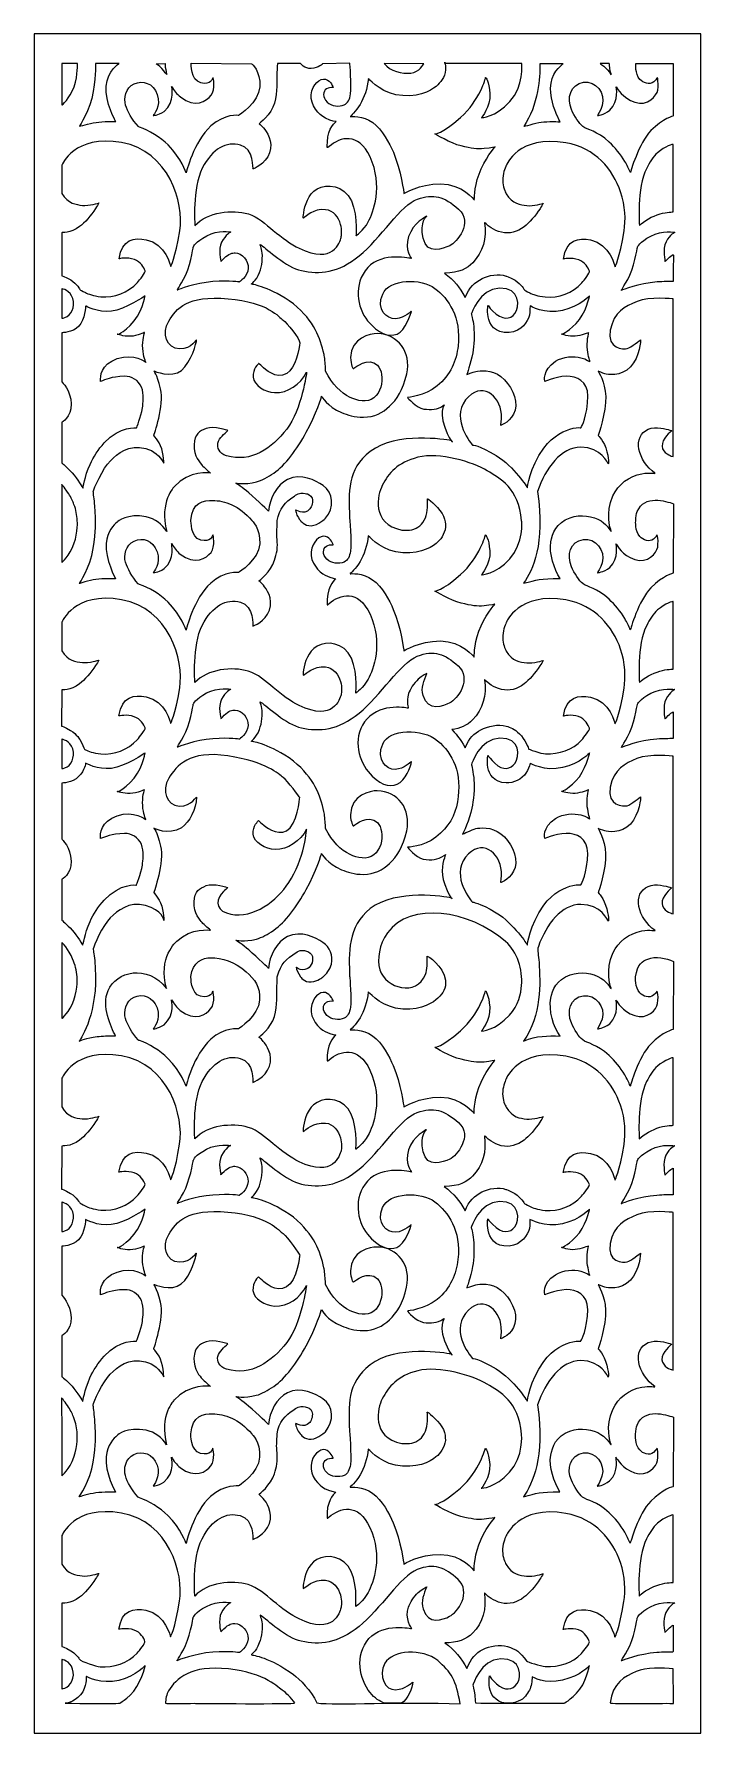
# Model space of a CAD drawing. Header units: centimetres. Extents: x -1.67 to 1.67, y -4.26 to 4.26.
import ezdxf

# ---------------------------------------------------------------- set-up
doc = ezdxf.new("R2010")
doc.units = ezdxf.units.CM
doc.header["$MEASUREMENT"] = 0
doc.layers.add('Layer 1', color=7, linetype='Continuous')

msp = doc.modelspace()

# ---------------------------------------------------------------- linework, layer by layer
at = {"layer": 'Layer 1', "color": 177}
for points, knots in [([(-1.6707, 4.26053), (-1.6707, 4.26053), (1.67071, 4.26053), (1.67071, 4.26053), (1.67071, 4.26053), (1.67071, 4.26053), (1.67071, -4.26054), (1.67071, -4.26054), (1.67071, -4.26054), (1.67071, -4.26054), (-1.6707, -4.26054), (-1.6707, -4.26054), (-1.6707, -4.26054), (-1.6707, -4.26054), (-1.6707, 4.26053), (-1.6707, 4.26053)], [0, 0, 0, 0, 0.2, 0.2, 0.2, 0.2, 0.4, 0.4, 0.4, 0.4, 0.6, 0.6, 0.6, 0.6, 1, 1, 1, 1]), ([(-1.53128, 4.11207), (-1.53128, 4.11207), (-1.45367, 4.11238), (-1.45367, 4.11238), (-1.45367, 4.11238), (-1.45367, 4.11238), (-1.44869, 4.05819), (-1.4702, 3.9962), (-1.4702, 3.9962), (-1.4917, 3.9342), (-1.53091, 3.90373), (-1.53124, 3.90349), (-1.53124, 3.90349), (-1.53124, 3.90349), (-1.53128, 4.11207), (-1.53128, 4.11207)], [0, 0, 0, 0, 0.2, 0.2, 0.2, 0.2, 0.4, 0.4, 0.4, 0.4, 0.6, 0.6, 0.6, 0.6, 1, 1, 1, 1]), ([(-1.44354, 3.79721), (-1.44388, 3.79776), (-1.38802, 3.87775), (-1.37371, 3.97233), (-1.37371, 3.97233), (-1.35939, 4.0669), (-1.36204, 4.11187), (-1.36204, 4.11187), (-1.36204, 4.11187), (-1.36204, 4.11187), (-1.24427, 4.11204), (-1.24427, 4.11204), (-1.24427, 4.11204), (-1.24427, 4.11204), (-1.30138, 4.07792), (-1.30882, 3.99871), (-1.30882, 3.99871), (-1.31627, 3.9195), (-1.26151, 3.82107), (-1.26151, 3.82107), (-1.26151, 3.82107), (-1.26151, 3.82107), (-1.32565, 3.82268), (-1.36001, 3.81706), (-1.36001, 3.81706), (-1.3959, 3.81336), (-1.4432, 3.79665), (-1.44354, 3.79721)], [0, 0, 0, 0, 0.125, 0.125, 0.125, 0.125, 0.25, 0.25, 0.25, 0.25, 0.375, 0.375, 0.375, 0.375, 0.5, 0.5, 0.5, 0.5, 0.625, 0.625, 0.625, 0.625, 0.75, 0.75, 0.75, 0.75, 1, 1, 1, 1]), ([(-1.07346, 3.85223), (-1.07346, 3.85223), (-1.03241, 3.89826), (-1.05343, 3.95707), (-1.05343, 3.95707), (-1.07445, 4.01588), (-1.12609, 4.02947), (-1.16919, 4.01058), (-1.16919, 4.01058), (-1.2123, 3.99168), (-1.22195, 3.93586), (-1.21201, 3.90403), (-1.21201, 3.90403), (-1.20208, 3.87221), (-1.18059, 3.83172), (-1.14798, 3.79631), (-1.14798, 3.79631), (-1.1463, 3.79449), (-1.14404, 3.79381), (-1.14177, 3.79304), (-1.14177, 3.79304), (-1.0959, 3.77752), (-1.03726, 3.74257), (-0.99912, 3.7039), (-0.99912, 3.7039), (-0.9321, 3.63594), (-0.90825, 3.564), (-0.90825, 3.564), (-0.90825, 3.564), (-0.90825, 3.564), (-0.87163, 3.72168), (-0.7849, 3.7994), (-0.7849, 3.7994), (-0.71526, 3.86181), (-0.64554, 3.85223), (-0.64554, 3.85223), (-0.64554, 3.85223), (-0.64554, 3.85223), (-0.54428, 3.91618), (-0.53977, 3.99604), (-0.53977, 3.99604), (-0.53526, 4.07589), (-0.58044, 4.11164), (-0.58044, 4.11164), (-0.58044, 4.11164), (-0.58044, 4.11164), (-0.88393, 4.11396), (-0.88393, 4.11396), (-0.88393, 4.11396), (-0.88393, 4.11396), (-0.88722, 4.02816), (-0.83529, 4.0155), (-0.83529, 4.0155), (-0.78337, 4.00284), (-0.77667, 4.03724), (-0.77457, 4.04136), (-0.77457, 4.04136), (-0.77247, 4.04549), (-0.76041, 3.98356), (-0.78355, 3.95346), (-0.78355, 3.95346), (-0.80668, 3.92337), (-0.86416, 3.88656), (-0.93762, 3.94479), (-0.93762, 3.94479), (-0.95573, 3.95914), (-0.96924, 3.9775), (-0.9815, 3.99734), (-0.9815, 3.99734), (-0.9815, 3.99734), (-0.9609, 3.92085), (-1.01894, 3.87214), (-1.01894, 3.87214), (-1.05233, 3.85037), (-1.07346, 3.85223), (-1.07346, 3.85223)], [0, 0, 0, 0, 0.05, 0.05, 0.05, 0.05, 0.1, 0.1, 0.1, 0.1, 0.15, 0.15, 0.15, 0.15, 0.2, 0.2, 0.2, 0.2, 0.25, 0.25, 0.25, 0.25, 0.3, 0.3, 0.3, 0.3, 0.35, 0.35, 0.35, 0.35, 0.4, 0.4, 0.4, 0.4, 0.45, 0.45, 0.45, 0.45, 0.5, 0.5, 0.5, 0.5, 0.55, 0.55, 0.55, 0.55, 0.6, 0.6, 0.6, 0.6, 0.65, 0.65, 0.65, 0.65, 0.7, 0.7, 0.7, 0.7, 0.75, 0.75, 0.75, 0.75, 0.8, 0.8, 0.8, 0.8, 0.85, 0.85, 0.85, 0.85, 0.9, 0.9, 0.9, 0.9, 1, 1, 1, 1]), ([(-1.05913, 4.1112), (-1.05913, 4.1112), (-1.04292, 4.10088), (-1.03007, 4.08692), (-1.03007, 4.08692), (-1.01722, 4.07297), (-1.00561, 4.05653), (-1.00561, 4.05653), (-1.00561, 4.05653), (-1.00561, 4.05653), (-1.01138, 4.08068), (-1.01291, 4.09448), (-1.01291, 4.09448), (-1.01443, 4.10827), (-1.01426, 4.11208), (-1.01426, 4.11208), (-1.01426, 4.11208), (-1.01426, 4.11208), (-1.05913, 4.1112), (-1.05913, 4.1112)], [0, 0, 0, 0, 0.1666667, 0.1666667, 0.1666667, 0.1666667, 0.3333333, 0.3333333, 0.3333333, 0.3333333, 0.5, 0.5, 0.5, 0.5, 0.6666667, 0.6666667, 0.6666667, 0.6666667, 1, 1, 1, 1]), ([(-0.54351, 3.81009), (-0.54351, 3.81009), (-0.48251, 3.85567), (-0.46585, 3.91382), (-0.46585, 3.91382), (-0.4492, 3.97196), (-0.45604, 4.02745), (-0.45407, 4.06332), (-0.45407, 4.06332), (-0.4521, 4.09919), (-0.45144, 4.11255), (-0.45144, 4.11255), (-0.45144, 4.11255), (-0.45144, 4.11255), (-0.33576, 4.11325), (-0.33576, 4.11325), (-0.33576, 4.11325), (-0.33576, 4.11325), (-0.31654, 4.08448), (-0.2815, 4.08711), (-0.2815, 4.08711), (-0.24645, 4.08973), (-0.22358, 4.11155), (-0.22358, 4.11155), (-0.22358, 4.11155), (-0.22358, 4.11155), (-0.08883, 4.11342), (-0.08883, 4.11342), (-0.08883, 4.11342), (-0.08883, 4.11342), (-0.07876, 4.00091), (-0.08496, 3.96031), (-0.08496, 3.96031), (-0.08928, 3.93208), (-0.09846, 3.91333), (-0.11659, 3.90514), (-0.11659, 3.90514), (-0.1415, 3.8939), (-0.18154, 3.89746), (-0.2026, 3.91901), (-0.2026, 3.91901), (-0.22741, 3.94441), (-0.22451, 3.97233), (-0.2047, 3.98516), (-0.2047, 3.98516), (-0.19602, 3.99078), (-0.18445, 3.99252), (-0.17135, 3.99137), (-0.17135, 3.99137), (-0.17135, 3.99137), (-0.18265, 4.02649), (-0.21038, 4.03352), (-0.21038, 4.03352), (-0.23811, 4.04055), (-0.27645, 4.00852), (-0.28202, 3.95606), (-0.28202, 3.95606), (-0.2876, 3.9036), (-0.24398, 3.85446), (-0.21106, 3.83842), (-0.21106, 3.83842), (-0.17813, 3.82237), (-0.15761, 3.82107), (-0.15761, 3.82107), (-0.15761, 3.82107), (-0.15761, 3.82107), (-0.19959, 3.79003), (-0.20116, 3.71956), (-0.20116, 3.71956), (-0.20195, 3.68423), (-0.20402, 3.68626), (-0.19149, 3.69698), (-0.19149, 3.69698), (-0.13777, 3.74291), (-0.04617, 3.77092), (0.01284, 3.64398), (0.01284, 3.64398), (0.08007, 3.49937), (0.02873, 3.36355), (0.00396, 3.3183), (0.00396, 3.3183), (-0.02082, 3.27304), (-0.05781, 3.24817), (-0.05781, 3.24817), (-0.05781, 3.24817), (-0.05781, 3.24817), (-0.04625, 3.38705), (-0.09665, 3.45025), (-0.09665, 3.45025), (-0.14705, 3.51344), (-0.22858, 3.50657), (-0.26932, 3.47142), (-0.26932, 3.47142), (-0.30542, 3.44027), (-0.31889, 3.381), (-0.32118, 3.35252), (-0.32118, 3.35252), (-0.32135, 3.35044), (-0.32297, 3.33647), (-0.32099, 3.3375), (-0.32099, 3.3375), (-0.31042, 3.34298), (-0.27049, 3.38531), (-0.21027, 3.37937), (-0.21027, 3.37937), (-0.16916, 3.37531), (-0.14486, 3.34027), (-0.13495, 3.30548), (-0.13495, 3.30548), (-0.12699, 3.27755), (-0.12928, 3.24948), (-0.13221, 3.23988), (-0.13221, 3.23988), (-0.13878, 3.21832), (-0.16947, 3.10196), (-0.34233, 3.18564), (-0.34233, 3.18564), (-0.3833, 3.20548), (-0.42902, 3.23973), (-0.47188, 3.27521), (-0.47188, 3.27521), (-0.50867, 3.30567), (-0.55027, 3.34446), (-0.59693, 3.35778), (-0.59693, 3.35778), (-0.67732, 3.38072), (-0.8011, 3.36988), (-0.86448, 3.30016), (-0.86448, 3.30016), (-0.86448, 3.30016), (-0.87869, 3.48804), (-0.82785, 3.58745), (-0.82785, 3.58745), (-0.77701, 3.68686), (-0.70601, 3.7225), (-0.63677, 3.70374), (-0.63677, 3.70374), (-0.56753, 3.68499), (-0.57366, 3.5837), (-0.57366, 3.5837), (-0.57366, 3.5837), (-0.57366, 3.5837), (-0.51045, 3.60627), (-0.49071, 3.66415), (-0.49071, 3.66415), (-0.47098, 3.72204), (-0.50657, 3.77238), (-0.52139, 3.78909), (-0.52139, 3.78909), (-0.53621, 3.8058), (-0.54351, 3.81009), (-0.54351, 3.81009)], [0, 0, 0, 0, 0.025641, 0.025641, 0.025641, 0.025641, 0.0512821, 0.0512821, 0.0512821, 0.0512821, 0.0769231, 0.0769231, 0.0769231, 0.0769231, 0.1025641, 0.1025641, 0.1025641, 0.1025641, 0.1282051, 0.1282051, 0.1282051, 0.1282051, 0.1538462, 0.1538462, 0.1538462, 0.1538462, 0.1794872, 0.1794872, 0.1794872, 0.1794872, 0.2051282, 0.2051282, 0.2051282, 0.2051282, 0.2307692, 0.2307692, 0.2307692, 0.2307692, 0.2564103, 0.2564103, 0.2564103, 0.2564103, 0.2820513, 0.2820513, 0.2820513, 0.2820513, 0.3076923, 0.3076923, 0.3076923, 0.3076923, 0.3333333, 0.3333333, 0.3333333, 0.3333333, 0.3589744, 0.3589744, 0.3589744, 0.3589744, 0.3846154, 0.3846154, 0.3846154, 0.3846154, 0.4102564, 0.4102564, 0.4102564, 0.4102564, 0.4358974, 0.4358974, 0.4358974, 0.4358974, 0.4615385, 0.4615385, 0.4615385, 0.4615385, 0.4871795, 0.4871795, 0.4871795, 0.4871795, 0.5128205, 0.5128205, 0.5128205, 0.5128205, 0.5384615, 0.5384615, 0.5384615, 0.5384615, 0.5641026, 0.5641026, 0.5641026, 0.5641026, 0.5897436, 0.5897436, 0.5897436, 0.5897436, 0.6153846, 0.6153846, 0.6153846, 0.6153846, 0.6410256, 0.6410256, 0.6410256, 0.6410256, 0.6666667, 0.6666667, 0.6666667, 0.6666667, 0.6923077, 0.6923077, 0.6923077, 0.6923077, 0.7179487, 0.7179487, 0.7179487, 0.7179487, 0.7435897, 0.7435897, 0.7435897, 0.7435897, 0.7692308, 0.7692308, 0.7692308, 0.7692308, 0.7948718, 0.7948718, 0.7948718, 0.7948718, 0.8205128, 0.8205128, 0.8205128, 0.8205128, 0.8461538, 0.8461538, 0.8461538, 0.8461538, 0.8717949, 0.8717949, 0.8717949, 0.8717949, 0.8974359, 0.8974359, 0.8974359, 0.8974359, 0.9230769, 0.9230769, 0.9230769, 0.9230769, 0.9487179, 0.9487179, 0.9487179, 0.9487179, 1, 1, 1, 1]), ([(-0.08643, 3.84623), (-0.08866, 3.84536), (-0.05585, 3.87321), (-0.03654, 3.90731), (-0.03654, 3.90731), (-0.01722, 3.94142), (-0.00079, 3.98587), (0.00447, 4.03705), (0.00447, 4.03705), (0.01922, 4.02316), (0.07726, 3.95759), (0.17688, 3.95119), (0.17688, 3.95119), (0.27651, 3.94478), (0.33353, 3.98662), (0.35246, 4.00574), (0.35246, 4.00574), (0.37138, 4.02487), (0.3944, 4.05565), (0.39065, 4.09541), (0.39065, 4.09541), (0.3869, 4.13518), (0.38802, 4.11188), (0.38802, 4.11188), (0.38802, 4.11188), (0.38802, 4.11188), (0.77265, 4.1117), (0.77265, 4.1117), (0.77265, 4.1117), (0.77265, 4.1117), (0.78482, 4.00056), (0.71267, 3.92116), (0.71267, 3.92116), (0.64052, 3.84175), (0.57085, 3.84081), (0.57085, 3.84081), (0.57085, 3.84081), (0.57085, 3.84081), (0.61761, 3.89468), (0.61292, 3.96047), (0.61292, 3.96047), (0.60822, 4.02626), (0.59179, 4.04233), (0.59179, 4.04233), (0.59179, 4.04233), (0.59179, 4.04233), (0.5631, 3.92702), (0.46624, 3.84192), (0.46624, 3.84192), (0.36939, 3.75682), (0.33774, 3.75956), (0.33774, 3.75956), (0.33774, 3.75956), (0.33774, 3.75956), (0.41617, 3.71161), (0.46917, 3.69916), (0.46917, 3.69916), (0.52217, 3.68671), (0.5488, 3.68151), (0.58521, 3.6854), (0.58521, 3.6854), (0.62162, 3.6893), (0.63904, 3.69403), (0.63904, 3.69403), (0.63904, 3.69403), (0.63904, 3.69403), (0.58491, 3.63191), (0.55861, 3.55779), (0.55861, 3.55779), (0.53231, 3.48367), (0.53528, 3.42718), (0.53528, 3.42718), (0.53528, 3.42718), (0.53528, 3.42718), (0.47384, 3.50912), (0.36551, 3.50912), (0.36551, 3.50912), (0.25719, 3.50912), (0.18276, 3.45991), (0.18276, 3.45991), (0.18276, 3.45991), (0.18276, 3.45991), (0.16779, 3.57809), (0.12948, 3.66731), (0.12948, 3.66731), (0.11002, 3.71262), (0.07455, 3.78084), (0.02616, 3.81651), (0.02616, 3.81651), (-0.02305, 3.85279), (-0.08533, 3.84666), (-0.08643, 3.84623)], [0, 0, 0, 0, 0.0416667, 0.0416667, 0.0416667, 0.0416667, 0.0833333, 0.0833333, 0.0833333, 0.0833333, 0.125, 0.125, 0.125, 0.125, 0.1666667, 0.1666667, 0.1666667, 0.1666667, 0.2083333, 0.2083333, 0.2083333, 0.2083333, 0.25, 0.25, 0.25, 0.25, 0.2916667, 0.2916667, 0.2916667, 0.2916667, 0.3333333, 0.3333333, 0.3333333, 0.3333333, 0.375, 0.375, 0.375, 0.375, 0.4166667, 0.4166667, 0.4166667, 0.4166667, 0.4583333, 0.4583333, 0.4583333, 0.4583333, 0.5, 0.5, 0.5, 0.5, 0.5416667, 0.5416667, 0.5416667, 0.5416667, 0.5833333, 0.5833333, 0.5833333, 0.5833333, 0.625, 0.625, 0.625, 0.625, 0.6666667, 0.6666667, 0.6666667, 0.6666667, 0.7083333, 0.7083333, 0.7083333, 0.7083333, 0.75, 0.75, 0.75, 0.75, 0.7916667, 0.7916667, 0.7916667, 0.7916667, 0.8333333, 0.8333333, 0.8333333, 0.8333333, 0.875, 0.875, 0.875, 0.875, 0.9166667, 0.9166667, 0.9166667, 0.9166667, 1, 1, 1, 1]), ([(0.08431, 4.11188), (0.08431, 4.11188), (0.28215, 4.11148), (0.28215, 4.11148), (0.28215, 4.11148), (0.28215, 4.11148), (0.26, 4.0689), (0.21721, 4.06448), (0.21721, 4.06448), (0.17477, 4.0601), (0.11203, 4.07234), (0.08431, 4.11188)], [0, 0, 0, 0, 0.25, 0.25, 0.25, 0.25, 0.5, 0.5, 0.5, 0.5, 1, 1, 1, 1]), ([(0.86388, 4.11126), (0.86388, 4.11126), (0.98108, 4.1116), (0.98108, 4.1116), (0.98108, 4.1116), (0.98108, 4.1116), (0.93127, 4.07938), (0.91973, 4.01418), (0.91973, 4.01418), (0.90818, 3.94899), (0.93896, 3.87466), (0.94722, 3.85732), (0.94722, 3.85732), (0.95547, 3.83999), (0.96467, 3.82018), (0.96467, 3.82018), (0.96467, 3.82018), (0.96467, 3.82018), (0.90031, 3.82345), (0.87026, 3.81819), (0.87026, 3.81819), (0.8402, 3.81294), (0.78265, 3.79708), (0.78265, 3.79708), (0.78265, 3.79708), (0.81766, 3.85024), (0.83988, 3.90796), (0.85147, 3.97168), (0.85147, 3.97168), (0.86179, 4.02845), (0.86427, 4.06855), (0.86388, 4.11126)], [0, 0, 0, 0, 0.1111111, 0.1111111, 0.1111111, 0.1111111, 0.2222222, 0.2222222, 0.2222222, 0.2222222, 0.3333333, 0.3333333, 0.3333333, 0.3333333, 0.4444444, 0.4444444, 0.4444444, 0.4444444, 0.5555556, 0.5555556, 0.5555556, 0.5555556, 0.6666667, 0.6666667, 0.6666667, 0.6666667, 0.7777778, 0.7777778, 0.7777778, 0.7777778, 1, 1, 1, 1]), ([(1.15216, 3.85165), (1.15216, 3.85165), (1.16783, 3.87483), (1.17558, 3.9013), (1.17558, 3.9013), (1.19382, 3.96364), (1.14223, 4.02688), (1.08253, 4.0181), (1.08253, 4.0181), (1.01552, 4.00825), (0.99771, 3.93824), (1.02203, 3.88174), (1.02203, 3.88174), (1.03618, 3.84886), (1.06121, 3.81013), (1.07853, 3.79669), (1.07853, 3.79669), (1.1014, 3.77895), (1.14902, 3.77609), (1.21109, 3.71828), (1.21109, 3.71828), (1.23974, 3.69158), (1.26761, 3.65763), (1.28946, 3.62108), (1.28946, 3.62108), (1.30034, 3.60289), (1.30861, 3.58334), (1.31697, 3.56514), (1.31697, 3.56514), (1.31697, 3.56514), (1.35809, 3.71287), (1.41978, 3.77563), (1.41978, 3.77563), (1.48147, 3.83839), (1.53204, 3.84921), (1.53204, 3.84921), (1.53204, 3.84921), (1.53204, 3.84921), (1.53204, 4.11215), (1.53204, 4.11215), (1.53204, 4.11215), (1.53204, 4.11215), (1.34394, 4.11215), (1.34394, 4.11215), (1.34394, 4.11215), (1.34394, 4.11215), (1.33952, 4.06028), (1.36479, 4.03271), (1.36479, 4.03271), (1.38098, 4.01506), (1.41237, 4.00295), (1.43378, 4.02045), (1.43378, 4.02045), (1.45253, 4.03577), (1.4513, 4.05061), (1.45388, 4.03492), (1.45388, 4.03492), (1.45579, 4.02333), (1.45734, 4.00017), (1.45403, 3.97955), (1.45403, 3.97955), (1.44938, 3.95054), (1.40334, 3.89558), (1.33904, 3.91828), (1.33904, 3.91828), (1.27473, 3.94098), (1.25413, 3.98556), (1.24516, 3.99611), (1.24516, 3.99611), (1.24516, 3.99611), (1.26387, 3.926), (1.21405, 3.87793), (1.21405, 3.87793), (1.18104, 3.85242), (1.15216, 3.85165), (1.15216, 3.85165)], [0, 0, 0, 0, 0.05, 0.05, 0.05, 0.05, 0.1, 0.1, 0.1, 0.1, 0.15, 0.15, 0.15, 0.15, 0.2, 0.2, 0.2, 0.2, 0.25, 0.25, 0.25, 0.25, 0.3, 0.3, 0.3, 0.3, 0.35, 0.35, 0.35, 0.35, 0.4, 0.4, 0.4, 0.4, 0.45, 0.45, 0.45, 0.45, 0.5, 0.5, 0.5, 0.5, 0.55, 0.55, 0.55, 0.55, 0.6, 0.6, 0.6, 0.6, 0.65, 0.65, 0.65, 0.65, 0.7, 0.7, 0.7, 0.7, 0.75, 0.75, 0.75, 0.75, 0.8, 0.8, 0.8, 0.8, 0.85, 0.85, 0.85, 0.85, 0.9, 0.9, 0.9, 0.9, 1, 1, 1, 1]), ([(1.16563, 4.11168), (1.16563, 4.11168), (1.21148, 4.11174), (1.21148, 4.11174), (1.21148, 4.11174), (1.21148, 4.11174), (1.21366, 4.09132), (1.21477, 4.0854), (1.21477, 4.0854), (1.21588, 4.07947), (1.22072, 4.05757), (1.22072, 4.05638), (1.22072, 4.05638), (1.22072, 4.0552), (1.20589, 4.07873), (1.19316, 4.09028), (1.19316, 4.09028), (1.18043, 4.10183), (1.16563, 4.11168), (1.16563, 4.11168)], [0, 0, 0, 0, 0.1666667, 0.1666667, 0.1666667, 0.1666667, 0.3333333, 0.3333333, 0.3333333, 0.3333333, 0.5, 0.5, 0.5, 0.5, 0.6666667, 0.6666667, 0.6666667, 0.6666667, 1, 1, 1, 1]), ([(-1.11393, 3.07273), (-1.11129, 3.06528), (-1.14112, 3.02717), (-1.15293, 3.01421), (-1.15293, 3.01421), (-1.19929, 2.96331), (-1.26825, 2.93652), (-1.33572, 2.94306), (-1.33572, 2.94306), (-1.37463, 2.94683), (-1.39832, 2.95639), (-1.41345, 2.96363), (-1.41345, 2.96363), (-1.42981, 2.97146), (-1.43965, 2.97755), (-1.43965, 2.97755), (-1.43965, 2.97755), (-1.43965, 2.97755), (-1.4566, 3.00819), (-1.48698, 3.02694), (-1.48698, 3.02694), (-1.51737, 3.0457), (-1.53198, 3.0482), (-1.53198, 3.0482), (-1.53198, 3.0482), (-1.53198, 3.0482), (-1.53128, 3.2639), (-1.53128, 3.2639), (-1.53128, 3.2639), (-1.53128, 3.2659), (-1.48947, 3.25835), (-1.44208, 3.29417), (-1.44208, 3.29417), (-1.41816, 3.31225), (-1.38356, 3.35096), (-1.362, 3.38588), (-1.362, 3.38588), (-1.35596, 3.39565), (-1.34931, 3.40479), (-1.34562, 3.4133), (-1.34562, 3.4133), (-1.34562, 3.4133), (-1.39612, 3.39739), (-1.42826, 3.40114), (-1.42826, 3.40114), (-1.46039, 3.40489), (-1.50089, 3.40881), (-1.53081, 3.46029), (-1.53081, 3.46029), (-1.53089, 3.47137), (-1.5308, 3.5854), (-1.53088, 3.60295), (-1.53088, 3.60295), (-1.53088, 3.60295), (-1.46975, 3.75782), (-1.23206, 3.71618), (-1.23206, 3.71618), (-0.99437, 3.67454), (-0.91842, 3.41395), (-0.94063, 3.2739), (-0.94063, 3.2739), (-0.96283, 3.13386), (-0.98596, 3.09501), (-0.98596, 3.09501), (-0.98596, 3.09501), (-0.98596, 3.09501), (-1.01015, 3.20979), (-1.10901, 3.22892), (-1.10901, 3.22892), (-1.16838, 3.24041), (-1.2309, 3.23308), (-1.24468, 3.13327), (-1.24468, 3.13327), (-1.24468, 3.13327), (-1.20545, 3.14228), (-1.16811, 3.12943), (-1.16811, 3.12943), (-1.13605, 3.1184), (-1.11974, 3.08912), (-1.11393, 3.07273)], [0, 0, 0, 0, 0.047619, 0.047619, 0.047619, 0.047619, 0.0952381, 0.0952381, 0.0952381, 0.0952381, 0.1428571, 0.1428571, 0.1428571, 0.1428571, 0.1904762, 0.1904762, 0.1904762, 0.1904762, 0.2380952, 0.2380952, 0.2380952, 0.2380952, 0.2857143, 0.2857143, 0.2857143, 0.2857143, 0.3333333, 0.3333333, 0.3333333, 0.3333333, 0.3809524, 0.3809524, 0.3809524, 0.3809524, 0.4285714, 0.4285714, 0.4285714, 0.4285714, 0.4761905, 0.4761905, 0.4761905, 0.4761905, 0.5238095, 0.5238095, 0.5238095, 0.5238095, 0.5714286, 0.5714286, 0.5714286, 0.5714286, 0.6190476, 0.6190476, 0.6190476, 0.6190476, 0.6666667, 0.6666667, 0.6666667, 0.6666667, 0.7142857, 0.7142857, 0.7142857, 0.7142857, 0.7619048, 0.7619048, 0.7619048, 0.7619048, 0.8095238, 0.8095238, 0.8095238, 0.8095238, 0.8571429, 0.8571429, 0.8571429, 0.8571429, 0.9047619, 0.9047619, 0.9047619, 0.9047619, 1, 1, 1, 1]), ([(1.11228, 3.07126), (1.11492, 3.06381), (1.08509, 3.02571), (1.07327, 3.01274), (1.07327, 3.01274), (1.02691, 2.96185), (0.95796, 2.93506), (0.89048, 2.94159), (0.89048, 2.94159), (0.85157, 2.94536), (0.82788, 2.95492), (0.81275, 2.96216), (0.81275, 2.96216), (0.79639, 2.97), (0.78655, 2.97608), (0.78655, 2.97608), (0.78655, 2.97608), (0.78655, 2.97608), (0.76961, 3.00672), (0.73922, 3.02547), (0.73922, 3.02547), (0.70884, 3.04423), (0.69423, 3.04673), (0.69423, 3.04673), (0.69423, 3.04673), (0.65957, 3.05941), (0.60627, 3.05093), (0.57384, 3.03388), (0.57384, 3.03388), (0.53786, 3.01496), (0.50868, 2.98978), (0.48901, 2.93882), (0.48901, 2.93882), (0.45974, 2.99501), (0.43602, 3.02189), (0.38543, 3.06169), (0.38543, 3.06169), (0.46063, 3.06159), (0.49865, 3.08424), (0.52703, 3.11338), (0.52703, 3.11338), (0.57985, 3.1676), (0.5968, 3.23609), (0.5866, 3.31409), (0.5866, 3.31409), (0.58598, 3.31885), (0.59741, 3.30194), (0.62013, 3.28812), (0.62013, 3.28812), (0.63484, 3.27917), (0.65039, 3.2707), (0.671, 3.2659), (0.671, 3.2659), (0.7118, 3.25639), (0.75007, 3.26786), (0.78478, 3.29409), (0.78478, 3.29409), (0.8087, 3.31217), (0.84264, 3.34949), (0.86421, 3.38441), (0.86421, 3.38441), (0.87024, 3.39418), (0.87689, 3.40332), (0.88058, 3.41183), (0.88058, 3.41183), (0.88058, 3.41183), (0.83009, 3.39592), (0.79795, 3.39967), (0.79795, 3.39967), (0.76581, 3.40342), (0.72531, 3.40734), (0.69539, 3.45882), (0.69539, 3.45882), (0.6898, 3.46941), (0.67749, 3.49448), (0.6775, 3.52522), (0.6775, 3.52522), (0.6775, 3.55845), (0.68842, 3.5868), (0.69532, 3.60148), (0.69532, 3.60148), (0.69532, 3.60148), (0.75645, 3.75635), (0.99414, 3.71471), (0.99414, 3.71471), (1.14084, 3.68901), (1.22985, 3.58111), (1.26827, 3.46842), (1.26827, 3.46842), (1.29211, 3.39852), (1.29408, 3.32605), (1.28558, 3.27244), (1.28558, 3.27244), (1.26337, 3.13239), (1.24025, 3.09354), (1.24025, 3.09354), (1.24025, 3.09354), (1.24025, 3.09354), (1.21606, 3.20832), (1.11719, 3.22745), (1.11719, 3.22745), (1.05782, 3.23894), (0.99531, 3.23161), (0.98152, 3.1318), (0.98152, 3.1318), (0.98152, 3.1318), (1.02075, 3.14081), (1.05809, 3.12796), (1.05809, 3.12796), (1.09015, 3.11693), (1.10646, 3.08765), (1.11228, 3.07126)], [0, 0, 0, 0, 0.0344828, 0.0344828, 0.0344828, 0.0344828, 0.0689655, 0.0689655, 0.0689655, 0.0689655, 0.1034483, 0.1034483, 0.1034483, 0.1034483, 0.137931, 0.137931, 0.137931, 0.137931, 0.1724138, 0.1724138, 0.1724138, 0.1724138, 0.2068966, 0.2068966, 0.2068966, 0.2068966, 0.2413793, 0.2413793, 0.2413793, 0.2413793, 0.2758621, 0.2758621, 0.2758621, 0.2758621, 0.3103448, 0.3103448, 0.3103448, 0.3103448, 0.3448276, 0.3448276, 0.3448276, 0.3448276, 0.3793103, 0.3793103, 0.3793103, 0.3793103, 0.4137931, 0.4137931, 0.4137931, 0.4137931, 0.4482759, 0.4482759, 0.4482759, 0.4482759, 0.4827586, 0.4827586, 0.4827586, 0.4827586, 0.5172414, 0.5172414, 0.5172414, 0.5172414, 0.5517241, 0.5517241, 0.5517241, 0.5517241, 0.5862069, 0.5862069, 0.5862069, 0.5862069, 0.6206897, 0.6206897, 0.6206897, 0.6206897, 0.6551724, 0.6551724, 0.6551724, 0.6551724, 0.6896552, 0.6896552, 0.6896552, 0.6896552, 0.7241379, 0.7241379, 0.7241379, 0.7241379, 0.7586207, 0.7586207, 0.7586207, 0.7586207, 0.7931034, 0.7931034, 0.7931034, 0.7931034, 0.8275862, 0.8275862, 0.8275862, 0.8275862, 0.862069, 0.862069, 0.862069, 0.862069, 0.8965517, 0.8965517, 0.8965517, 0.8965517, 0.9310345, 0.9310345, 0.9310345, 0.9310345, 1, 1, 1, 1]), ([(1.53171, 3.36837), (1.53171, 3.36759), (1.50073, 3.36848), (1.46543, 3.35813), (1.46543, 3.35813), (1.42714, 3.34689), (1.38353, 3.32355), (1.36235, 3.30025), (1.36235, 3.30025), (1.36235, 3.30025), (1.34814, 3.48813), (1.39898, 3.58754), (1.39898, 3.58754), (1.41297, 3.61489), (1.43079, 3.6455), (1.45352, 3.66517), (1.45352, 3.66517), (1.49016, 3.69687), (1.53171, 3.70973), (1.53171, 3.70654), (1.53171, 3.70654), (1.53171, 3.70654), (1.53171, 3.36837), (1.53171, 3.36837)], [0, 0, 0, 0, 0.1428571, 0.1428571, 0.1428571, 0.1428571, 0.2857143, 0.2857143, 0.2857143, 0.2857143, 0.4285714, 0.4285714, 0.4285714, 0.4285714, 0.5714286, 0.5714286, 0.5714286, 0.5714286, 0.7142857, 0.7142857, 0.7142857, 0.7142857, 1, 1, 1, 1]), ([(-0.21055, 1.83137), (-0.21055, 1.83137), (-0.24676, 1.79687), (-0.2818, 1.79425), (-0.2818, 1.79425), (-0.31685, 1.79162), (-0.33607, 1.82039), (-0.33607, 1.82039), (-0.33607, 1.82039), (-0.35175, 1.84098), (-0.35798, 1.85652), (-0.36034, 1.87172), (-0.36034, 1.87172), (-0.36137, 1.87834), (-0.32021, 1.84219), (-0.28892, 1.87848), (-0.28892, 1.87848), (-0.27939, 1.88953), (-0.27155, 1.91591), (-0.27784, 1.93327), (-0.27784, 1.93327), (-0.28323, 1.94812), (-0.30189, 1.95505), (-0.30612, 1.95503), (-0.30612, 1.95503), (-0.31221, 1.95499), (-0.32873, 1.96146), (-0.34752, 1.95476), (-0.34752, 1.95476), (-0.35643, 1.95159), (-0.36377, 1.9438), (-0.3734, 1.93778), (-0.3734, 1.93778), (-0.40783, 1.91629), (-0.44512, 1.87965), (-0.45175, 1.81969), (-0.45175, 1.81969), (-0.45175, 1.81969), (-0.45241, 1.80633), (-0.45438, 1.77046), (-0.45438, 1.77046), (-0.4558, 1.74468), (-0.44871, 1.70947), (-0.45302, 1.66971), (-0.45302, 1.66971), (-0.45471, 1.65416), (-0.46147, 1.63731), (-0.46616, 1.62096), (-0.46616, 1.62096), (-0.48281, 1.56281), (-0.54382, 1.51723), (-0.54382, 1.51723), (-0.54382, 1.51723), (-0.54382, 1.51723), (-0.53652, 1.51294), (-0.5217, 1.49623), (-0.5217, 1.49623), (-0.50688, 1.47952), (-0.47128, 1.42917), (-0.49102, 1.37129), (-0.49102, 1.37129), (-0.51075, 1.31341), (-0.57397, 1.29084), (-0.57397, 1.29084), (-0.57397, 1.29084), (-0.57397, 1.29084), (-0.56783, 1.39213), (-0.63708, 1.41088), (-0.63708, 1.41088), (-0.70632, 1.42964), (-0.77732, 1.394), (-0.82816, 1.29459), (-0.82816, 1.29459), (-0.87899, 1.19518), (-0.86479, 1.0073), (-0.86479, 1.0073), (-0.86479, 1.0073), (-0.8014, 1.07702), (-0.67762, 1.08786), (-0.59723, 1.06492), (-0.59723, 1.06492), (-0.55058, 1.0516), (-0.50897, 1.01281), (-0.47219, 0.98235), (-0.47219, 0.98235), (-0.42933, 0.94687), (-0.38361, 0.91262), (-0.34264, 0.89278), (-0.34264, 0.89278), (-0.16978, 0.80909), (-0.13908, 0.92546), (-0.13251, 0.94702), (-0.13251, 0.94702), (-0.12959, 0.95662), (-0.1273, 0.98468), (-0.13526, 1.01262), (-0.13526, 1.01262), (-0.14517, 1.04741), (-0.16946, 1.08245), (-0.21058, 1.08651), (-0.21058, 1.08651), (-0.2708, 1.09245), (-0.31073, 1.05012), (-0.3213, 1.04464), (-0.3213, 1.04464), (-0.32328, 1.04361), (-0.32165, 1.05758), (-0.32149, 1.05965), (-0.32149, 1.05965), (-0.3192, 1.08814), (-0.30573, 1.14741), (-0.26963, 1.17856), (-0.26963, 1.17856), (-0.22889, 1.21371), (-0.14736, 1.22058), (-0.09695, 1.15738), (-0.09695, 1.15738), (-0.04655, 1.09419), (-0.05811, 0.95531), (-0.05811, 0.95531), (-0.05811, 0.95531), (-0.05811, 0.95531), (-0.02113, 0.98018), (0.00365, 1.02543), (0.00365, 1.02543), (0.02843, 1.07069), (0.07976, 1.20651), (0.01254, 1.35111), (0.01254, 1.35111), (-0.04648, 1.47806), (-0.13808, 1.45005), (-0.1918, 1.40411), (-0.1918, 1.40411), (-0.20432, 1.3934), (-0.20226, 1.39137), (-0.20147, 1.4267), (-0.20147, 1.4267), (-0.1999, 1.49717), (-0.15792, 1.52821), (-0.15792, 1.52821), (-0.15792, 1.52821), (-0.15792, 1.52821), (-0.17844, 1.52951), (-0.21136, 1.54555), (-0.21136, 1.54555), (-0.24429, 1.5616), (-0.2879, 1.61074), (-0.28233, 1.6632), (-0.28233, 1.6632), (-0.27675, 1.71565), (-0.23842, 1.74769), (-0.21069, 1.74066), (-0.21069, 1.74066), (-0.18295, 1.73363), (-0.17165, 1.69851), (-0.17165, 1.69851), (-0.17165, 1.69851), (-0.18475, 1.69966), (-0.19633, 1.69792), (-0.20501, 1.6923), (-0.20501, 1.6923), (-0.22482, 1.67947), (-0.22771, 1.65155), (-0.2029, 1.62615), (-0.2029, 1.62615), (-0.18185, 1.6046), (-0.14181, 1.60103), (-0.11689, 1.61228), (-0.11689, 1.61228), (-0.09876, 1.62046), (-0.08959, 1.63922), (-0.08527, 1.66744), (-0.08527, 1.66744), (-0.07906, 1.70805), (-0.08979, 1.83938), (-0.08979, 1.83938), (-0.08979, 1.83938), (-0.09393, 1.95921), (-0.10453, 2.07564), (0.0136, 2.16664), (0.0136, 2.16664), (0.14507, 2.26792), (0.39517, 2.22541), (0.41562, 2.22166), (0.41562, 2.22166), (0.43607, 2.21791), (0.4238, 2.19102), (0.38699, 2.28793), (0.38699, 2.28793), (0.35018, 2.38484), (0.40368, 2.41416), (0.37739, 2.39517), (0.37739, 2.39517), (0.3511, 2.37618), (0.31823, 2.37478), (0.28143, 2.3797), (0.28143, 2.3797), (0.24462, 2.38462), (0.20039, 2.4367), (0.20039, 2.4367), (0.20039, 2.4367), (0.20039, 2.4367), (0.2859, 2.44473), (0.34921, 2.49514), (0.34921, 2.49514), (0.41536, 2.54781), (0.44627, 2.62568), (0.45386, 2.69552), (0.45386, 2.69552), (0.46964, 2.84069), (0.40548, 2.93296), (0.33817, 2.98473), (0.33817, 2.98473), (0.27086, 3.03649), (0.10906, 3.03422), (0.07607, 2.95595), (0.07607, 2.95595), (0.04308, 2.87768), (0.09514, 2.82976), (0.14202, 2.83211), (0.14202, 2.83211), (0.18889, 2.83445), (0.22174, 2.87617), (0.21999, 2.86914), (0.21999, 2.86914), (0.21824, 2.86211), (0.18976, 2.77165), (0.14815, 2.75571), (0.14815, 2.75571), (0.10653, 2.73977), (0.05461, 2.75582), (0.00083, 2.82201), (0.00083, 2.82201), (-0.05295, 2.88821), (-0.07261, 3.00659), (0.00101, 3.08858), (0.00101, 3.08858), (0.07464, 3.17056), (0.22093, 3.13397), (0.22093, 3.13397), (0.22093, 3.13397), (0.22093, 3.13397), (0.18412, 3.17643), (0.20611, 3.24497), (0.20611, 3.24497), (0.2281, 3.31352), (0.29647, 3.34626), (0.29647, 3.34626), (0.29647, 3.34626), (0.29647, 3.34626), (0.26061, 3.32017), (0.27926, 3.23577), (0.27926, 3.23577), (0.2979, 3.15136), (0.37769, 3.18289), (0.41238, 3.19863), (0.41238, 3.19863), (0.44708, 3.21438), (0.53074, 3.31517), (0.45653, 3.38144), (0.45653, 3.38144), (0.38231, 3.44772), (0.33186, 3.45961), (0.24982, 3.4326), (0.24982, 3.4326), (0.16779, 3.40559), (0.06443, 3.23389), (-0.04162, 3.14761), (-0.04162, 3.14761), (-0.14768, 3.06133), (-0.23971, 3.05383), (-0.33087, 3.07352), (-0.33087, 3.07352), (-0.40617, 3.08979), (-0.5042, 3.18206), (-0.53165, 3.20104), (-0.53165, 3.20104), (-0.53743, 3.20503), (-0.53826, 3.20624), (-0.53712, 3.2023), (-0.53712, 3.2023), (-0.53147, 3.1828), (-0.52343, 3.1668), (-0.52826, 3.11865), (-0.52826, 3.11865), (-0.53009, 3.10039), (-0.53504, 3.08195), (-0.54116, 3.06481), (-0.54116, 3.06481), (-0.55768, 3.01858), (-0.58534, 3.00708), (-0.58052, 3.0057), (-0.58052, 3.0057), (-0.57485, 3.00407), (-0.48814, 2.9931), (-0.3707, 2.90708), (-0.3707, 2.90708), (-0.26388, 2.81741), (-0.23769, 2.73723), (-0.21769, 2.65353), (-0.21769, 2.65353), (-0.21467, 2.64085), (-0.21225, 2.60741), (-0.21054, 2.58635), (-0.21054, 2.58635), (-0.2099, 2.57843), (-0.21099, 2.572), (-0.20971, 2.56952), (-0.20971, 2.56952), (-0.1759, 2.50354), (-0.13435, 2.46065), (-0.08687, 2.43815), (-0.08687, 2.43815), (-0.05204, 2.42165), (-0.00084, 2.40911), (0.03196, 2.43584), (0.03196, 2.43584), (0.06438, 2.46226), (0.07858, 2.51173), (0.07073, 2.55304), (0.07073, 2.55304), (0.06742, 2.57048), (0.06119, 2.58812), (0.05, 2.59874), (0.05, 2.59874), (0.00361, 2.64276), (-0.06185, 2.58868), (-0.06909, 2.58289), (-0.06909, 2.58289), (-0.07252, 2.58015), (-0.07482, 2.58485), (-0.07773, 2.59511), (-0.07773, 2.59511), (-0.08038, 2.60444), (-0.0853, 2.61824), (-0.0847, 2.63783), (-0.0847, 2.63783), (-0.08166, 2.73672), (0.01247, 2.75848), (0.04929, 2.75779), (0.04929, 2.75779), (0.15281, 2.75586), (0.22006, 2.66597), (0.19671, 2.55655), (0.19671, 2.55655), (0.17931, 2.47499), (0.14607, 2.42662), (0.1106, 2.39338), (0.1106, 2.39338), (0.07513, 2.36014), (0.03517, 2.33884), (-0.02042, 2.33852), (-0.02042, 2.33852), (-0.06551, 2.33827), (-0.10081, 2.35048), (-0.12955, 2.36218), (-0.12955, 2.36218), (-0.20446, 2.39266), (-0.22974, 2.44404), (-0.22974, 2.44404), (-0.22974, 2.44404), (-0.22974, 2.44404), (-0.25586, 2.35389), (-0.30652, 2.26276), (-0.30652, 2.26276), (-0.35411, 2.17715), (-0.41087, 2.0982), (-0.46948, 2.05861), (-0.46948, 2.05861), (-0.49897, 2.03869), (-0.52919, 2.02137), (-0.5566, 2.01396), (-0.5566, 2.01396), (-0.61691, 1.99768), (-0.66362, 2.00961), (-0.6591, 2.00768), (-0.6591, 2.00768), (-0.65645, 2.00655), (-0.62628, 1.98651), (-0.59487, 1.95941), (-0.59487, 1.95941), (-0.54825, 1.91919), (-0.49517, 1.86699), (-0.49517, 1.86699), (-0.49517, 1.86699), (-0.49206, 1.9302), (-0.45373, 2.00059), (-0.4001, 2.02673), (-0.4001, 2.02673), (-0.33364, 2.05914), (-0.25909, 2.02124), (-0.22273, 1.99682), (-0.22273, 1.99682), (-0.1692, 1.96087), (-0.16533, 1.88358), (-0.21052, 1.8314), (-0.21052, 1.8314), (-0.21052, 1.8314), (-0.21055, 1.83137), (-0.21055, 1.83137)], [0, 0, 0, 0, 0.009901, 0.009901, 0.009901, 0.009901, 0.019802, 0.019802, 0.019802, 0.019802, 0.029703, 0.029703, 0.029703, 0.029703, 0.039604, 0.039604, 0.039604, 0.039604, 0.049505, 0.049505, 0.049505, 0.049505, 0.0594059, 0.0594059, 0.0594059, 0.0594059, 0.0693069, 0.0693069, 0.0693069, 0.0693069, 0.0792079, 0.0792079, 0.0792079, 0.0792079, 0.0891089, 0.0891089, 0.0891089, 0.0891089, 0.0990099, 0.0990099, 0.0990099, 0.0990099, 0.1089109, 0.1089109, 0.1089109, 0.1089109, 0.1188119, 0.1188119, 0.1188119, 0.1188119, 0.1287129, 0.1287129, 0.1287129, 0.1287129, 0.1386139, 0.1386139, 0.1386139, 0.1386139, 0.1485149, 0.1485149, 0.1485149, 0.1485149, 0.1584158, 0.1584158, 0.1584158, 0.1584158, 0.1683168, 0.1683168, 0.1683168, 0.1683168, 0.1782178, 0.1782178, 0.1782178, 0.1782178, 0.1881188, 0.1881188, 0.1881188, 0.1881188, 0.1980198, 0.1980198, 0.1980198, 0.1980198, 0.2079208, 0.2079208, 0.2079208, 0.2079208, 0.2178218, 0.2178218, 0.2178218, 0.2178218, 0.2277228, 0.2277228, 0.2277228, 0.2277228, 0.2376238, 0.2376238, 0.2376238, 0.2376238, 0.2475248, 0.2475248, 0.2475248, 0.2475248, 0.2574257, 0.2574257, 0.2574257, 0.2574257, 0.2673267, 0.2673267, 0.2673267, 0.2673267, 0.2772277, 0.2772277, 0.2772277, 0.2772277, 0.2871287, 0.2871287, 0.2871287, 0.2871287, 0.2970297, 0.2970297, 0.2970297, 0.2970297, 0.3069307, 0.3069307, 0.3069307, 0.3069307, 0.3168317, 0.3168317, 0.3168317, 0.3168317, 0.3267327, 0.3267327, 0.3267327, 0.3267327, 0.3366337, 0.3366337, 0.3366337, 0.3366337, 0.3465347, 0.3465347, 0.3465347, 0.3465347, 0.3564356, 0.3564356, 0.3564356, 0.3564356, 0.3663366, 0.3663366, 0.3663366, 0.3663366, 0.3762376, 0.3762376, 0.3762376, 0.3762376, 0.3861386, 0.3861386, 0.3861386, 0.3861386, 0.3960396, 0.3960396, 0.3960396, 0.3960396, 0.4059406, 0.4059406, 0.4059406, 0.4059406, 0.4158416, 0.4158416, 0.4158416, 0.4158416, 0.4257426, 0.4257426, 0.4257426, 0.4257426, 0.4356436, 0.4356436, 0.4356436, 0.4356436, 0.4455446, 0.4455446, 0.4455446, 0.4455446, 0.4554455, 0.4554455, 0.4554455, 0.4554455, 0.4653465, 0.4653465, 0.4653465, 0.4653465, 0.4752475, 0.4752475, 0.4752475, 0.4752475, 0.4851485, 0.4851485, 0.4851485, 0.4851485, 0.4950495, 0.4950495, 0.4950495, 0.4950495, 0.5049505, 0.5049505, 0.5049505, 0.5049505, 0.5148515, 0.5148515, 0.5148515, 0.5148515, 0.5247525, 0.5247525, 0.5247525, 0.5247525, 0.5346535, 0.5346535, 0.5346535, 0.5346535, 0.5445545, 0.5445545, 0.5445545, 0.5445545, 0.5544554, 0.5544554, 0.5544554, 0.5544554, 0.5643564, 0.5643564, 0.5643564, 0.5643564, 0.5742574, 0.5742574, 0.5742574, 0.5742574, 0.5841584, 0.5841584, 0.5841584, 0.5841584, 0.5940594, 0.5940594, 0.5940594, 0.5940594, 0.6039604, 0.6039604, 0.6039604, 0.6039604, 0.6138614, 0.6138614, 0.6138614, 0.6138614, 0.6237624, 0.6237624, 0.6237624, 0.6237624, 0.6336634, 0.6336634, 0.6336634, 0.6336634, 0.6435644, 0.6435644, 0.6435644, 0.6435644, 0.6534653, 0.6534653, 0.6534653, 0.6534653, 0.6633663, 0.6633663, 0.6633663, 0.6633663, 0.6732673, 0.6732673, 0.6732673, 0.6732673, 0.6831683, 0.6831683, 0.6831683, 0.6831683, 0.6930693, 0.6930693, 0.6930693, 0.6930693, 0.7029703, 0.7029703, 0.7029703, 0.7029703, 0.7128713, 0.7128713, 0.7128713, 0.7128713, 0.7227723, 0.7227723, 0.7227723, 0.7227723, 0.7326733, 0.7326733, 0.7326733, 0.7326733, 0.7425743, 0.7425743, 0.7425743, 0.7425743, 0.7524752, 0.7524752, 0.7524752, 0.7524752, 0.7623762, 0.7623762, 0.7623762, 0.7623762, 0.7722772, 0.7722772, 0.7722772, 0.7722772, 0.7821782, 0.7821782, 0.7821782, 0.7821782, 0.7920792, 0.7920792, 0.7920792, 0.7920792, 0.8019802, 0.8019802, 0.8019802, 0.8019802, 0.8118812, 0.8118812, 0.8118812, 0.8118812, 0.8217822, 0.8217822, 0.8217822, 0.8217822, 0.8316832, 0.8316832, 0.8316832, 0.8316832, 0.8415842, 0.8415842, 0.8415842, 0.8415842, 0.8514851, 0.8514851, 0.8514851, 0.8514851, 0.8613861, 0.8613861, 0.8613861, 0.8613861, 0.8712871, 0.8712871, 0.8712871, 0.8712871, 0.8811881, 0.8811881, 0.8811881, 0.8811881, 0.8910891, 0.8910891, 0.8910891, 0.8910891, 0.9009901, 0.9009901, 0.9009901, 0.9009901, 0.9108911, 0.9108911, 0.9108911, 0.9108911, 0.9207921, 0.9207921, 0.9207921, 0.9207921, 0.9306931, 0.9306931, 0.9306931, 0.9306931, 0.9405941, 0.9405941, 0.9405941, 0.9405941, 0.950495, 0.950495, 0.950495, 0.950495, 0.960396, 0.960396, 0.960396, 0.960396, 0.970297, 0.970297, 0.970297, 0.970297, 0.980198, 0.980198, 0.980198, 0.980198, 1, 1, 1, 1]), ([(-0.73406, 3.12041), (-0.73406, 3.12041), (-0.75013, 3.1795), (-0.73085, 3.21701), (-0.73085, 3.21701), (-0.71157, 3.25452), (-0.68469, 3.26703), (-0.68469, 3.26703), (-0.68469, 3.26703), (-0.68469, 3.26703), (-0.74779, 3.27891), (-0.80564, 3.24827), (-0.80564, 3.24827), (-0.86349, 3.21763), (-0.87192, 3.19468), (-0.87267, 3.19146), (-0.87267, 3.19146), (-0.87342, 3.18825), (-0.88952, 3.08508), (-0.9214, 3.03022), (-0.9214, 3.03022), (-0.95328, 2.97537), (-0.95508, 2.97431), (-0.95144, 2.97647), (-0.95144, 2.97647), (-0.9478, 2.97863), (-0.86632, 3.01156), (-0.77446, 3.01836), (-0.77446, 3.01836), (-0.6826, 3.02516), (-0.64299, 3.01631), (-0.64299, 3.01631), (-0.64299, 3.01631), (-0.64299, 3.01631), (-0.5995, 3.0424), (-0.59753, 3.086), (-0.59753, 3.086), (-0.59582, 3.12386), (-0.62846, 3.16167), (-0.66347, 3.1628), (-0.66347, 3.1628), (-0.67642, 3.16322), (-0.69479, 3.15947), (-0.71817, 3.13627), (-0.71817, 3.13627), (-0.73308, 3.12145), (-0.73406, 3.12041), (-0.73406, 3.12041)], [0, 0, 0, 0, 0.0769231, 0.0769231, 0.0769231, 0.0769231, 0.1538462, 0.1538462, 0.1538462, 0.1538462, 0.2307692, 0.2307692, 0.2307692, 0.2307692, 0.3076923, 0.3076923, 0.3076923, 0.3076923, 0.3846154, 0.3846154, 0.3846154, 0.3846154, 0.4615385, 0.4615385, 0.4615385, 0.4615385, 0.5384615, 0.5384615, 0.5384615, 0.5384615, 0.6153846, 0.6153846, 0.6153846, 0.6153846, 0.6923077, 0.6923077, 0.6923077, 0.6923077, 0.7692308, 0.7692308, 0.7692308, 0.7692308, 0.8461538, 0.8461538, 0.8461538, 0.8461538, 1, 1, 1, 1]), ([(1.49085, 3.11894), (1.49085, 3.11894), (1.47666, 3.18068), (1.49594, 3.21819), (1.49594, 3.21819), (1.51523, 3.2557), (1.54022, 3.26556), (1.54022, 3.26556), (1.54022, 3.26556), (1.54022, 3.26556), (1.47711, 3.27744), (1.41926, 3.2468), (1.41926, 3.2468), (1.36142, 3.21617), (1.35299, 3.19321), (1.35224, 3.18999), (1.35224, 3.18999), (1.35149, 3.18678), (1.33539, 3.08361), (1.30351, 3.02875), (1.30351, 3.02875), (1.27163, 2.9739), (1.26983, 2.97284), (1.27347, 2.975), (1.27347, 2.975), (1.27711, 2.97716), (1.35859, 3.01009), (1.45045, 3.01689), (1.45045, 3.01689), (1.48418, 3.01939), (1.51086, 3.01929), (1.53113, 3.01927), (1.53113, 3.01927), (1.53235, 3.01927), (1.53109, 3.0487), (1.53162, 3.07933), (1.53162, 3.07933), (1.53173, 3.08589), (1.53329, 3.15478), (1.53182, 3.15399), (1.53182, 3.15399), (1.52424, 3.14996), (1.51587, 3.14386), (1.50674, 3.1348), (1.50674, 3.1348), (1.49183, 3.11998), (1.49085, 3.11894), (1.49085, 3.11894)], [0, 0, 0, 0, 0.0769231, 0.0769231, 0.0769231, 0.0769231, 0.1538462, 0.1538462, 0.1538462, 0.1538462, 0.2307692, 0.2307692, 0.2307692, 0.2307692, 0.3076923, 0.3076923, 0.3076923, 0.3076923, 0.3846154, 0.3846154, 0.3846154, 0.3846154, 0.4615385, 0.4615385, 0.4615385, 0.4615385, 0.5384615, 0.5384615, 0.5384615, 0.5384615, 0.6153846, 0.6153846, 0.6153846, 0.6153846, 0.6923077, 0.6923077, 0.6923077, 0.6923077, 0.7692308, 0.7692308, 0.7692308, 0.7692308, 0.8461538, 0.8461538, 0.8461538, 0.8461538, 1, 1, 1, 1]), ([(-1.53128, 2.83523), (-1.53128, 2.83523), (-1.53081, 2.98255), (-1.53081, 2.98255), (-1.53081, 2.98255), (-1.53081, 2.98255), (-1.48921, 2.9759), (-1.4763, 2.93396), (-1.4763, 2.93396), (-1.4634, 2.89201), (-1.48538, 2.84766), (-1.51561, 2.83844), (-1.51561, 2.83844), (-1.53029, 2.83394), (-1.53128, 2.83523), (-1.53128, 2.83523)], [0, 0, 0, 0, 0.2, 0.2, 0.2, 0.2, 0.4, 0.4, 0.4, 0.4, 0.6, 0.6, 0.6, 0.6, 1, 1, 1, 1]), ([(0.49736, 2.55243), (0.49736, 2.55243), (0.5171, 2.60592), (0.52731, 2.66077), (0.52731, 2.66077), (0.53429, 2.69826), (0.53577, 2.75485), (0.53206, 2.79326), (0.53206, 2.79326), (0.52848, 2.83034), (0.52007, 2.85597), (0.52007, 2.85597), (0.52007, 2.85597), (0.52007, 2.85597), (0.55803, 2.98147), (0.66213, 2.98557), (0.66213, 2.98557), (0.76622, 2.98968), (0.76363, 2.89045), (0.73892, 2.85927), (0.73892, 2.85927), (0.71422, 2.8281), (0.67608, 2.82211), (0.62635, 2.87199), (0.62635, 2.87199), (0.60725, 2.89115), (0.6061, 2.89602), (0.60358, 2.89935), (0.60358, 2.89935), (0.60093, 2.88658), (0.60153, 2.8684), (0.60263, 2.85464), (0.60263, 2.85464), (0.60517, 2.82303), (0.6226, 2.77024), (0.68428, 2.76308), (0.68428, 2.76308), (0.7565, 2.7547), (0.79373, 2.8061), (0.80677, 2.83593), (0.80677, 2.83593), (0.81511, 2.85503), (0.81359, 2.87574), (0.81443, 2.89647), (0.81443, 2.89647), (0.81443, 2.89647), (0.8873, 2.85251), (0.9777, 2.8742), (0.9777, 2.8742), (1.0681, 2.89589), (1.1129, 2.9476), (1.1129, 2.9476), (1.1129, 2.9476), (1.1129, 2.9476), (1.09411, 2.85715), (1.04477, 2.80815), (1.04477, 2.80815), (0.99542, 2.75915), (0.97205, 2.75539), (0.97205, 2.75539), (0.97205, 2.75539), (0.97205, 2.75539), (1.00857, 2.74215), (1.04022, 2.74476), (1.04022, 2.74476), (1.07186, 2.74736), (1.10813, 2.76299), (1.10813, 2.76299), (1.10813, 2.76299), (1.10813, 2.76299), (1.09658, 2.71123), (1.10151, 2.67723), (1.10151, 2.67723), (1.10644, 2.64323), (1.11466, 2.61568), (1.11466, 2.61568), (1.11466, 2.61568), (1.11466, 2.61568), (1.09769, 2.63001), (1.06942, 2.6367), (1.06942, 2.6367), (1.03356, 2.64518), (0.98131, 2.64433), (0.94219, 2.61895), (0.94219, 2.61895), (0.87225, 2.57356), (0.88906, 2.51819), (0.88906, 2.51819), (0.88906, 2.51819), (0.88906, 2.51819), (0.96298, 2.54997), (1.01558, 2.5431), (1.01558, 2.5431), (1.06817, 2.53624), (1.11426, 2.50575), (1.1029, 2.41084), (1.1029, 2.41084), (1.09138, 2.31459), (1.06843, 2.28528), (1.06878, 2.28561), (1.06878, 2.28561), (1.06878, 2.28561), (1.05262, 2.28795), (1.02974, 2.28282), (1.02974, 2.28282), (0.9903, 2.27398), (0.9291, 2.24774), (0.88335, 2.18355), (0.88335, 2.18355), (0.81105, 2.08211), (0.80106, 1.98479), (0.80106, 1.98479), (0.80106, 1.98479), (0.80106, 1.98479), (0.73436, 2.09186), (0.6452, 2.14607), (0.6452, 2.14607), (0.55604, 2.20029), (0.52632, 2.19906), (0.52632, 2.19906), (0.52632, 2.19906), (0.52632, 2.19906), (0.41449, 2.32669), (0.49174, 2.42517), (0.49174, 2.42517), (0.56824, 2.5227), (0.66423, 2.45081), (0.67091, 2.35348), (0.67091, 2.35348), (0.6729, 2.32447), (0.66784, 2.29723), (0.66784, 2.29723), (0.66784, 2.29723), (0.66784, 2.29723), (0.72403, 2.31738), (0.73936, 2.37363), (0.73936, 2.37363), (0.7547, 2.42989), (0.71618, 2.50455), (0.66877, 2.54222), (0.66877, 2.54222), (0.62136, 2.57988), (0.56102, 2.57211), (0.54334, 2.56794), (0.54334, 2.56794), (0.52566, 2.56376), (0.49736, 2.55243), (0.49736, 2.55243)], [0, 0, 0, 0, 0.0263158, 0.0263158, 0.0263158, 0.0263158, 0.0526316, 0.0526316, 0.0526316, 0.0526316, 0.0789474, 0.0789474, 0.0789474, 0.0789474, 0.1052632, 0.1052632, 0.1052632, 0.1052632, 0.1315789, 0.1315789, 0.1315789, 0.1315789, 0.1578947, 0.1578947, 0.1578947, 0.1578947, 0.1842105, 0.1842105, 0.1842105, 0.1842105, 0.2105263, 0.2105263, 0.2105263, 0.2105263, 0.2368421, 0.2368421, 0.2368421, 0.2368421, 0.2631579, 0.2631579, 0.2631579, 0.2631579, 0.2894737, 0.2894737, 0.2894737, 0.2894737, 0.3157895, 0.3157895, 0.3157895, 0.3157895, 0.3421053, 0.3421053, 0.3421053, 0.3421053, 0.3684211, 0.3684211, 0.3684211, 0.3684211, 0.3947368, 0.3947368, 0.3947368, 0.3947368, 0.4210526, 0.4210526, 0.4210526, 0.4210526, 0.4473684, 0.4473684, 0.4473684, 0.4473684, 0.4736842, 0.4736842, 0.4736842, 0.4736842, 0.5, 0.5, 0.5, 0.5, 0.5263158, 0.5263158, 0.5263158, 0.5263158, 0.5526316, 0.5526316, 0.5526316, 0.5526316, 0.5789474, 0.5789474, 0.5789474, 0.5789474, 0.6052632, 0.6052632, 0.6052632, 0.6052632, 0.6315789, 0.6315789, 0.6315789, 0.6315789, 0.6578947, 0.6578947, 0.6578947, 0.6578947, 0.6842105, 0.6842105, 0.6842105, 0.6842105, 0.7105263, 0.7105263, 0.7105263, 0.7105263, 0.7368421, 0.7368421, 0.7368421, 0.7368421, 0.7631579, 0.7631579, 0.7631579, 0.7631579, 0.7894737, 0.7894737, 0.7894737, 0.7894737, 0.8157895, 0.8157895, 0.8157895, 0.8157895, 0.8421053, 0.8421053, 0.8421053, 0.8421053, 0.8684211, 0.8684211, 0.8684211, 0.8684211, 0.8947368, 0.8947368, 0.8947368, 0.8947368, 0.9210526, 0.9210526, 0.9210526, 0.9210526, 0.9473684, 0.9473684, 0.9473684, 0.9473684, 1, 1, 1, 1]), ([(-1.53114, 2.10834), (-1.53114, 2.10834), (-1.53139, 2.31294), (-1.53139, 2.31294), (-1.53139, 2.31294), (-1.53139, 2.31294), (-1.48348, 2.33607), (-1.48464, 2.40485), (-1.48464, 2.40485), (-1.48581, 2.47362), (-1.53139, 2.51614), (-1.53139, 2.51614), (-1.53139, 2.51614), (-1.53139, 2.51614), (-1.53079, 2.76241), (-1.53079, 2.76241), (-1.53079, 2.76241), (-1.53079, 2.76241), (-1.47879, 2.76133), (-1.44681, 2.79461), (-1.44681, 2.79461), (-1.41483, 2.82789), (-1.41177, 2.89632), (-1.41177, 2.89632), (-1.41177, 2.89632), (-1.41177, 2.89632), (-1.35385, 2.86173), (-1.28289, 2.87017), (-1.28289, 2.87017), (-1.21192, 2.8786), (-1.11415, 2.94722), (-1.11415, 2.94722), (-1.11415, 2.94722), (-1.11415, 2.94722), (-1.12933, 2.85435), (-1.18827, 2.7993), (-1.18827, 2.7993), (-1.24721, 2.74425), (-1.25398, 2.75543), (-1.25398, 2.75543), (-1.25398, 2.75543), (-1.25398, 2.75543), (-1.22409, 2.74288), (-1.1888, 2.74418), (-1.1888, 2.74418), (-1.15051, 2.74559), (-1.11741, 2.76342), (-1.11741, 2.76342), (-1.11741, 2.76342), (-1.11741, 2.76342), (-1.12881, 2.72436), (-1.12603, 2.68334), (-1.12603, 2.68334), (-1.12324, 2.64231), (-1.11028, 2.6136), (-1.11028, 2.6136), (-1.11028, 2.6136), (-1.11028, 2.6136), (-1.16935, 2.6615), (-1.25345, 2.63225), (-1.25345, 2.63225), (-1.33756, 2.60301), (-1.33881, 2.54295), (-1.3376, 2.51829), (-1.3376, 2.51829), (-1.31176, 2.52653), (-1.28771, 2.54147), (-1.2167, 2.54382), (-1.2167, 2.54382), (-1.1823, 2.54496), (-1.14664, 2.52322), (-1.13245, 2.48972), (-1.13245, 2.48972), (-1.11735, 2.45406), (-1.12419, 2.40689), (-1.12743, 2.38497), (-1.12743, 2.38497), (-1.13398, 2.34063), (-1.15739, 2.28478), (-1.15739, 2.28478), (-1.15739, 2.28478), (-1.15739, 2.28478), (-1.23805, 2.29731), (-1.31869, 2.20978), (-1.31869, 2.20978), (-1.34878, 2.17712), (-1.37346, 2.13928), (-1.38987, 2.1021), (-1.38987, 2.1021), (-1.41744, 2.03966), (-1.42563, 1.98282), (-1.42563, 1.98282), (-1.42563, 1.98282), (-1.42563, 1.98282), (-1.45356, 2.02952), (-1.47981, 2.05945), (-1.47981, 2.05945), (-1.50626, 2.08893), (-1.53114, 2.10834), (-1.53114, 2.10834)], [0, 0, 0, 0, 0.0384615, 0.0384615, 0.0384615, 0.0384615, 0.0769231, 0.0769231, 0.0769231, 0.0769231, 0.1153846, 0.1153846, 0.1153846, 0.1153846, 0.1538462, 0.1538462, 0.1538462, 0.1538462, 0.1923077, 0.1923077, 0.1923077, 0.1923077, 0.2307692, 0.2307692, 0.2307692, 0.2307692, 0.2692308, 0.2692308, 0.2692308, 0.2692308, 0.3076923, 0.3076923, 0.3076923, 0.3076923, 0.3461538, 0.3461538, 0.3461538, 0.3461538, 0.3846154, 0.3846154, 0.3846154, 0.3846154, 0.4230769, 0.4230769, 0.4230769, 0.4230769, 0.4615385, 0.4615385, 0.4615385, 0.4615385, 0.5, 0.5, 0.5, 0.5, 0.5384615, 0.5384615, 0.5384615, 0.5384615, 0.5769231, 0.5769231, 0.5769231, 0.5769231, 0.6153846, 0.6153846, 0.6153846, 0.6153846, 0.6538462, 0.6538462, 0.6538462, 0.6538462, 0.6923077, 0.6923077, 0.6923077, 0.6923077, 0.7307692, 0.7307692, 0.7307692, 0.7307692, 0.7692308, 0.7692308, 0.7692308, 0.7692308, 0.8076923, 0.8076923, 0.8076923, 0.8076923, 0.8461538, 0.8461538, 0.8461538, 0.8461538, 0.8846154, 0.8846154, 0.8846154, 0.8846154, 0.9230769, 0.9230769, 0.9230769, 0.9230769, 1, 1, 1, 1]), ([(-1.3626, 1.81774), (-1.3626, 1.81774), (-1.3597, 1.77404), (-1.37401, 1.67947), (-1.37401, 1.67947), (-1.38833, 1.58489), (-1.44419, 1.5049), (-1.44385, 1.50434), (-1.44385, 1.50434), (-1.4435, 1.50379), (-1.39621, 1.52049), (-1.36032, 1.5242), (-1.36032, 1.5242), (-1.32596, 1.52981), (-1.26182, 1.52821), (-1.26182, 1.52821), (-1.26182, 1.52821), (-1.26182, 1.52821), (-1.31658, 1.62664), (-1.30913, 1.70585), (-1.30913, 1.70585), (-1.30354, 1.76526), (-1.27002, 1.7993), (-1.25362, 1.81261), (-1.25362, 1.81261), (-1.25138, 1.81442), (-1.2048, 1.85881), (-1.10823, 1.83864), (-1.10823, 1.83864), (-1.06546, 1.8297), (-1.02781, 1.8014), (-1.00607, 1.765), (-1.00607, 1.765), (-1.04416, 1.916), (-0.96808, 1.98995), (-0.96808, 1.98995), (-0.96808, 1.98995), (-0.89446, 2.07435), (-0.78622, 2.05875), (-0.78622, 2.05875), (-0.78622, 2.05875), (-0.78622, 2.05875), (-0.82083, 2.08781), (-0.82828, 2.09718), (-0.82828, 2.09718), (-0.83572, 2.10656), (-0.87284, 2.14351), (-0.86875, 2.2004), (-0.86875, 2.2004), (-0.86466, 2.2573), (-0.84379, 2.26792), (-0.80745, 2.28225), (-0.80745, 2.28225), (-0.77111, 2.29657), (-0.69919, 2.27216), (-0.69919, 2.27216), (-0.69919, 2.27216), (-0.7166, 2.25502), (-0.74257, 2.23602), (-0.74899, 2.20866), (-0.74899, 2.20866), (-0.75432, 2.18599), (-0.74392, 2.15697), (-0.70603, 2.14551), (-0.70603, 2.14551), (-0.58285, 2.10824), (-0.47914, 2.18263), (-0.40412, 2.27915), (-0.40412, 2.27915), (-0.32909, 2.37568), (-0.30515, 2.56476), (-0.30515, 2.56476), (-0.30515, 2.56476), (-0.33925, 2.50055), (-0.39587, 2.46011), (-0.46601, 2.46183), (-0.46601, 2.46183), (-0.51174, 2.46296), (-0.57009, 2.49839), (-0.57324, 2.54001), (-0.57324, 2.54001), (-0.57639, 2.58163), (-0.54546, 2.60828), (-0.54546, 2.60828), (-0.54546, 2.60828), (-0.54546, 2.60828), (-0.53899, 2.60266), (-0.52686, 2.59141), (-0.52686, 2.59141), (-0.51473, 2.58016), (-0.45933, 2.52695), (-0.40474, 2.55766), (-0.40474, 2.55766), (-0.35783, 2.58406), (-0.34282, 2.68356), (-0.33952, 2.71102), (-0.33952, 2.71102), (-0.33709, 2.73128), (-0.40637, 2.81443), (-0.42223, 2.82493), (-0.42223, 2.82493), (-0.44432, 2.83956), (-0.49375, 2.91496), (-0.69884, 2.93296), (-0.69884, 2.93296), (-0.90392, 2.95097), (-0.95756, 2.88361), (-0.99512, 2.82091), (-0.99512, 2.82091), (-1.03268, 2.75822), (-1.00549, 2.68432), (-0.94238, 2.6812), (-0.94238, 2.6812), (-0.87927, 2.67807), (-0.85606, 2.7365), (-0.85622, 2.72559), (-0.85622, 2.72559), (-0.85637, 2.71467), (-0.88289, 2.61337), (-0.93232, 2.57286), (-0.93232, 2.57286), (-0.98175, 2.53235), (-1.0701, 2.57061), (-1.0701, 2.57061), (-1.0701, 2.57061), (-1.0701, 2.57061), (-1.05642, 2.55936), (-1.03644, 2.48059), (-1.03644, 2.48059), (-1.01646, 2.40181), (-1.07037, 2.24661), (-1.07037, 2.24661), (-1.07037, 2.24661), (-1.07037, 2.24661), (-1.0648, 2.24331), (-1.04346, 2.20956), (-1.04346, 2.20956), (-1.02213, 2.17581), (-1.01999, 2.10753), (-1.01999, 2.10753), (-1.01999, 2.10753), (-1.04164, 2.14459), (-1.07057, 2.17167), (-1.11135, 2.18208), (-1.11135, 2.18208), (-1.1968, 2.20388), (-1.2507, 2.15676), (-1.28816, 2.12019), (-1.28816, 2.12019), (-1.32563, 2.08362), (-1.37362, 1.97782), (-1.37362, 1.96469), (-1.37362, 1.96469), (-1.37362, 1.95854), (-1.36857, 1.92643), (-1.366, 1.89345), (-1.366, 1.89345), (-1.36406, 1.86855), (-1.36282, 1.84315), (-1.3626, 1.81813), (-1.3626, 1.81813), (-1.3626, 1.818), (-1.3626, 1.81787), (-1.3626, 1.81774), (-1.3626, 1.81774), (-1.3626, 1.81774), (-1.3626, 1.81774), (-1.3626, 1.81774)], [0, 0, 0, 0, 0.0232558, 0.0232558, 0.0232558, 0.0232558, 0.0465116, 0.0465116, 0.0465116, 0.0465116, 0.0697674, 0.0697674, 0.0697674, 0.0697674, 0.0930233, 0.0930233, 0.0930233, 0.0930233, 0.1162791, 0.1162791, 0.1162791, 0.1162791, 0.1395349, 0.1395349, 0.1395349, 0.1395349, 0.1627907, 0.1627907, 0.1627907, 0.1627907, 0.1860465, 0.1860465, 0.1860465, 0.1860465, 0.2093023, 0.2093023, 0.2093023, 0.2093023, 0.2325581, 0.2325581, 0.2325581, 0.2325581, 0.255814, 0.255814, 0.255814, 0.255814, 0.2790698, 0.2790698, 0.2790698, 0.2790698, 0.3023256, 0.3023256, 0.3023256, 0.3023256, 0.3255814, 0.3255814, 0.3255814, 0.3255814, 0.3488372, 0.3488372, 0.3488372, 0.3488372, 0.372093, 0.372093, 0.372093, 0.372093, 0.3953488, 0.3953488, 0.3953488, 0.3953488, 0.4186047, 0.4186047, 0.4186047, 0.4186047, 0.4418605, 0.4418605, 0.4418605, 0.4418605, 0.4651163, 0.4651163, 0.4651163, 0.4651163, 0.4883721, 0.4883721, 0.4883721, 0.4883721, 0.5116279, 0.5116279, 0.5116279, 0.5116279, 0.5348837, 0.5348837, 0.5348837, 0.5348837, 0.5581395, 0.5581395, 0.5581395, 0.5581395, 0.5813953, 0.5813953, 0.5813953, 0.5813953, 0.6046512, 0.6046512, 0.6046512, 0.6046512, 0.627907, 0.627907, 0.627907, 0.627907, 0.6511628, 0.6511628, 0.6511628, 0.6511628, 0.6744186, 0.6744186, 0.6744186, 0.6744186, 0.6976744, 0.6976744, 0.6976744, 0.6976744, 0.7209302, 0.7209302, 0.7209302, 0.7209302, 0.744186, 0.744186, 0.744186, 0.744186, 0.7674419, 0.7674419, 0.7674419, 0.7674419, 0.7906977, 0.7906977, 0.7906977, 0.7906977, 0.8139535, 0.8139535, 0.8139535, 0.8139535, 0.8372093, 0.8372093, 0.8372093, 0.8372093, 0.8604651, 0.8604651, 0.8604651, 0.8604651, 0.8837209, 0.8837209, 0.8837209, 0.8837209, 0.9069767, 0.9069767, 0.9069767, 0.9069767, 0.9302326, 0.9302326, 0.9302326, 0.9302326, 0.9534884, 0.9534884, 0.9534884, 0.9534884, 1, 1, 1, 1]), ([(0.85238, 1.96558), (0.89279, 2.08499), (0.9689, 2.18725), (1.06957, 2.18831), (1.06957, 2.18831), (1.17024, 2.18938), (1.20603, 2.10449), (1.20603, 2.10449), (1.20603, 2.10449), (1.20603, 2.10449), (1.21287, 2.11143), (1.19919, 2.16573), (1.19919, 2.16573), (1.18551, 2.22004), (1.15599, 2.24661), (1.15599, 2.24661), (1.15599, 2.24661), (1.15599, 2.24661), (1.19703, 2.36678), (1.19343, 2.44188), (1.19343, 2.44188), (1.18983, 2.51698), (1.15568, 2.56889), (1.15568, 2.56889), (1.15568, 2.56889), (1.15568, 2.56889), (1.17822, 2.5606), (1.18913, 2.55648), (1.18913, 2.55648), (1.20003, 2.55236), (1.26994, 2.5407), (1.31741, 2.5908), (1.31741, 2.5908), (1.36488, 2.6409), (1.3685, 2.72723), (1.3685, 2.72723), (1.3685, 2.72723), (1.3685, 2.72723), (1.31894, 2.68804), (1.30127, 2.68297), (1.30127, 2.68297), (1.28361, 2.6779), (1.19744, 2.68165), (1.2163, 2.77523), (1.2163, 2.77523), (1.23517, 2.86882), (1.28881, 2.89326), (1.3503, 2.91938), (1.3503, 2.91938), (1.41179, 2.94549), (1.53179, 2.9314), (1.53179, 2.9314), (1.53179, 2.9314), (1.53179, 2.9314), (1.53155, 2.14081), (1.53155, 2.14081), (1.53155, 2.14081), (1.53155, 2.14081), (1.52329, 2.14322), (1.52329, 2.14322), (1.52329, 2.14322), (1.52329, 2.14322), (1.47852, 2.15624), (1.47589, 2.1928), (1.47589, 2.1928), (1.47326, 2.22936), (1.52241, 2.26903), (1.52241, 2.26903), (1.52241, 2.26903), (1.52241, 2.26903), (1.53206, 2.26922), (1.5147, 2.27402), (1.5147, 2.27402), (1.49734, 2.27881), (1.44564, 2.29517), (1.4066, 2.27821), (1.4066, 2.27821), (1.36756, 2.26125), (1.35126, 2.22334), (1.35969, 2.17823), (1.35969, 2.17823), (1.36812, 2.13313), (1.4004, 2.08601), (1.44, 2.05828), (1.44, 2.05828), (1.44657, 2.05367), (1.414, 2.06273), (1.37477, 2.05505), (1.37477, 2.05505), (1.3119, 2.04273), (1.25558, 2.00309), (1.22955, 1.94341), (1.22955, 1.94341), (1.19095, 1.85489), (1.21665, 1.78393), (1.22057, 1.76714), (1.22057, 1.76714), (1.22254, 1.7587), (1.20529, 1.79598), (1.17001, 1.81826), (1.17001, 1.81826), (1.13003, 1.8435), (1.0685, 1.85376), (1.01484, 1.83463), (1.01484, 1.83463), (0.9456, 1.80993), (0.92506, 1.75417), (0.91844, 1.71355), (0.91844, 1.71355), (0.90862, 1.65323), (0.93535, 1.57815), (0.96484, 1.52927), (0.96484, 1.52927), (0.86268, 1.53017), (0.85025, 1.5233), (0.78211, 1.50546), (0.78211, 1.50546), (0.82724, 1.5734), (0.89099, 1.70025), (0.85238, 1.96558)], [0, 0, 0, 0, 0.0322581, 0.0322581, 0.0322581, 0.0322581, 0.0645161, 0.0645161, 0.0645161, 0.0645161, 0.0967742, 0.0967742, 0.0967742, 0.0967742, 0.1290323, 0.1290323, 0.1290323, 0.1290323, 0.1612903, 0.1612903, 0.1612903, 0.1612903, 0.1935484, 0.1935484, 0.1935484, 0.1935484, 0.2258065, 0.2258065, 0.2258065, 0.2258065, 0.2580645, 0.2580645, 0.2580645, 0.2580645, 0.2903226, 0.2903226, 0.2903226, 0.2903226, 0.3225806, 0.3225806, 0.3225806, 0.3225806, 0.3548387, 0.3548387, 0.3548387, 0.3548387, 0.3870968, 0.3870968, 0.3870968, 0.3870968, 0.4193548, 0.4193548, 0.4193548, 0.4193548, 0.4516129, 0.4516129, 0.4516129, 0.4516129, 0.483871, 0.483871, 0.483871, 0.483871, 0.516129, 0.516129, 0.516129, 0.516129, 0.5483871, 0.5483871, 0.5483871, 0.5483871, 0.5806452, 0.5806452, 0.5806452, 0.5806452, 0.6129032, 0.6129032, 0.6129032, 0.6129032, 0.6451613, 0.6451613, 0.6451613, 0.6451613, 0.6774194, 0.6774194, 0.6774194, 0.6774194, 0.7096774, 0.7096774, 0.7096774, 0.7096774, 0.7419355, 0.7419355, 0.7419355, 0.7419355, 0.7741935, 0.7741935, 0.7741935, 0.7741935, 0.8064516, 0.8064516, 0.8064516, 0.8064516, 0.8387097, 0.8387097, 0.8387097, 0.8387097, 0.8709677, 0.8709677, 0.8709677, 0.8709677, 0.9032258, 0.9032258, 0.9032258, 0.9032258, 0.9354839, 0.9354839, 0.9354839, 0.9354839, 1, 1, 1, 1]), ([(-0.08674, 1.55337), (-0.08897, 1.5525), (-0.05615, 1.58035), (-0.03684, 1.61445), (-0.03684, 1.61445), (-0.01753, 1.64856), (-0.0011, 1.69301), (0.00416, 1.74419), (0.00416, 1.74419), (0.01891, 1.7303), (0.07695, 1.66473), (0.17658, 1.65832), (0.17658, 1.65832), (0.27621, 1.65192), (0.33323, 1.69376), (0.35215, 1.71288), (0.35215, 1.71288), (0.37107, 1.732), (0.39409, 1.76285), (0.39034, 1.80255), (0.39034, 1.80255), (0.38911, 1.81563), (0.3855, 1.83809), (0.37339, 1.8564), (0.37339, 1.8564), (0.34726, 1.89591), (0.29951, 1.93331), (0.29998, 1.92988), (0.29998, 1.92988), (0.30286, 1.90901), (0.30232, 1.86347), (0.29036, 1.83385), (0.29036, 1.83385), (0.27645, 1.79939), (0.2516, 1.78081), (0.22199, 1.77416), (0.22199, 1.77416), (0.20648, 1.77067), (0.18987, 1.77136), (0.1724, 1.7728), (0.1724, 1.7728), (0.01642, 1.80347), (0.05034, 1.95191), (0.07379, 1.99611), (0.07379, 1.99611), (0.10665, 2.05804), (0.14909, 2.11066), (0.25224, 2.13754), (0.25224, 2.13754), (0.36045, 2.16407), (0.52815, 2.11363), (0.60018, 2.06974), (0.60018, 2.06974), (0.66252, 2.03174), (0.75865, 1.98447), (0.77234, 1.81884), (0.77234, 1.81884), (0.77234, 1.81884), (0.78452, 1.7077), (0.71237, 1.62829), (0.71237, 1.62829), (0.64021, 1.54889), (0.57054, 1.54795), (0.57054, 1.54795), (0.57054, 1.54795), (0.57054, 1.54795), (0.6173, 1.60181), (0.61261, 1.6676), (0.61261, 1.6676), (0.60792, 1.73339), (0.59149, 1.74946), (0.59149, 1.74946), (0.59149, 1.74946), (0.59149, 1.74946), (0.56279, 1.63416), (0.46593, 1.54906), (0.46593, 1.54906), (0.36908, 1.46396), (0.33743, 1.4667), (0.33743, 1.4667), (0.33743, 1.4667), (0.33743, 1.4667), (0.41586, 1.41875), (0.46886, 1.4063), (0.46886, 1.4063), (0.52186, 1.39385), (0.5485, 1.38864), (0.5849, 1.39254), (0.5849, 1.39254), (0.62131, 1.39644), (0.63874, 1.40117), (0.63874, 1.40117), (0.63874, 1.40117), (0.63874, 1.40117), (0.5846, 1.33905), (0.5583, 1.26493), (0.5583, 1.26493), (0.532, 1.19081), (0.53497, 1.13432), (0.53497, 1.13432), (0.53497, 1.13432), (0.53497, 1.13432), (0.47354, 1.21626), (0.36521, 1.21626), (0.36521, 1.21626), (0.25688, 1.21626), (0.18246, 1.16705), (0.18246, 1.16705), (0.18246, 1.16705), (0.18246, 1.16705), (0.16748, 1.28523), (0.12917, 1.37445), (0.12917, 1.37445), (0.10971, 1.41975), (0.07424, 1.48798), (0.02585, 1.52365), (0.02585, 1.52365), (-0.02336, 1.55992), (-0.08564, 1.5538), (-0.08674, 1.55337)], [0, 0, 0, 0, 0.0322581, 0.0322581, 0.0322581, 0.0322581, 0.0645161, 0.0645161, 0.0645161, 0.0645161, 0.0967742, 0.0967742, 0.0967742, 0.0967742, 0.1290323, 0.1290323, 0.1290323, 0.1290323, 0.1612903, 0.1612903, 0.1612903, 0.1612903, 0.1935484, 0.1935484, 0.1935484, 0.1935484, 0.2258065, 0.2258065, 0.2258065, 0.2258065, 0.2580645, 0.2580645, 0.2580645, 0.2580645, 0.2903226, 0.2903226, 0.2903226, 0.2903226, 0.3225806, 0.3225806, 0.3225806, 0.3225806, 0.3548387, 0.3548387, 0.3548387, 0.3548387, 0.3870968, 0.3870968, 0.3870968, 0.3870968, 0.4193548, 0.4193548, 0.4193548, 0.4193548, 0.4516129, 0.4516129, 0.4516129, 0.4516129, 0.483871, 0.483871, 0.483871, 0.483871, 0.516129, 0.516129, 0.516129, 0.516129, 0.5483871, 0.5483871, 0.5483871, 0.5483871, 0.5806452, 0.5806452, 0.5806452, 0.5806452, 0.6129032, 0.6129032, 0.6129032, 0.6129032, 0.6451613, 0.6451613, 0.6451613, 0.6451613, 0.6774194, 0.6774194, 0.6774194, 0.6774194, 0.7096774, 0.7096774, 0.7096774, 0.7096774, 0.7419355, 0.7419355, 0.7419355, 0.7419355, 0.7741935, 0.7741935, 0.7741935, 0.7741935, 0.8064516, 0.8064516, 0.8064516, 0.8064516, 0.8387097, 0.8387097, 0.8387097, 0.8387097, 0.8709677, 0.8709677, 0.8709677, 0.8709677, 0.9032258, 0.9032258, 0.9032258, 0.9032258, 0.9354839, 0.9354839, 0.9354839, 0.9354839, 1, 1, 1, 1]), ([(-1.53159, 1.81921), (-1.53159, 1.81921), (-1.53169, 2.00034), (-1.53169, 2.00034), (-1.53169, 2.00034), (-1.53169, 2.0016), (-1.51299, 1.97928), (-1.49661, 1.95394), (-1.49661, 1.95394), (-1.48524, 1.93635), (-1.47574, 1.9149), (-1.47059, 1.90148), (-1.47059, 1.90148), (-1.45917, 1.87176), (-1.45601, 1.84872), (-1.45398, 1.81952), (-1.45398, 1.81952), (-1.45398, 1.81952), (-1.449, 1.76533), (-1.47051, 1.70334), (-1.47051, 1.70334), (-1.49201, 1.64134), (-1.53121, 1.61086), (-1.53154, 1.61063), (-1.53154, 1.61063), (-1.53154, 1.61063), (-1.53159, 1.81921), (-1.53159, 1.81921)], [0, 0, 0, 0, 0.125, 0.125, 0.125, 0.125, 0.25, 0.25, 0.25, 0.25, 0.375, 0.375, 0.375, 0.375, 0.5, 0.5, 0.5, 0.5, 0.625, 0.625, 0.625, 0.625, 0.75, 0.75, 0.75, 0.75, 1, 1, 1, 1]), ([(-1.07377, 1.55937), (-1.07377, 1.55937), (-1.03272, 1.6054), (-1.05374, 1.66421), (-1.05374, 1.66421), (-1.07475, 1.72302), (-1.1264, 1.73661), (-1.1695, 1.71771), (-1.1695, 1.71771), (-1.2126, 1.69882), (-1.22225, 1.643), (-1.21232, 1.61117), (-1.21232, 1.61117), (-1.20239, 1.57935), (-1.18089, 1.53885), (-1.14829, 1.50345), (-1.14829, 1.50345), (-1.1466, 1.50163), (-1.14434, 1.50095), (-1.14208, 1.50018), (-1.14208, 1.50018), (-1.09621, 1.48466), (-1.03757, 1.44971), (-0.99942, 1.41104), (-0.99942, 1.41104), (-0.9324, 1.34307), (-0.90856, 1.27114), (-0.90856, 1.27114), (-0.90856, 1.27114), (-0.90856, 1.27114), (-0.87194, 1.42882), (-0.78521, 1.50654), (-0.78521, 1.50654), (-0.71556, 1.56895), (-0.64584, 1.55937), (-0.64584, 1.55937), (-0.64584, 1.55937), (-0.64584, 1.55937), (-0.54458, 1.62331), (-0.54008, 1.70317), (-0.54008, 1.70317), (-0.53557, 1.78303), (-0.57913, 1.82007), (-0.57913, 1.82007), (-0.57913, 1.82007), (-0.64167, 1.89623), (-0.71769, 1.9209), (-0.77538, 1.92134), (-0.77538, 1.92134), (-0.81885, 1.92167), (-0.87959, 1.91292), (-0.88424, 1.8211), (-0.88424, 1.8211), (-0.88424, 1.8211), (-0.88753, 1.7353), (-0.8356, 1.72264), (-0.8356, 1.72264), (-0.78368, 1.70998), (-0.77698, 1.74438), (-0.77488, 1.7485), (-0.77488, 1.7485), (-0.77278, 1.75263), (-0.76072, 1.6907), (-0.78385, 1.6606), (-0.78385, 1.6606), (-0.80699, 1.63051), (-0.86446, 1.5937), (-0.93793, 1.65193), (-0.93793, 1.65193), (-0.95604, 1.66628), (-0.96954, 1.68464), (-0.9818, 1.70448), (-0.9818, 1.70448), (-0.9818, 1.70448), (-0.96121, 1.62799), (-1.01924, 1.57928), (-1.01924, 1.57928), (-1.05264, 1.55751), (-1.07377, 1.55937), (-1.07377, 1.55937)], [0, 0, 0, 0, 0.047619, 0.047619, 0.047619, 0.047619, 0.0952381, 0.0952381, 0.0952381, 0.0952381, 0.1428571, 0.1428571, 0.1428571, 0.1428571, 0.1904762, 0.1904762, 0.1904762, 0.1904762, 0.2380952, 0.2380952, 0.2380952, 0.2380952, 0.2857143, 0.2857143, 0.2857143, 0.2857143, 0.3333333, 0.3333333, 0.3333333, 0.3333333, 0.3809524, 0.3809524, 0.3809524, 0.3809524, 0.4285714, 0.4285714, 0.4285714, 0.4285714, 0.4761905, 0.4761905, 0.4761905, 0.4761905, 0.5238095, 0.5238095, 0.5238095, 0.5238095, 0.5714286, 0.5714286, 0.5714286, 0.5714286, 0.6190476, 0.6190476, 0.6190476, 0.6190476, 0.6666667, 0.6666667, 0.6666667, 0.6666667, 0.7142857, 0.7142857, 0.7142857, 0.7142857, 0.7619048, 0.7619048, 0.7619048, 0.7619048, 0.8095238, 0.8095238, 0.8095238, 0.8095238, 0.8571429, 0.8571429, 0.8571429, 0.8571429, 0.9047619, 0.9047619, 0.9047619, 0.9047619, 1, 1, 1, 1]), ([(1.15185, 1.55879), (1.15185, 1.55879), (1.16752, 1.58197), (1.17527, 1.60844), (1.17527, 1.60844), (1.19351, 1.67078), (1.14192, 1.73401), (1.08223, 1.72524), (1.08223, 1.72524), (1.01521, 1.71539), (0.99741, 1.64538), (1.02172, 1.58888), (1.02172, 1.58888), (1.03587, 1.556), (1.0609, 1.51727), (1.07823, 1.50382), (1.07823, 1.50382), (1.10109, 1.48609), (1.14871, 1.48323), (1.21078, 1.42541), (1.21078, 1.42541), (1.23944, 1.39872), (1.2673, 1.36477), (1.28916, 1.32822), (1.28916, 1.32822), (1.30003, 1.31003), (1.3083, 1.29047), (1.31666, 1.27228), (1.31666, 1.27228), (1.31666, 1.27228), (1.35779, 1.42001), (1.41948, 1.48277), (1.41948, 1.48277), (1.48117, 1.54553), (1.53173, 1.55635), (1.53173, 1.55635), (1.53173, 1.55635), (1.53173, 1.55635), (1.53344, 1.90464), (1.53344, 1.90464), (1.53344, 1.90464), (1.49437, 1.91718), (1.38788, 1.95201), (1.35111, 1.86488), (1.35111, 1.86488), (1.34637, 1.85365), (1.34446, 1.83857), (1.34363, 1.81929), (1.34363, 1.81929), (1.34363, 1.81929), (1.33921, 1.76742), (1.36448, 1.73985), (1.36448, 1.73985), (1.38067, 1.7222), (1.41206, 1.71009), (1.43348, 1.72759), (1.43348, 1.72759), (1.45223, 1.74291), (1.45099, 1.75774), (1.45357, 1.74205), (1.45357, 1.74205), (1.45548, 1.73046), (1.45703, 1.70731), (1.45373, 1.68669), (1.45373, 1.68669), (1.44907, 1.65768), (1.40304, 1.60271), (1.33873, 1.62542), (1.33873, 1.62542), (1.27442, 1.64812), (1.25382, 1.6927), (1.24485, 1.70325), (1.24485, 1.70325), (1.24485, 1.70325), (1.26356, 1.63314), (1.21374, 1.58506), (1.21374, 1.58506), (1.18073, 1.55956), (1.15185, 1.55879), (1.15185, 1.55879)], [0, 0, 0, 0, 0.047619, 0.047619, 0.047619, 0.047619, 0.0952381, 0.0952381, 0.0952381, 0.0952381, 0.1428571, 0.1428571, 0.1428571, 0.1428571, 0.1904762, 0.1904762, 0.1904762, 0.1904762, 0.2380952, 0.2380952, 0.2380952, 0.2380952, 0.2857143, 0.2857143, 0.2857143, 0.2857143, 0.3333333, 0.3333333, 0.3333333, 0.3333333, 0.3809524, 0.3809524, 0.3809524, 0.3809524, 0.4285714, 0.4285714, 0.4285714, 0.4285714, 0.4761905, 0.4761905, 0.4761905, 0.4761905, 0.5238095, 0.5238095, 0.5238095, 0.5238095, 0.5714286, 0.5714286, 0.5714286, 0.5714286, 0.6190476, 0.6190476, 0.6190476, 0.6190476, 0.6666667, 0.6666667, 0.6666667, 0.6666667, 0.7142857, 0.7142857, 0.7142857, 0.7142857, 0.7619048, 0.7619048, 0.7619048, 0.7619048, 0.8095238, 0.8095238, 0.8095238, 0.8095238, 0.8571429, 0.8571429, 0.8571429, 0.8571429, 0.9047619, 0.9047619, 0.9047619, 0.9047619, 1, 1, 1, 1]), ([(-1.11423, 0.77987), (-1.11159, 0.77242), (-1.14143, 0.73431), (-1.15324, 0.72134), (-1.15324, 0.72134), (-1.1996, 0.67045), (-1.26855, 0.64366), (-1.33603, 0.6502), (-1.33603, 0.6502), (-1.37494, 0.65397), (-1.39833, 0.66386), (-1.41345, 0.6711), (-1.41345, 0.6711), (-1.41498, 0.67183), (-1.41677, 0.67252), (-1.41819, 0.67376), (-1.41819, 0.67376), (-1.42024, 0.67556), (-1.42945, 0.70667), (-1.43934, 0.71895), (-1.43934, 0.71895), (-1.43934, 0.71895), (-1.4569, 0.74926), (-1.48729, 0.76801), (-1.48729, 0.76801), (-1.51767, 0.78677), (-1.53228, 0.78927), (-1.53228, 0.78927), (-1.53228, 0.78927), (-1.53228, 0.78927), (-1.53159, 0.97104), (-1.53159, 0.97104), (-1.53159, 0.97104), (-1.53158, 0.97303), (-1.48977, 0.96549), (-1.44238, 1.00131), (-1.44238, 1.00131), (-1.41847, 1.01938), (-1.38387, 1.0581), (-1.36231, 1.09301), (-1.36231, 1.09301), (-1.35627, 1.10279), (-1.34962, 1.11193), (-1.34593, 1.12044), (-1.34593, 1.12044), (-1.34593, 1.12044), (-1.39642, 1.10452), (-1.42856, 1.10828), (-1.42856, 1.10828), (-1.4607, 1.11203), (-1.5012, 1.11595), (-1.53112, 1.16743), (-1.53112, 1.16743), (-1.5312, 1.17851), (-1.5311, 1.29253), (-1.53119, 1.31008), (-1.53119, 1.31008), (-1.53119, 1.31008), (-1.47006, 1.46495), (-1.23237, 1.42332), (-1.23237, 1.42332), (-0.99468, 1.38168), (-0.91873, 1.12109), (-0.94093, 0.98104), (-0.94093, 0.98104), (-0.96314, 0.84099), (-0.98626, 0.80215), (-0.98626, 0.80215), (-0.98626, 0.80215), (-0.98626, 0.80215), (-1.01045, 0.91693), (-1.10932, 0.93606), (-1.10932, 0.93606), (-1.16869, 0.94755), (-1.2312, 0.94022), (-1.24499, 0.84041), (-1.24499, 0.84041), (-1.24499, 0.84041), (-1.20576, 0.84942), (-1.16842, 0.83657), (-1.16842, 0.83657), (-1.13636, 0.82554), (-1.12005, 0.79626), (-1.11423, 0.77987)], [0, 0, 0, 0, 0.0454545, 0.0454545, 0.0454545, 0.0454545, 0.0909091, 0.0909091, 0.0909091, 0.0909091, 0.1363636, 0.1363636, 0.1363636, 0.1363636, 0.1818182, 0.1818182, 0.1818182, 0.1818182, 0.2272727, 0.2272727, 0.2272727, 0.2272727, 0.2727273, 0.2727273, 0.2727273, 0.2727273, 0.3181818, 0.3181818, 0.3181818, 0.3181818, 0.3636364, 0.3636364, 0.3636364, 0.3636364, 0.4090909, 0.4090909, 0.4090909, 0.4090909, 0.4545455, 0.4545455, 0.4545455, 0.4545455, 0.5, 0.5, 0.5, 0.5, 0.5454545, 0.5454545, 0.5454545, 0.5454545, 0.5909091, 0.5909091, 0.5909091, 0.5909091, 0.6363636, 0.6363636, 0.6363636, 0.6363636, 0.6818182, 0.6818182, 0.6818182, 0.6818182, 0.7272727, 0.7272727, 0.7272727, 0.7272727, 0.7727273, 0.7727273, 0.7727273, 0.7727273, 0.8181818, 0.8181818, 0.8181818, 0.8181818, 0.8636364, 0.8636364, 0.8636364, 0.8636364, 0.9090909, 0.9090909, 0.9090909, 0.9090909, 1, 1, 1, 1]), ([(1.11197, 0.7784), (1.11461, 0.77095), (1.08478, 0.73284), (1.07296, 0.71987), (1.07296, 0.71987), (1.02661, 0.66898), (0.95985, 0.65045), (0.8921, 0.6501), (0.8921, 0.6501), (0.86827, 0.64998), (0.80093, 0.67625), (0.80733, 0.67508), (0.80733, 0.67508), (0.80733, 0.67508), (0.7895, 0.72468), (0.76201, 0.75046), (0.76201, 0.75046), (0.73452, 0.77624), (0.71595, 0.78289), (0.69427, 0.78983), (0.69427, 0.78983), (0.65611, 0.80203), (0.6008, 0.7882), (0.56837, 0.77115), (0.56837, 0.77115), (0.53239, 0.75224), (0.50953, 0.73186), (0.48986, 0.6809), (0.48986, 0.6809), (0.46038, 0.73375), (0.45689, 0.73204), (0.42299, 0.77161), (0.42299, 0.77161), (0.46235, 0.77708), (0.49834, 0.79138), (0.52672, 0.82052), (0.52672, 0.82052), (0.57955, 0.87474), (0.59649, 0.94323), (0.5863, 1.02123), (0.5863, 1.02123), (0.58568, 1.02598), (0.5971, 1.00908), (0.61982, 0.99526), (0.61982, 0.99526), (0.63453, 0.98631), (0.65009, 0.97784), (0.6707, 0.97304), (0.6707, 0.97304), (0.71149, 0.96353), (0.74976, 0.975), (0.78447, 1.00123), (0.78447, 1.00123), (0.80839, 1.01931), (0.84233, 1.05663), (0.8639, 1.09155), (0.8639, 1.09155), (0.86994, 1.10132), (0.87658, 1.11046), (0.88028, 1.11897), (0.88028, 1.11897), (0.88028, 1.11897), (0.82978, 1.10306), (0.79764, 1.10681), (0.79764, 1.10681), (0.7655, 1.11056), (0.725, 1.11448), (0.69508, 1.16596), (0.69508, 1.16596), (0.68949, 1.17654), (0.67719, 1.20162), (0.67719, 1.23236), (0.67719, 1.23236), (0.67719, 1.26559), (0.68811, 1.29394), (0.69501, 1.30861), (0.69501, 1.30861), (0.69501, 1.30861), (0.75615, 1.46348), (0.99384, 1.42185), (0.99384, 1.42185), (1.14053, 1.39615), (1.22954, 1.28825), (1.26797, 1.17556), (1.26797, 1.17556), (1.2918, 1.10566), (1.29377, 1.03319), (1.28527, 0.97957), (1.28527, 0.97957), (1.26307, 0.83952), (1.23994, 0.80068), (1.23994, 0.80068), (1.23994, 0.80068), (1.23994, 0.80068), (1.21575, 0.91546), (1.11689, 0.93459), (1.11689, 0.93459), (1.05751, 0.94608), (0.995, 0.93875), (0.98121, 0.83894), (0.98121, 0.83894), (0.98121, 0.83894), (1.02044, 0.85025), (1.05778, 0.8374), (1.05778, 0.8374), (1.08984, 0.82637), (1.10616, 0.79479), (1.11197, 0.7784)], [0, 0, 0, 0, 0.0357143, 0.0357143, 0.0357143, 0.0357143, 0.0714286, 0.0714286, 0.0714286, 0.0714286, 0.1071429, 0.1071429, 0.1071429, 0.1071429, 0.1428571, 0.1428571, 0.1428571, 0.1428571, 0.1785714, 0.1785714, 0.1785714, 0.1785714, 0.2142857, 0.2142857, 0.2142857, 0.2142857, 0.25, 0.25, 0.25, 0.25, 0.2857143, 0.2857143, 0.2857143, 0.2857143, 0.3214286, 0.3214286, 0.3214286, 0.3214286, 0.3571429, 0.3571429, 0.3571429, 0.3571429, 0.3928571, 0.3928571, 0.3928571, 0.3928571, 0.4285714, 0.4285714, 0.4285714, 0.4285714, 0.4642857, 0.4642857, 0.4642857, 0.4642857, 0.5, 0.5, 0.5, 0.5, 0.5357143, 0.5357143, 0.5357143, 0.5357143, 0.5714286, 0.5714286, 0.5714286, 0.5714286, 0.6071429, 0.6071429, 0.6071429, 0.6071429, 0.6428571, 0.6428571, 0.6428571, 0.6428571, 0.6785714, 0.6785714, 0.6785714, 0.6785714, 0.7142857, 0.7142857, 0.7142857, 0.7142857, 0.75, 0.75, 0.75, 0.75, 0.7857143, 0.7857143, 0.7857143, 0.7857143, 0.8214286, 0.8214286, 0.8214286, 0.8214286, 0.8571429, 0.8571429, 0.8571429, 0.8571429, 0.8928571, 0.8928571, 0.8928571, 0.8928571, 0.9285714, 0.9285714, 0.9285714, 0.9285714, 1, 1, 1, 1]), ([(1.53141, 1.07551), (1.53141, 1.07473), (1.50042, 1.07562), (1.46512, 1.06526), (1.46512, 1.06526), (1.42683, 1.05403), (1.38322, 1.03069), (1.36204, 1.00739), (1.36204, 1.00739), (1.36204, 1.00739), (1.34784, 1.19527), (1.39867, 1.29468), (1.39867, 1.29468), (1.41266, 1.32203), (1.43049, 1.35264), (1.45321, 1.3723), (1.45321, 1.3723), (1.48985, 1.40401), (1.5314, 1.41687), (1.5314, 1.41368), (1.5314, 1.41368), (1.5314, 1.41368), (1.53141, 1.07551), (1.53141, 1.07551)], [0, 0, 0, 0, 0.1428571, 0.1428571, 0.1428571, 0.1428571, 0.2857143, 0.2857143, 0.2857143, 0.2857143, 0.4285714, 0.4285714, 0.4285714, 0.4285714, 0.5714286, 0.5714286, 0.5714286, 0.5714286, 0.7142857, 0.7142857, 0.7142857, 0.7142857, 1, 1, 1, 1]), ([(-0.08936, -0.4675), (-0.09363, -0.35149), (-0.10128, -0.21449), (0.01329, -0.12622), (0.01329, -0.12622), (0.14477, -0.02494), (0.39486, -0.06745), (0.41531, -0.0712), (0.41531, -0.0712), (0.43577, -0.07495), (0.4235, -0.10184), (0.38668, -0.00493), (0.38668, -0.00493), (0.36166, 0.06094), (0.38135, 0.11625), (0.38815, 0.13728), (0.38815, 0.13728), (0.39136, 0.14719), (0.39419, 0.1478), (0.38393, 0.14071), (0.38393, 0.14071), (0.35207, 0.11868), (0.31956, 0.1134), (0.27964, 0.12267), (0.27964, 0.12267), (0.23973, 0.13194), (0.20009, 0.18201), (0.20009, 0.18201), (0.20009, 0.18201), (0.20009, 0.18201), (0.27928, 0.18226), (0.34259, 0.23266), (0.34259, 0.23266), (0.40874, 0.28533), (0.4385, 0.34094), (0.45058, 0.40941), (0.45058, 0.40941), (0.47591, 0.55302), (0.4269, 0.65271), (0.3511, 0.71615), (0.3511, 0.71615), (0.27529, 0.7796), (0.10918, 0.77768), (0.07619, 0.69941), (0.07619, 0.69941), (0.0432, 0.62115), (0.09245, 0.57015), (0.13932, 0.5725), (0.13932, 0.5725), (0.18619, 0.57484), (0.2124, 0.60794), (0.22073, 0.61115), (0.22073, 0.61115), (0.21653, 0.58537), (0.19062, 0.51442), (0.14901, 0.49849), (0.14901, 0.49849), (0.10739, 0.48255), (0.05722, 0.49484), (0.00344, 0.56104), (0.00344, 0.56104), (-0.05034, 0.62723), (-0.0757, 0.74383), (-0.00207, 0.82582), (-0.00207, 0.82582), (0.07155, 0.90781), (0.20485, 0.87907), (0.20485, 0.87907), (0.20485, 0.87907), (0.20485, 0.87907), (0.19332, 0.9098), (0.2058, 0.95211), (0.2058, 0.95211), (0.21224, 0.97393), (0.23283, 1.00451), (0.2544, 1.02481), (0.2544, 1.02481), (0.27466, 1.04389), (0.29721, 1.05284), (0.29721, 1.05284), (0.29721, 1.05284), (0.28305, 1.01852), (0.2667, 0.98098), (0.27895, 0.9429), (0.27895, 0.9429), (0.30568, 0.8598), (0.37698, 0.88786), (0.41208, 0.90577), (0.41208, 0.90577), (0.42935, 0.91459), (0.46045, 0.94434), (0.47486, 0.98175), (0.47486, 0.98175), (0.48882, 1.01801), (0.48725, 1.06077), (0.45447, 1.09092), (0.45447, 1.09092), (0.38785, 1.1522), (0.33243, 1.17284), (0.24952, 1.13974), (0.24952, 1.13974), (0.16661, 1.10664), (0.06413, 0.94103), (-0.04193, 0.85475), (-0.04193, 0.85475), (-0.14799, 0.76847), (-0.24002, 0.76097), (-0.33118, 0.78066), (-0.33118, 0.78066), (-0.40648, 0.79693), (-0.50451, 0.8892), (-0.53196, 0.90818), (-0.53196, 0.90818), (-0.53774, 0.91217), (-0.53857, 0.91338), (-0.53743, 0.90943), (-0.53743, 0.90943), (-0.53177, 0.88994), (-0.52374, 0.87394), (-0.52857, 0.82579), (-0.52857, 0.82579), (-0.5304, 0.80753), (-0.53534, 0.78909), (-0.54147, 0.77195), (-0.54147, 0.77195), (-0.55799, 0.72572), (-0.58564, 0.71422), (-0.58082, 0.71284), (-0.58082, 0.71284), (-0.57516, 0.71121), (-0.48844, 0.70024), (-0.371, 0.61422), (-0.371, 0.61422), (-0.26419, 0.52454), (-0.238, 0.44437), (-0.218, 0.36067), (-0.218, 0.36067), (-0.21497, 0.34799), (-0.21256, 0.31455), (-0.21085, 0.29349), (-0.21085, 0.29349), (-0.21021, 0.28556), (-0.21129, 0.27914), (-0.21002, 0.27666), (-0.21002, 0.27666), (-0.17621, 0.21068), (-0.13466, 0.16779), (-0.08717, 0.14529), (-0.08717, 0.14529), (-0.05235, 0.12879), (-0.00115, 0.11625), (0.03165, 0.14298), (0.03165, 0.14298), (0.06407, 0.16939), (0.07827, 0.21887), (0.07042, 0.26018), (0.07042, 0.26018), (0.06711, 0.27762), (0.06088, 0.29526), (0.04969, 0.30588), (0.04969, 0.30588), (0.0033, 0.3499), (-0.06216, 0.29582), (-0.0694, 0.29003), (-0.0694, 0.29003), (-0.07282, 0.28729), (-0.07513, 0.29199), (-0.07804, 0.30225), (-0.07804, 0.30225), (-0.08069, 0.31158), (-0.08561, 0.32538), (-0.08501, 0.34497), (-0.08501, 0.34497), (-0.08197, 0.44386), (0.01217, 0.46561), (0.04899, 0.46493), (0.04899, 0.46493), (0.1525, 0.46299), (0.21975, 0.3731), (0.19641, 0.26368), (0.19641, 0.26368), (0.17901, 0.18213), (0.14576, 0.13376), (0.11029, 0.10052), (0.11029, 0.10052), (0.07483, 0.06728), (0.03486, 0.04598), (-0.02073, 0.04566), (-0.02073, 0.04566), (-0.06581, 0.0454), (-0.10111, 0.05762), (-0.12986, 0.06932), (-0.12986, 0.06932), (-0.20476, 0.0998), (-0.23004, 0.15118), (-0.23004, 0.15118), (-0.23004, 0.15118), (-0.23004, 0.15118), (-0.25616, 0.06103), (-0.30682, -0.0301), (-0.30682, -0.0301), (-0.35441, -0.11571), (-0.41118, -0.19466), (-0.46979, -0.23425), (-0.46979, -0.23425), (-0.49928, -0.25417), (-0.5295, -0.2715), (-0.55691, -0.2789), (-0.55691, -0.2789), (-0.61721, -0.29518), (-0.66393, -0.28325), (-0.65941, -0.28518), (-0.65941, -0.28518), (-0.65676, -0.28631), (-0.62659, -0.30635), (-0.59518, -0.33345), (-0.59518, -0.33345), (-0.54855, -0.37368), (-0.49547, -0.42588), (-0.49547, -0.42588), (-0.49547, -0.42588), (-0.49236, -0.36266), (-0.45404, -0.29228), (-0.40041, -0.26613), (-0.40041, -0.26613), (-0.33394, -0.23372), (-0.2594, -0.27162), (-0.22304, -0.29604), (-0.22304, -0.29604), (-0.18874, -0.31907), (-0.17081, -0.36232), (-0.18104, -0.40414), (-0.18104, -0.40414), (-0.18678, -0.4276), (-0.20593, -0.45624), (-0.22411, -0.46937), (-0.22411, -0.46937), (-0.22411, -0.46937), (-0.24698, -0.49118), (-0.28203, -0.4938), (-0.28203, -0.4938), (-0.31707, -0.49643), (-0.33629, -0.46766), (-0.33629, -0.46766), (-0.33629, -0.46766), (-0.34866, -0.44827), (-0.35625, -0.43119), (-0.35789, -0.41994), (-0.35789, -0.41994), (-0.35878, -0.41385), (-0.34322, -0.44604), (-0.29839, -0.42611), (-0.29839, -0.42611), (-0.28198, -0.41881), (-0.26615, -0.3793), (-0.28, -0.35677), (-0.28, -0.35677), (-0.29473, -0.33278), (-0.33644, -0.33078), (-0.35265, -0.34229), (-0.35265, -0.34229), (-0.41474, -0.38638), (-0.43161, -0.39503), (-0.45197, -0.46836), (-0.45197, -0.46836), (-0.45197, -0.46836), (-0.45263, -0.48173), (-0.4546, -0.51759), (-0.4546, -0.51759), (-0.45658, -0.55346), (-0.44973, -0.60895), (-0.46638, -0.6671), (-0.46638, -0.6671), (-0.48304, -0.72524), (-0.54404, -0.77082), (-0.54404, -0.77082), (-0.54404, -0.77082), (-0.54404, -0.77082), (-0.53674, -0.77512), (-0.52192, -0.79183), (-0.52192, -0.79183), (-0.5071, -0.80854), (-0.47151, -0.85888), (-0.49124, -0.91676), (-0.49124, -0.91676), (-0.51098, -0.97465), (-0.57419, -0.99721), (-0.57419, -0.99721), (-0.57419, -0.99721), (-0.57419, -0.99721), (-0.56806, -0.89593), (-0.6373, -0.87717), (-0.6373, -0.87717), (-0.70655, -0.85841), (-0.77754, -0.89405), (-0.82838, -0.99346), (-0.82838, -0.99346), (-0.87922, -1.09287), (-0.86501, -1.28075), (-0.86501, -1.28075), (-0.86501, -1.28075), (-0.80163, -1.21103), (-0.67785, -1.20019), (-0.59746, -1.22313), (-0.59746, -1.22313), (-0.5508, -1.23646), (-0.5092, -1.27525), (-0.47241, -1.3057), (-0.47241, -1.3057), (-0.42955, -1.34119), (-0.38383, -1.37544), (-0.34287, -1.39527), (-0.34287, -1.39527), (-0.17, -1.47896), (-0.13931, -1.36259), (-0.13274, -1.34103), (-0.13274, -1.34103), (-0.12981, -1.33143), (-0.12752, -1.30337), (-0.13548, -1.27543), (-0.13548, -1.27543), (-0.14539, -1.24064), (-0.16969, -1.2056), (-0.2108, -1.20155), (-0.2108, -1.20155), (-0.27102, -1.19561), (-0.31096, -1.23794), (-0.32152, -1.24342), (-0.32152, -1.24342), (-0.32351, -1.24444), (-0.32188, -1.23048), (-0.32171, -1.2284), (-0.32171, -1.2284), (-0.31942, -1.19991), (-0.30595, -1.14064), (-0.26985, -1.10949), (-0.26985, -1.10949), (-0.22911, -1.07434), (-0.14758, -1.06748), (-0.09718, -1.13067), (-0.09718, -1.13067), (-0.04678, -1.19386), (-0.05834, -1.33274), (-0.05834, -1.33274), (-0.05834, -1.33274), (-0.05834, -1.33274), (-0.02135, -1.30788), (0.00342, -1.26262), (0.00342, -1.26262), (0.0282, -1.21736), (0.07953, -1.08154), (0.01231, -0.93694), (0.01231, -0.93694), (-0.0467, -0.81), (-0.13831, -0.838), (-0.19202, -0.88394), (-0.19202, -0.88394), (-0.20455, -0.89465), (-0.20248, -0.89668), (-0.20169, -0.86136), (-0.20169, -0.86136), (-0.20012, -0.79089), (-0.15815, -0.75984), (-0.15815, -0.75984), (-0.15815, -0.75984), (-0.15815, -0.75984), (-0.17866, -0.75854), (-0.21159, -0.7425), (-0.21159, -0.7425), (-0.24451, -0.72646), (-0.28813, -0.67731), (-0.28255, -0.62485), (-0.28255, -0.62485), (-0.27698, -0.5724), (-0.23864, -0.54036), (-0.21091, -0.54739), (-0.21091, -0.54739), (-0.18318, -0.55442), (-0.17188, -0.58954), (-0.17188, -0.58954), (-0.17188, -0.58954), (-0.18498, -0.58839), (-0.19655, -0.59013), (-0.20523, -0.59576), (-0.20523, -0.59576), (-0.22504, -0.60859), (-0.22794, -0.6365), (-0.20313, -0.6619), (-0.20313, -0.6619), (-0.18208, -0.68345), (-0.14204, -0.68702), (-0.11712, -0.67577), (-0.11712, -0.67577), (-0.09899, -0.66759), (-0.08981, -0.64884), (-0.0855, -0.62061), (-0.0855, -0.62061), (-0.07945, -0.58109), (-0.08879, -0.47398), (-0.08929, -0.46829), (-0.08929, -0.46829), (-0.0893, -0.46814), (-0.08936, -0.4675), (-0.08936, -0.4675), (-0.08936, -0.4675), (-0.08936, -0.4675), (-0.08936, -0.4675), (-0.08936, -0.4675)], [0, 0, 0, 0, 0.0097087, 0.0097087, 0.0097087, 0.0097087, 0.0194175, 0.0194175, 0.0194175, 0.0194175, 0.0291262, 0.0291262, 0.0291262, 0.0291262, 0.038835, 0.038835, 0.038835, 0.038835, 0.0485437, 0.0485437, 0.0485437, 0.0485437, 0.0582524, 0.0582524, 0.0582524, 0.0582524, 0.0679612, 0.0679612, 0.0679612, 0.0679612, 0.0776699, 0.0776699, 0.0776699, 0.0776699, 0.0873786, 0.0873786, 0.0873786, 0.0873786, 0.0970874, 0.0970874, 0.0970874, 0.0970874, 0.1067961, 0.1067961, 0.1067961, 0.1067961, 0.1165049, 0.1165049, 0.1165049, 0.1165049, 0.1262136, 0.1262136, 0.1262136, 0.1262136, 0.1359223, 0.1359223, 0.1359223, 0.1359223, 0.1456311, 0.1456311, 0.1456311, 0.1456311, 0.1553398, 0.1553398, 0.1553398, 0.1553398, 0.1650485, 0.1650485, 0.1650485, 0.1650485, 0.1747573, 0.1747573, 0.1747573, 0.1747573, 0.184466, 0.184466, 0.184466, 0.184466, 0.1941748, 0.1941748, 0.1941748, 0.1941748, 0.2038835, 0.2038835, 0.2038835, 0.2038835, 0.2135922, 0.2135922, 0.2135922, 0.2135922, 0.223301, 0.223301, 0.223301, 0.223301, 0.2330097, 0.2330097, 0.2330097, 0.2330097, 0.2427184, 0.2427184, 0.2427184, 0.2427184, 0.2524272, 0.2524272, 0.2524272, 0.2524272, 0.2621359, 0.2621359, 0.2621359, 0.2621359, 0.2718447, 0.2718447, 0.2718447, 0.2718447, 0.2815534, 0.2815534, 0.2815534, 0.2815534, 0.2912621, 0.2912621, 0.2912621, 0.2912621, 0.3009709, 0.3009709, 0.3009709, 0.3009709, 0.3106796, 0.3106796, 0.3106796, 0.3106796, 0.3203883, 0.3203883, 0.3203883, 0.3203883, 0.3300971, 0.3300971, 0.3300971, 0.3300971, 0.3398058, 0.3398058, 0.3398058, 0.3398058, 0.3495146, 0.3495146, 0.3495146, 0.3495146, 0.3592233, 0.3592233, 0.3592233, 0.3592233, 0.368932, 0.368932, 0.368932, 0.368932, 0.3786408, 0.3786408, 0.3786408, 0.3786408, 0.3883495, 0.3883495, 0.3883495, 0.3883495, 0.3980583, 0.3980583, 0.3980583, 0.3980583, 0.407767, 0.407767, 0.407767, 0.407767, 0.4174757, 0.4174757, 0.4174757, 0.4174757, 0.4271845, 0.4271845, 0.4271845, 0.4271845, 0.4368932, 0.4368932, 0.4368932, 0.4368932, 0.4466019, 0.4466019, 0.4466019, 0.4466019, 0.4563107, 0.4563107, 0.4563107, 0.4563107, 0.4660194, 0.4660194, 0.4660194, 0.4660194, 0.4757282, 0.4757282, 0.4757282, 0.4757282, 0.4854369, 0.4854369, 0.4854369, 0.4854369, 0.4951456, 0.4951456, 0.4951456, 0.4951456, 0.5048544, 0.5048544, 0.5048544, 0.5048544, 0.5145631, 0.5145631, 0.5145631, 0.5145631, 0.5242718, 0.5242718, 0.5242718, 0.5242718, 0.5339806, 0.5339806, 0.5339806, 0.5339806, 0.5436893, 0.5436893, 0.5436893, 0.5436893, 0.5533981, 0.5533981, 0.5533981, 0.5533981, 0.5631068, 0.5631068, 0.5631068, 0.5631068, 0.5728155, 0.5728155, 0.5728155, 0.5728155, 0.5825243, 0.5825243, 0.5825243, 0.5825243, 0.592233, 0.592233, 0.592233, 0.592233, 0.6019417, 0.6019417, 0.6019417, 0.6019417, 0.6116505, 0.6116505, 0.6116505, 0.6116505, 0.6213592, 0.6213592, 0.6213592, 0.6213592, 0.631068, 0.631068, 0.631068, 0.631068, 0.6407767, 0.6407767, 0.6407767, 0.6407767, 0.6504854, 0.6504854, 0.6504854, 0.6504854, 0.6601942, 0.6601942, 0.6601942, 0.6601942, 0.6699029, 0.6699029, 0.6699029, 0.6699029, 0.6796117, 0.6796117, 0.6796117, 0.6796117, 0.6893204, 0.6893204, 0.6893204, 0.6893204, 0.6990291, 0.6990291, 0.6990291, 0.6990291, 0.7087379, 0.7087379, 0.7087379, 0.7087379, 0.7184466, 0.7184466, 0.7184466, 0.7184466, 0.7281553, 0.7281553, 0.7281553, 0.7281553, 0.7378641, 0.7378641, 0.7378641, 0.7378641, 0.7475728, 0.7475728, 0.7475728, 0.7475728, 0.7572816, 0.7572816, 0.7572816, 0.7572816, 0.7669903, 0.7669903, 0.7669903, 0.7669903, 0.776699, 0.776699, 0.776699, 0.776699, 0.7864078, 0.7864078, 0.7864078, 0.7864078, 0.7961165, 0.7961165, 0.7961165, 0.7961165, 0.8058252, 0.8058252, 0.8058252, 0.8058252, 0.815534, 0.815534, 0.815534, 0.815534, 0.8252427, 0.8252427, 0.8252427, 0.8252427, 0.8349515, 0.8349515, 0.8349515, 0.8349515, 0.8446602, 0.8446602, 0.8446602, 0.8446602, 0.8543689, 0.8543689, 0.8543689, 0.8543689, 0.8640777, 0.8640777, 0.8640777, 0.8640777, 0.8737864, 0.8737864, 0.8737864, 0.8737864, 0.8834951, 0.8834951, 0.8834951, 0.8834951, 0.8932039, 0.8932039, 0.8932039, 0.8932039, 0.9029126, 0.9029126, 0.9029126, 0.9029126, 0.9126214, 0.9126214, 0.9126214, 0.9126214, 0.9223301, 0.9223301, 0.9223301, 0.9223301, 0.9320388, 0.9320388, 0.9320388, 0.9320388, 0.9417476, 0.9417476, 0.9417476, 0.9417476, 0.9514563, 0.9514563, 0.9514563, 0.9514563, 0.961165, 0.961165, 0.961165, 0.961165, 0.9708738, 0.9708738, 0.9708738, 0.9708738, 0.9805825, 0.9805825, 0.9805825, 0.9805825, 1, 1, 1, 1]), ([(-0.73437, 0.82755), (-0.73437, 0.82755), (-0.75044, 0.88664), (-0.73116, 0.92415), (-0.73116, 0.92415), (-0.71187, 0.96166), (-0.68499, 0.97417), (-0.68499, 0.97417), (-0.68499, 0.97417), (-0.68499, 0.97417), (-0.7481, 0.98604), (-0.80595, 0.95541), (-0.80595, 0.95541), (-0.8638, 0.92477), (-0.87223, 0.90182), (-0.87298, 0.8986), (-0.87298, 0.8986), (-0.87373, 0.89539), (-0.88983, 0.79221), (-0.92171, 0.73736), (-0.92171, 0.73736), (-0.95358, 0.6825), (-0.95538, 0.68144), (-0.95174, 0.68361), (-0.95174, 0.68361), (-0.94811, 0.68577), (-0.86663, 0.71869), (-0.77477, 0.7255), (-0.77477, 0.7255), (-0.68291, 0.7323), (-0.64329, 0.72345), (-0.64329, 0.72345), (-0.64329, 0.72345), (-0.64329, 0.72345), (-0.59981, 0.74954), (-0.59784, 0.79314), (-0.59784, 0.79314), (-0.59613, 0.831), (-0.62877, 0.86881), (-0.66378, 0.86994), (-0.66378, 0.86994), (-0.67672, 0.87035), (-0.69509, 0.86661), (-0.71848, 0.84341), (-0.71848, 0.84341), (-0.73338, 0.82859), (-0.73437, 0.82755), (-0.73437, 0.82755)], [0, 0, 0, 0, 0.0769231, 0.0769231, 0.0769231, 0.0769231, 0.1538462, 0.1538462, 0.1538462, 0.1538462, 0.2307692, 0.2307692, 0.2307692, 0.2307692, 0.3076923, 0.3076923, 0.3076923, 0.3076923, 0.3846154, 0.3846154, 0.3846154, 0.3846154, 0.4615385, 0.4615385, 0.4615385, 0.4615385, 0.5384615, 0.5384615, 0.5384615, 0.5384615, 0.6153846, 0.6153846, 0.6153846, 0.6153846, 0.6923077, 0.6923077, 0.6923077, 0.6923077, 0.7692308, 0.7692308, 0.7692308, 0.7692308, 0.8461538, 0.8461538, 0.8461538, 0.8461538, 1, 1, 1, 1]), ([(1.49054, 0.82608), (1.49054, 0.82608), (1.47635, 0.88782), (1.49564, 0.92533), (1.49564, 0.92533), (1.51492, 0.96284), (1.53992, 0.9727), (1.53992, 0.9727), (1.53992, 0.9727), (1.53992, 0.9727), (1.47681, 0.98458), (1.41896, 0.95394), (1.41896, 0.95394), (1.36111, 0.9233), (1.35268, 0.90035), (1.35193, 0.89713), (1.35193, 0.89713), (1.35118, 0.89392), (1.33508, 0.79075), (1.3032, 0.73589), (1.3032, 0.73589), (1.27133, 0.68104), (1.26953, 0.67998), (1.27316, 0.68214), (1.27316, 0.68214), (1.2768, 0.6843), (1.35828, 0.71723), (1.45014, 0.72403), (1.45014, 0.72403), (1.48387, 0.72653), (1.51055, 0.72643), (1.53082, 0.72641), (1.53082, 0.72641), (1.53204, 0.7264), (1.53078, 0.75584), (1.53131, 0.78646), (1.53131, 0.78646), (1.53143, 0.79303), (1.53299, 0.86192), (1.53151, 0.86113), (1.53151, 0.86113), (1.52394, 0.8571), (1.51557, 0.851), (1.50643, 0.84194), (1.50643, 0.84194), (1.49152, 0.82712), (1.49054, 0.82608), (1.49054, 0.82608)], [0, 0, 0, 0, 0.0769231, 0.0769231, 0.0769231, 0.0769231, 0.1538462, 0.1538462, 0.1538462, 0.1538462, 0.2307692, 0.2307692, 0.2307692, 0.2307692, 0.3076923, 0.3076923, 0.3076923, 0.3076923, 0.3846154, 0.3846154, 0.3846154, 0.3846154, 0.4615385, 0.4615385, 0.4615385, 0.4615385, 0.5384615, 0.5384615, 0.5384615, 0.5384615, 0.6153846, 0.6153846, 0.6153846, 0.6153846, 0.6923077, 0.6923077, 0.6923077, 0.6923077, 0.7692308, 0.7692308, 0.7692308, 0.7692308, 0.8461538, 0.8461538, 0.8461538, 0.8461538, 1, 1, 1, 1]), ([(-1.53159, 0.5763), (-1.53159, 0.5763), (-1.53111, 0.72362), (-1.53111, 0.72362), (-1.53111, 0.72362), (-1.53111, 0.72362), (-1.48952, 0.71697), (-1.47661, 0.67503), (-1.47661, 0.67503), (-1.4637, 0.63308), (-1.48569, 0.58873), (-1.51592, 0.57951), (-1.51592, 0.57951), (-1.5306, 0.57501), (-1.53159, 0.5763), (-1.53159, 0.5763)], [0, 0, 0, 0, 0.2, 0.2, 0.2, 0.2, 0.4, 0.4, 0.4, 0.4, 0.6, 0.6, 0.6, 0.6, 1, 1, 1, 1]), ([(0.47653, 0.2479), (0.47653, 0.2479), (0.51275, 0.3228), (0.52296, 0.37765), (0.52296, 0.37765), (0.52994, 0.41514), (0.53718, 0.47973), (0.53347, 0.51814), (0.53347, 0.51814), (0.52989, 0.55522), (0.52139, 0.5975), (0.52139, 0.5975), (0.52139, 0.5975), (0.52139, 0.5975), (0.55944, 0.7247), (0.66353, 0.7288), (0.66353, 0.7288), (0.76763, 0.7329), (0.76267, 0.63539), (0.73919, 0.60356), (0.73919, 0.60356), (0.71571, 0.57173), (0.68063, 0.56457), (0.63805, 0.60298), (0.63805, 0.60298), (0.61803, 0.62104), (0.60579, 0.63863), (0.60328, 0.64196), (0.60328, 0.64196), (0.60062, 0.62919), (0.60084, 0.59488), (0.60347, 0.58135), (0.60347, 0.58135), (0.6097, 0.54924), (0.63262, 0.50841), (0.69453, 0.50409), (0.69453, 0.50409), (0.72975, 0.50163), (0.77541, 0.5235), (0.79397, 0.55368), (0.79397, 0.55368), (0.80479, 0.57128), (0.81042, 0.58378), (0.81413, 0.60361), (0.81413, 0.60361), (0.81413, 0.60361), (0.88699, 0.55965), (0.97739, 0.58134), (0.97739, 0.58134), (1.06779, 0.60302), (1.11259, 0.65473), (1.11259, 0.65473), (1.11259, 0.65473), (1.11259, 0.65473), (1.0938, 0.56428), (1.04446, 0.51529), (1.04446, 0.51529), (0.99511, 0.46629), (0.97175, 0.46252), (0.97175, 0.46252), (0.97175, 0.46252), (0.97175, 0.46252), (1.00827, 0.44929), (1.03991, 0.4519), (1.03991, 0.4519), (1.07155, 0.4545), (1.10782, 0.47013), (1.10782, 0.47013), (1.10782, 0.47013), (1.10782, 0.47013), (1.09628, 0.41837), (1.10121, 0.38437), (1.10121, 0.38437), (1.10614, 0.35037), (1.11436, 0.32282), (1.11436, 0.32282), (1.11436, 0.32282), (1.11436, 0.32282), (1.09738, 0.33715), (1.06911, 0.34384), (1.06911, 0.34384), (1.03325, 0.35232), (0.981, 0.35147), (0.94189, 0.32609), (0.94189, 0.32609), (0.87194, 0.2807), (0.88876, 0.22533), (0.88876, 0.22533), (0.88876, 0.22533), (0.88876, 0.22533), (0.96267, 0.2571), (1.01527, 0.25024), (1.01527, 0.25024), (1.06787, 0.24338), (1.11396, 0.21289), (1.10259, 0.11798), (1.10259, 0.11798), (1.09107, 0.02173), (1.06812, -0.00758), (1.06847, -0.00725), (1.06847, -0.00725), (1.06847, -0.00725), (1.05231, -0.00491), (1.02943, -0.01004), (1.02943, -0.01004), (0.98999, -0.01888), (0.92879, -0.04512), (0.88304, -0.10931), (0.88304, -0.10931), (0.81074, -0.21075), (0.80076, -0.30807), (0.80076, -0.30807), (0.80076, -0.30807), (0.80076, -0.30807), (0.73405, -0.20101), (0.64489, -0.14679), (0.64489, -0.14679), (0.55573, -0.09257), (0.52601, -0.0938), (0.52601, -0.0938), (0.52601, -0.0938), (0.52601, -0.0938), (0.41418, 0.03383), (0.49143, 0.13231), (0.49143, 0.13231), (0.56794, 0.22984), (0.66393, 0.15795), (0.6706, 0.06062), (0.6706, 0.06062), (0.67259, 0.03161), (0.66753, 0.00437), (0.66753, 0.00437), (0.66753, 0.00437), (0.66753, 0.00437), (0.72372, 0.02452), (0.73906, 0.08077), (0.73906, 0.08077), (0.75439, 0.13703), (0.71587, 0.21169), (0.66846, 0.24936), (0.66846, 0.24936), (0.62106, 0.28702), (0.56072, 0.27925), (0.54303, 0.27508), (0.54303, 0.27508), (0.52535, 0.2709), (0.47653, 0.2479), (0.47653, 0.2479)], [0, 0, 0, 0, 0.0263158, 0.0263158, 0.0263158, 0.0263158, 0.0526316, 0.0526316, 0.0526316, 0.0526316, 0.0789474, 0.0789474, 0.0789474, 0.0789474, 0.1052632, 0.1052632, 0.1052632, 0.1052632, 0.1315789, 0.1315789, 0.1315789, 0.1315789, 0.1578947, 0.1578947, 0.1578947, 0.1578947, 0.1842105, 0.1842105, 0.1842105, 0.1842105, 0.2105263, 0.2105263, 0.2105263, 0.2105263, 0.2368421, 0.2368421, 0.2368421, 0.2368421, 0.2631579, 0.2631579, 0.2631579, 0.2631579, 0.2894737, 0.2894737, 0.2894737, 0.2894737, 0.3157895, 0.3157895, 0.3157895, 0.3157895, 0.3421053, 0.3421053, 0.3421053, 0.3421053, 0.3684211, 0.3684211, 0.3684211, 0.3684211, 0.3947368, 0.3947368, 0.3947368, 0.3947368, 0.4210526, 0.4210526, 0.4210526, 0.4210526, 0.4473684, 0.4473684, 0.4473684, 0.4473684, 0.4736842, 0.4736842, 0.4736842, 0.4736842, 0.5, 0.5, 0.5, 0.5, 0.5263158, 0.5263158, 0.5263158, 0.5263158, 0.5526316, 0.5526316, 0.5526316, 0.5526316, 0.5789474, 0.5789474, 0.5789474, 0.5789474, 0.6052632, 0.6052632, 0.6052632, 0.6052632, 0.6315789, 0.6315789, 0.6315789, 0.6315789, 0.6578947, 0.6578947, 0.6578947, 0.6578947, 0.6842105, 0.6842105, 0.6842105, 0.6842105, 0.7105263, 0.7105263, 0.7105263, 0.7105263, 0.7368421, 0.7368421, 0.7368421, 0.7368421, 0.7631579, 0.7631579, 0.7631579, 0.7631579, 0.7894737, 0.7894737, 0.7894737, 0.7894737, 0.8157895, 0.8157895, 0.8157895, 0.8157895, 0.8421053, 0.8421053, 0.8421053, 0.8421053, 0.8684211, 0.8684211, 0.8684211, 0.8684211, 0.8947368, 0.8947368, 0.8947368, 0.8947368, 0.9210526, 0.9210526, 0.9210526, 0.9210526, 0.9473684, 0.9473684, 0.9473684, 0.9473684, 1, 1, 1, 1]), ([(-1.53144, -0.18452), (-1.53144, -0.18452), (-1.5317, 0.02008), (-1.5317, 0.02008), (-1.5317, 0.02008), (-1.5317, 0.02008), (-1.48378, 0.04321), (-1.48495, 0.11199), (-1.48495, 0.11199), (-1.48612, 0.18076), (-1.5317, 0.22328), (-1.5317, 0.22328), (-1.5317, 0.22328), (-1.5317, 0.22328), (-1.53123, 0.50387), (-1.53123, 0.50387), (-1.53123, 0.50387), (-1.53123, 0.50387), (-1.47943, 0.50284), (-1.44746, 0.53611), (-1.44746, 0.53611), (-1.41548, 0.56939), (-1.41207, 0.60346), (-1.41207, 0.60346), (-1.41207, 0.60346), (-1.41207, 0.60346), (-1.35416, 0.56887), (-1.2832, 0.57731), (-1.2832, 0.57731), (-1.21223, 0.58574), (-1.11446, 0.65436), (-1.11446, 0.65436), (-1.11446, 0.65436), (-1.11446, 0.65436), (-1.12964, 0.56149), (-1.18858, 0.50644), (-1.18858, 0.50644), (-1.24751, 0.45138), (-1.25428, 0.46257), (-1.25428, 0.46257), (-1.25428, 0.46257), (-1.25428, 0.46257), (-1.2244, 0.45002), (-1.1891, 0.45132), (-1.1891, 0.45132), (-1.15082, 0.45273), (-1.11771, 0.47056), (-1.11771, 0.47056), (-1.11771, 0.47056), (-1.11771, 0.47056), (-1.12911, 0.4315), (-1.12633, 0.39048), (-1.12633, 0.39048), (-1.12355, 0.34945), (-1.11058, 0.32073), (-1.11058, 0.32073), (-1.11058, 0.32073), (-1.11058, 0.32073), (-1.16965, 0.36864), (-1.25376, 0.33939), (-1.25376, 0.33939), (-1.33787, 0.31015), (-1.33912, 0.25009), (-1.33791, 0.22543), (-1.33791, 0.22543), (-1.31207, 0.23367), (-1.28801, 0.2486), (-1.217, 0.25096), (-1.217, 0.25096), (-1.18261, 0.2521), (-1.14695, 0.23035), (-1.13276, 0.19686), (-1.13276, 0.19686), (-1.11765, 0.1612), (-1.12449, 0.11402), (-1.12773, 0.09211), (-1.12773, 0.09211), (-1.13428, 0.04777), (-1.1577, -0.00808), (-1.1577, -0.00808), (-1.1577, -0.00808), (-1.1577, -0.00808), (-1.23836, 0.00445), (-1.319, -0.08308), (-1.319, -0.08308), (-1.34909, -0.11574), (-1.37376, -0.15358), (-1.39018, -0.19076), (-1.39018, -0.19076), (-1.41775, -0.2532), (-1.42593, -0.31004), (-1.42593, -0.31004), (-1.42593, -0.31004), (-1.42593, -0.31004), (-1.45386, -0.26334), (-1.48011, -0.23341), (-1.48011, -0.23341), (-1.50657, -0.20393), (-1.53144, -0.18452), (-1.53144, -0.18452)], [0, 0, 0, 0, 0.0384615, 0.0384615, 0.0384615, 0.0384615, 0.0769231, 0.0769231, 0.0769231, 0.0769231, 0.1153846, 0.1153846, 0.1153846, 0.1153846, 0.1538462, 0.1538462, 0.1538462, 0.1538462, 0.1923077, 0.1923077, 0.1923077, 0.1923077, 0.2307692, 0.2307692, 0.2307692, 0.2307692, 0.2692308, 0.2692308, 0.2692308, 0.2692308, 0.3076923, 0.3076923, 0.3076923, 0.3076923, 0.3461538, 0.3461538, 0.3461538, 0.3461538, 0.3846154, 0.3846154, 0.3846154, 0.3846154, 0.4230769, 0.4230769, 0.4230769, 0.4230769, 0.4615385, 0.4615385, 0.4615385, 0.4615385, 0.5, 0.5, 0.5, 0.5, 0.5384615, 0.5384615, 0.5384615, 0.5384615, 0.5769231, 0.5769231, 0.5769231, 0.5769231, 0.6153846, 0.6153846, 0.6153846, 0.6153846, 0.6538462, 0.6538462, 0.6538462, 0.6538462, 0.6923077, 0.6923077, 0.6923077, 0.6923077, 0.7307692, 0.7307692, 0.7307692, 0.7307692, 0.7692308, 0.7692308, 0.7692308, 0.7692308, 0.8076923, 0.8076923, 0.8076923, 0.8076923, 0.8461538, 0.8461538, 0.8461538, 0.8461538, 0.8846154, 0.8846154, 0.8846154, 0.8846154, 0.9230769, 0.9230769, 0.9230769, 0.9230769, 1, 1, 1, 1]), ([(-1.44384, -0.79029), (-1.44384, -0.79029), (-1.35867, -0.67048), (-1.36293, -0.46491), (-1.36293, -0.46491), (-1.36322, -0.45086), (-1.36353, -0.42435), (-1.36553, -0.39865), (-1.36553, -0.39865), (-1.3681, -0.36567), (-1.37393, -0.33432), (-1.37393, -0.32817), (-1.37393, -0.32817), (-1.37393, -0.31504), (-1.32593, -0.20924), (-1.28847, -0.17267), (-1.28847, -0.17267), (-1.251, -0.1361), (-1.19711, -0.08898), (-1.11166, -0.11078), (-1.11166, -0.11078), (-1.02621, -0.13258), (-1.0203, -0.18533), (-1.0203, -0.18533), (-1.0203, -0.18533), (-1.0203, -0.18533), (-1.02244, -0.11705), (-1.04377, -0.0833), (-1.04377, -0.0833), (-1.06511, -0.04955), (-1.07067, -0.04625), (-1.07067, -0.04625), (-1.07067, -0.04625), (-1.07067, -0.04625), (-1.01676, 0.10895), (-1.03675, 0.18772), (-1.03675, 0.18772), (-1.05673, 0.2665), (-1.0704, 0.27775), (-1.0704, 0.27775), (-1.0704, 0.27775), (-1.0704, 0.27775), (-0.99922, 0.23766), (-0.93263, 0.28), (-0.93263, 0.28), (-0.88889, 0.30781), (-0.86034, 0.37278), (-0.85652, 0.43272), (-0.85652, 0.43272), (-0.85583, 0.44361), (-0.87958, 0.38521), (-0.94269, 0.38833), (-0.94269, 0.38833), (-1.00579, 0.39146), (-1.03299, 0.46536), (-0.99543, 0.52805), (-0.99543, 0.52805), (-0.95787, 0.59075), (-0.89305, 0.66936), (-0.69914, 0.6401), (-0.69914, 0.6401), (-0.50523, 0.61084), (-0.44462, 0.5467), (-0.42254, 0.53207), (-0.42254, 0.53207), (-0.40045, 0.51744), (-0.33965, 0.43085), (-0.33965, 0.43085), (-0.33965, 0.43085), (-0.33965, 0.43085), (-0.35235, 0.29103), (-0.40505, 0.2648), (-0.40505, 0.2648), (-0.45775, 0.23858), (-0.51336, 0.28753), (-0.52717, 0.29855), (-0.52717, 0.29855), (-0.54098, 0.30957), (-0.54577, 0.31542), (-0.54577, 0.31542), (-0.54577, 0.31542), (-0.54577, 0.31542), (-0.57604, 0.28912), (-0.57289, 0.2475), (-0.57289, 0.2475), (-0.56974, 0.20588), (-0.50876, 0.17115), (-0.46303, 0.17003), (-0.46303, 0.17003), (-0.40089, 0.1685), (-0.33479, 0.21415), (-0.30546, 0.2719), (-0.30546, 0.2719), (-0.30546, 0.2719), (-0.30807, 0.22465), (-0.32464, 0.16449), (-0.32464, 0.16449), (-0.34069, 0.10618), (-0.37011, 0.0357), (-0.40676, -0.01371), (-0.40676, -0.01371), (-0.47114, -0.10048), (-0.59252, -0.18789), (-0.70698, -0.14735), (-0.70698, -0.14735), (-0.76473, -0.1269), (-0.757, -0.07307), (-0.7209, -0.03958), (-0.7209, -0.03958), (-0.71889, -0.03772), (-0.6995, -0.0207), (-0.6995, -0.0207), (-0.6995, -0.0207), (-0.6995, -0.0207), (-0.77142, 0.00371), (-0.80776, -0.01061), (-0.80776, -0.01061), (-0.84409, -0.02494), (-0.86497, -0.03557), (-0.86906, -0.09246), (-0.86906, -0.09246), (-0.87315, -0.14936), (-0.83603, -0.18631), (-0.82858, -0.19568), (-0.82858, -0.19568), (-0.82114, -0.20505), (-0.78653, -0.23411), (-0.78653, -0.23411), (-0.78653, -0.23411), (-0.78653, -0.23411), (-0.88274, -0.22025), (-0.95544, -0.2894), (-0.95544, -0.2894), (-0.95625, -0.29017), (-1.0516, -0.37111), (-1.00621, -0.52714), (-1.00621, -0.52714), (-1.10362, -0.40002), (-1.25996, -0.44177), (-1.29974, -0.53694), (-1.29974, -0.53694), (-1.33229, -0.61481), (-1.28651, -0.719), (-1.2618, -0.76439), (-1.2618, -0.76439), (-1.29992, -0.76283), (-1.32685, -0.76501), (-1.35492, -0.768), (-1.35492, -0.768), (-1.40668, -0.77351), (-1.44289, -0.78921), (-1.44384, -0.79029)], [0, 0, 0, 0, 0.025641, 0.025641, 0.025641, 0.025641, 0.0512821, 0.0512821, 0.0512821, 0.0512821, 0.0769231, 0.0769231, 0.0769231, 0.0769231, 0.1025641, 0.1025641, 0.1025641, 0.1025641, 0.1282051, 0.1282051, 0.1282051, 0.1282051, 0.1538462, 0.1538462, 0.1538462, 0.1538462, 0.1794872, 0.1794872, 0.1794872, 0.1794872, 0.2051282, 0.2051282, 0.2051282, 0.2051282, 0.2307692, 0.2307692, 0.2307692, 0.2307692, 0.2564103, 0.2564103, 0.2564103, 0.2564103, 0.2820513, 0.2820513, 0.2820513, 0.2820513, 0.3076923, 0.3076923, 0.3076923, 0.3076923, 0.3333333, 0.3333333, 0.3333333, 0.3333333, 0.3589744, 0.3589744, 0.3589744, 0.3589744, 0.3846154, 0.3846154, 0.3846154, 0.3846154, 0.4102564, 0.4102564, 0.4102564, 0.4102564, 0.4358974, 0.4358974, 0.4358974, 0.4358974, 0.4615385, 0.4615385, 0.4615385, 0.4615385, 0.4871795, 0.4871795, 0.4871795, 0.4871795, 0.5128205, 0.5128205, 0.5128205, 0.5128205, 0.5384615, 0.5384615, 0.5384615, 0.5384615, 0.5641026, 0.5641026, 0.5641026, 0.5641026, 0.5897436, 0.5897436, 0.5897436, 0.5897436, 0.6153846, 0.6153846, 0.6153846, 0.6153846, 0.6410256, 0.6410256, 0.6410256, 0.6410256, 0.6666667, 0.6666667, 0.6666667, 0.6666667, 0.6923077, 0.6923077, 0.6923077, 0.6923077, 0.7179487, 0.7179487, 0.7179487, 0.7179487, 0.7435897, 0.7435897, 0.7435897, 0.7435897, 0.7692308, 0.7692308, 0.7692308, 0.7692308, 0.7948718, 0.7948718, 0.7948718, 0.7948718, 0.8205128, 0.8205128, 0.8205128, 0.8205128, 0.8461538, 0.8461538, 0.8461538, 0.8461538, 0.8717949, 0.8717949, 0.8717949, 0.8717949, 0.8974359, 0.8974359, 0.8974359, 0.8974359, 0.9230769, 0.9230769, 0.9230769, 0.9230769, 0.9487179, 0.9487179, 0.9487179, 0.9487179, 1, 1, 1, 1]), ([(0.96534, -0.76565), (0.90099, -0.76274), (0.84802, -0.76259), (0.78181, -0.79042), (0.78181, -0.79042), (0.87461, -0.65945), (0.86485, -0.49843), (0.85949, -0.39595), (0.85949, -0.39595), (0.85755, -0.35888), (0.84857, -0.33665), (0.85596, -0.31614), (0.85596, -0.31614), (0.89726, -0.20158), (0.97174, -0.10557), (1.06926, -0.10455), (1.06926, -0.10455), (1.16994, -0.10349), (1.20572, -0.18837), (1.20572, -0.18837), (1.20572, -0.18837), (1.20572, -0.18837), (1.21256, -0.18144), (1.19888, -0.12713), (1.19888, -0.12713), (1.1852, -0.07282), (1.15569, -0.04625), (1.15569, -0.04625), (1.15569, -0.04625), (1.15569, -0.04625), (1.19672, 0.07392), (1.19312, 0.14902), (1.19312, 0.14902), (1.18952, 0.22412), (1.15537, 0.27603), (1.15537, 0.27603), (1.15537, 0.27603), (1.15537, 0.27603), (1.17791, 0.26774), (1.18882, 0.26362), (1.18882, 0.26362), (1.19972, 0.2595), (1.26964, 0.24783), (1.3171, 0.29793), (1.3171, 0.29793), (1.36457, 0.34804), (1.36819, 0.43437), (1.36819, 0.43437), (1.36819, 0.43437), (1.36819, 0.43437), (1.31863, 0.39518), (1.30097, 0.39011), (1.30097, 0.39011), (1.2833, 0.38503), (1.19713, 0.38879), (1.21599, 0.48237), (1.21599, 0.48237), (1.23486, 0.57595), (1.28851, 0.6004), (1.34999, 0.62652), (1.34999, 0.62652), (1.41148, 0.65263), (1.53148, 0.63853), (1.53148, 0.63853), (1.53148, 0.63853), (1.53148, 0.63853), (1.53124, -0.15205), (1.53124, -0.15205), (1.53124, -0.15205), (1.53124, -0.15205), (1.52298, -0.14964), (1.52298, -0.14964), (1.52298, -0.14964), (1.52298, -0.14964), (1.47821, -0.13662), (1.47559, -0.10006), (1.47559, -0.10006), (1.47296, -0.06351), (1.52211, -0.02383), (1.52211, -0.02383), (1.52211, -0.02383), (1.52211, -0.02383), (1.53175, -0.02364), (1.51439, -0.01885), (1.51439, -0.01885), (1.49703, -0.01405), (1.44533, 0.00231), (1.4063, -0.01465), (1.4063, -0.01465), (1.36726, -0.03161), (1.35095, -0.06953), (1.35938, -0.11463), (1.35938, -0.11463), (1.36781, -0.15973), (1.4001, -0.20685), (1.43969, -0.23458), (1.43969, -0.23458), (1.44627, -0.23919), (1.41369, -0.23013), (1.37446, -0.23781), (1.37446, -0.23781), (1.31159, -0.25013), (1.25527, -0.28978), (1.22925, -0.34945), (1.22925, -0.34945), (1.19065, -0.43797), (1.21634, -0.50893), (1.22026, -0.52572), (1.22026, -0.52572), (1.22223, -0.53416), (1.20498, -0.49688), (1.1697, -0.4746), (1.1697, -0.4746), (1.12972, -0.44936), (1.06819, -0.4391), (1.01454, -0.45824), (1.01454, -0.45824), (0.94761, -0.4821), (0.92447, -0.53494), (0.91775, -0.57515), (0.91775, -0.57515), (0.90766, -0.63545), (0.93098, -0.72147), (0.96534, -0.76565)], [0, 0, 0, 0, 0.03125, 0.03125, 0.03125, 0.03125, 0.0625, 0.0625, 0.0625, 0.0625, 0.09375, 0.09375, 0.09375, 0.09375, 0.125, 0.125, 0.125, 0.125, 0.15625, 0.15625, 0.15625, 0.15625, 0.1875, 0.1875, 0.1875, 0.1875, 0.21875, 0.21875, 0.21875, 0.21875, 0.25, 0.25, 0.25, 0.25, 0.28125, 0.28125, 0.28125, 0.28125, 0.3125, 0.3125, 0.3125, 0.3125, 0.34375, 0.34375, 0.34375, 0.34375, 0.375, 0.375, 0.375, 0.375, 0.40625, 0.40625, 0.40625, 0.40625, 0.4375, 0.4375, 0.4375, 0.4375, 0.46875, 0.46875, 0.46875, 0.46875, 0.5, 0.5, 0.5, 0.5, 0.53125, 0.53125, 0.53125, 0.53125, 0.5625, 0.5625, 0.5625, 0.5625, 0.59375, 0.59375, 0.59375, 0.59375, 0.625, 0.625, 0.625, 0.625, 0.65625, 0.65625, 0.65625, 0.65625, 0.6875, 0.6875, 0.6875, 0.6875, 0.71875, 0.71875, 0.71875, 0.71875, 0.75, 0.75, 0.75, 0.75, 0.78125, 0.78125, 0.78125, 0.78125, 0.8125, 0.8125, 0.8125, 0.8125, 0.84375, 0.84375, 0.84375, 0.84375, 0.875, 0.875, 0.875, 0.875, 0.90625, 0.90625, 0.90625, 0.90625, 0.9375, 0.9375, 0.9375, 0.9375, 1, 1, 1, 1]), ([(-0.08696, -0.73468), (-0.08919, -0.73556), (-0.05638, -0.7077), (-0.03707, -0.6736), (-0.03707, -0.6736), (-0.01776, -0.6395), (-0.00132, -0.59504), (0.00393, -0.54386), (0.00393, -0.54386), (0.01869, -0.55776), (0.07672, -0.62332), (0.17635, -0.62973), (0.17635, -0.62973), (0.27598, -0.63613), (0.333, -0.59429), (0.35192, -0.57517), (0.35192, -0.57517), (0.37943, -0.54738), (0.39494, -0.52841), (0.39012, -0.4855), (0.39012, -0.4855), (0.38204, -0.41364), (0.29848, -0.35884), (0.29877, -0.36519), (0.29877, -0.36519), (0.30021, -0.39574), (0.30011, -0.43087), (0.29024, -0.45612), (0.29024, -0.45612), (0.2465, -0.56802), (0.09033, -0.52683), (0.06203, -0.43217), (0.06203, -0.43217), (0.04608, -0.37878), (0.05824, -0.30626), (0.10012, -0.24779), (0.10012, -0.24779), (0.21291, -0.09029), (0.50789, -0.1303), (0.69182, -0.29125), (0.69182, -0.29125), (0.75048, -0.34258), (0.77833, -0.43185), (0.77194, -0.51157), (0.77194, -0.51157), (0.76876, -0.5512), (0.75611, -0.61137), (0.71214, -0.65976), (0.71214, -0.65976), (0.63999, -0.73916), (0.57032, -0.7401), (0.57032, -0.7401), (0.57032, -0.7401), (0.57032, -0.7401), (0.61708, -0.68624), (0.61238, -0.62045), (0.61238, -0.62045), (0.60769, -0.55466), (0.59126, -0.53859), (0.59126, -0.53859), (0.59126, -0.53859), (0.59126, -0.53859), (0.56257, -0.65389), (0.46571, -0.73899), (0.46571, -0.73899), (0.36886, -0.82409), (0.33721, -0.82135), (0.33721, -0.82135), (0.33721, -0.82135), (0.33721, -0.82135), (0.41563, -0.8693), (0.46864, -0.88175), (0.46864, -0.88175), (0.52164, -0.8942), (0.54827, -0.89941), (0.58468, -0.89551), (0.58468, -0.89551), (0.62109, -0.89162), (0.63851, -0.88689), (0.63851, -0.88689), (0.63851, -0.88689), (0.63851, -0.88689), (0.58437, -0.949), (0.55807, -1.02312), (0.55807, -1.02312), (0.53178, -1.09724), (0.53475, -1.15373), (0.53475, -1.15373), (0.53475, -1.15373), (0.53475, -1.15373), (0.47331, -1.07179), (0.36498, -1.07179), (0.36498, -1.07179), (0.25665, -1.07179), (0.18223, -1.12101), (0.18223, -1.12101), (0.18223, -1.12101), (0.18223, -1.12101), (0.16726, -1.00283), (0.12894, -0.91361), (0.12894, -0.91361), (0.10949, -0.8683), (0.07402, -0.80007), (0.02562, -0.7644), (0.02562, -0.7644), (-0.02358, -0.72813), (-0.08586, -0.73425), (-0.08696, -0.73468)], [0, 0, 0, 0, 0.0357143, 0.0357143, 0.0357143, 0.0357143, 0.0714286, 0.0714286, 0.0714286, 0.0714286, 0.1071429, 0.1071429, 0.1071429, 0.1071429, 0.1428571, 0.1428571, 0.1428571, 0.1428571, 0.1785714, 0.1785714, 0.1785714, 0.1785714, 0.2142857, 0.2142857, 0.2142857, 0.2142857, 0.25, 0.25, 0.25, 0.25, 0.2857143, 0.2857143, 0.2857143, 0.2857143, 0.3214286, 0.3214286, 0.3214286, 0.3214286, 0.3571429, 0.3571429, 0.3571429, 0.3571429, 0.3928571, 0.3928571, 0.3928571, 0.3928571, 0.4285714, 0.4285714, 0.4285714, 0.4285714, 0.4642857, 0.4642857, 0.4642857, 0.4642857, 0.5, 0.5, 0.5, 0.5, 0.5357143, 0.5357143, 0.5357143, 0.5357143, 0.5714286, 0.5714286, 0.5714286, 0.5714286, 0.6071429, 0.6071429, 0.6071429, 0.6071429, 0.6428571, 0.6428571, 0.6428571, 0.6428571, 0.6785714, 0.6785714, 0.6785714, 0.6785714, 0.7142857, 0.7142857, 0.7142857, 0.7142857, 0.75, 0.75, 0.75, 0.75, 0.7857143, 0.7857143, 0.7857143, 0.7857143, 0.8214286, 0.8214286, 0.8214286, 0.8214286, 0.8571429, 0.8571429, 0.8571429, 0.8571429, 0.8928571, 0.8928571, 0.8928571, 0.8928571, 0.9285714, 0.9285714, 0.9285714, 0.9285714, 1, 1, 1, 1]), ([(-1.53181, -0.46884), (-1.53181, -0.46884), (-1.53126, -0.29731), (-1.53126, -0.29731), (-1.53126, -0.29731), (-1.53124, -0.29056), (-1.49642, -0.33282), (-1.47756, -0.37736), (-1.47756, -0.37736), (-1.4645, -0.40821), (-1.45753, -0.43465), (-1.4542, -0.46853), (-1.4542, -0.46853), (-1.4542, -0.46853), (-1.44923, -0.52272), (-1.47073, -0.58472), (-1.47073, -0.58472), (-1.49224, -0.64671), (-1.53144, -0.67719), (-1.53177, -0.67742), (-1.53177, -0.67742), (-1.53177, -0.67742), (-1.53181, -0.46884), (-1.53181, -0.46884)], [0, 0, 0, 0, 0.1428571, 0.1428571, 0.1428571, 0.1428571, 0.2857143, 0.2857143, 0.2857143, 0.2857143, 0.4285714, 0.4285714, 0.4285714, 0.4285714, 0.5714286, 0.5714286, 0.5714286, 0.5714286, 0.7142857, 0.7142857, 0.7142857, 0.7142857, 1, 1, 1, 1]), ([(-1.07399, -0.72869), (-1.07399, -0.72869), (-1.03295, -0.68265), (-1.05396, -0.62384), (-1.05396, -0.62384), (-1.07498, -0.56503), (-1.12662, -0.55144), (-1.16972, -0.57034), (-1.16972, -0.57034), (-1.21283, -0.58923), (-1.22248, -0.64506), (-1.21254, -0.67688), (-1.21254, -0.67688), (-1.20261, -0.70871), (-1.18112, -0.7492), (-1.14851, -0.7846), (-1.14851, -0.7846), (-1.14683, -0.78643), (-1.14457, -0.7871), (-1.1423, -0.78787), (-1.1423, -0.78787), (-1.09643, -0.8034), (-1.03779, -0.83834), (-0.99965, -0.87702), (-0.99965, -0.87702), (-0.93263, -0.94498), (-0.90878, -1.01691), (-0.90878, -1.01691), (-0.90878, -1.01691), (-0.90878, -1.01691), (-0.87216, -0.85923), (-0.78543, -0.78151), (-0.78543, -0.78151), (-0.71579, -0.7191), (-0.64607, -0.72868), (-0.64607, -0.72868), (-0.64607, -0.72868), (-0.64607, -0.72868), (-0.54481, -0.66474), (-0.5403, -0.58488), (-0.5403, -0.58488), (-0.53651, -0.51762), (-0.56516, -0.48003), (-0.60833, -0.4423), (-0.60833, -0.4423), (-0.66546, -0.39238), (-0.73022, -0.37256), (-0.78591, -0.37213), (-0.78591, -0.37213), (-0.82227, -0.37186), (-0.87921, -0.39224), (-0.88446, -0.46696), (-0.88446, -0.46696), (-0.88446, -0.46696), (-0.88775, -0.55276), (-0.83583, -0.56542), (-0.83583, -0.56542), (-0.7839, -0.57807), (-0.77721, -0.54368), (-0.7751, -0.53955), (-0.7751, -0.53955), (-0.773, -0.53543), (-0.76094, -0.59736), (-0.78408, -0.62745), (-0.78408, -0.62745), (-0.80721, -0.65755), (-0.86469, -0.69435), (-0.93815, -0.63613), (-0.93815, -0.63613), (-0.95626, -0.62177), (-0.96977, -0.60341), (-0.98203, -0.58357), (-0.98203, -0.58357), (-0.98203, -0.58357), (-0.96143, -0.66006), (-1.01947, -0.70877), (-1.01947, -0.70877), (-1.05286, -0.73054), (-1.07399, -0.72869), (-1.07399, -0.72869)], [0, 0, 0, 0, 0.047619, 0.047619, 0.047619, 0.047619, 0.0952381, 0.0952381, 0.0952381, 0.0952381, 0.1428571, 0.1428571, 0.1428571, 0.1428571, 0.1904762, 0.1904762, 0.1904762, 0.1904762, 0.2380952, 0.2380952, 0.2380952, 0.2380952, 0.2857143, 0.2857143, 0.2857143, 0.2857143, 0.3333333, 0.3333333, 0.3333333, 0.3333333, 0.3809524, 0.3809524, 0.3809524, 0.3809524, 0.4285714, 0.4285714, 0.4285714, 0.4285714, 0.4761905, 0.4761905, 0.4761905, 0.4761905, 0.5238095, 0.5238095, 0.5238095, 0.5238095, 0.5714286, 0.5714286, 0.5714286, 0.5714286, 0.6190476, 0.6190476, 0.6190476, 0.6190476, 0.6666667, 0.6666667, 0.6666667, 0.6666667, 0.7142857, 0.7142857, 0.7142857, 0.7142857, 0.7619048, 0.7619048, 0.7619048, 0.7619048, 0.8095238, 0.8095238, 0.8095238, 0.8095238, 0.8571429, 0.8571429, 0.8571429, 0.8571429, 0.9047619, 0.9047619, 0.9047619, 0.9047619, 1, 1, 1, 1]), ([(1.15163, -0.72927), (1.15163, -0.72927), (1.1673, -0.70608), (1.17505, -0.67961), (1.17505, -0.67961), (1.19329, -0.61727), (1.1417, -0.55404), (1.082, -0.56281), (1.082, -0.56281), (1.01499, -0.57266), (0.99718, -0.64268), (1.0215, -0.69918), (1.0215, -0.69918), (1.03565, -0.73205), (1.06067, -0.77079), (1.078, -0.78423), (1.078, -0.78423), (1.10087, -0.80197), (1.14849, -0.80482), (1.21056, -0.86264), (1.21056, -0.86264), (1.23921, -0.88933), (1.26708, -0.92328), (1.28893, -0.95983), (1.28893, -0.95983), (1.29981, -0.97802), (1.30807, -0.99758), (1.31644, -1.01578), (1.31644, -1.01578), (1.31644, -1.01578), (1.35756, -0.86804), (1.41925, -0.80528), (1.41925, -0.80528), (1.48094, -0.74252), (1.53151, -0.7317), (1.53151, -0.7317), (1.53151, -0.7317), (1.53151, -0.7317), (1.53233, -0.39139), (1.53233, -0.39139), (1.53233, -0.39139), (1.4971, -0.37425), (1.44184, -0.36336), (1.40449, -0.37868), (1.40449, -0.37868), (1.37894, -0.38916), (1.35043, -0.40204), (1.34341, -0.46877), (1.34341, -0.46877), (1.34341, -0.46877), (1.33899, -0.52063), (1.36426, -0.5482), (1.36426, -0.5482), (1.38044, -0.56586), (1.41183, -0.57796), (1.43325, -0.56047), (1.43325, -0.56047), (1.452, -0.54515), (1.45077, -0.53031), (1.45335, -0.546), (1.45335, -0.546), (1.45525, -0.55759), (1.45681, -0.58074), (1.4535, -0.60137), (1.4535, -0.60137), (1.44885, -0.63038), (1.40281, -0.68534), (1.3385, -0.66264), (1.3385, -0.66264), (1.2742, -0.63993), (1.2536, -0.59536), (1.24463, -0.5848), (1.24463, -0.5848), (1.24463, -0.5848), (1.26334, -0.65491), (1.21352, -0.70299), (1.21352, -0.70299), (1.18051, -0.7285), (1.15163, -0.72927), (1.15163, -0.72927)], [0, 0, 0, 0, 0.047619, 0.047619, 0.047619, 0.047619, 0.0952381, 0.0952381, 0.0952381, 0.0952381, 0.1428571, 0.1428571, 0.1428571, 0.1428571, 0.1904762, 0.1904762, 0.1904762, 0.1904762, 0.2380952, 0.2380952, 0.2380952, 0.2380952, 0.2857143, 0.2857143, 0.2857143, 0.2857143, 0.3333333, 0.3333333, 0.3333333, 0.3333333, 0.3809524, 0.3809524, 0.3809524, 0.3809524, 0.4285714, 0.4285714, 0.4285714, 0.4285714, 0.4761905, 0.4761905, 0.4761905, 0.4761905, 0.5238095, 0.5238095, 0.5238095, 0.5238095, 0.5714286, 0.5714286, 0.5714286, 0.5714286, 0.6190476, 0.6190476, 0.6190476, 0.6190476, 0.6666667, 0.6666667, 0.6666667, 0.6666667, 0.7142857, 0.7142857, 0.7142857, 0.7142857, 0.7619048, 0.7619048, 0.7619048, 0.7619048, 0.8095238, 0.8095238, 0.8095238, 0.8095238, 0.8571429, 0.8571429, 0.8571429, 0.8571429, 0.9047619, 0.9047619, 0.9047619, 0.9047619, 1, 1, 1, 1]), ([(-1.11446, -1.50819), (-1.11182, -1.51564), (-1.14165, -1.55374), (-1.15346, -1.56671), (-1.15346, -1.56671), (-1.19982, -1.6176), (-1.26878, -1.64439), (-1.33625, -1.63785), (-1.33625, -1.63785), (-1.37516, -1.63409), (-1.39886, -1.62453), (-1.41399, -1.61728), (-1.41399, -1.61728), (-1.43035, -1.60945), (-1.44018, -1.60336), (-1.44018, -1.60336), (-1.44018, -1.60336), (-1.44018, -1.60336), (-1.45713, -1.57273), (-1.48751, -1.55397), (-1.48751, -1.55397), (-1.5179, -1.53522), (-1.53251, -1.53271), (-1.53251, -1.53271), (-1.53251, -1.53271), (-1.53251, -1.53271), (-1.53182, -1.31701), (-1.53182, -1.31701), (-1.53182, -1.31701), (-1.53181, -1.31502), (-1.49, -1.32257), (-1.44261, -1.28675), (-1.44261, -1.28675), (-1.41869, -1.26867), (-1.3841, -1.22995), (-1.36253, -1.19504), (-1.36253, -1.19504), (-1.35649, -1.18526), (-1.34984, -1.17613), (-1.34615, -1.16761), (-1.34615, -1.16761), (-1.34615, -1.16761), (-1.39665, -1.18353), (-1.42879, -1.17978), (-1.42879, -1.17978), (-1.46093, -1.17603), (-1.50142, -1.17211), (-1.53135, -1.12062), (-1.53135, -1.12062), (-1.53143, -1.10954), (-1.53133, -0.99552), (-1.53141, -0.97797), (-1.53141, -0.97797), (-1.53141, -0.97797), (-1.47028, -0.8231), (-1.23259, -0.86473), (-1.23259, -0.86473), (-0.9949, -0.90637), (-0.91895, -1.16696), (-0.94116, -1.30701), (-0.94116, -1.30701), (-0.96336, -1.44706), (-0.98649, -1.48591), (-0.98649, -1.48591), (-0.98649, -1.48591), (-0.98649, -1.48591), (-1.01068, -1.37113), (-1.10954, -1.352), (-1.10954, -1.352), (-1.16891, -1.34051), (-1.23143, -1.34784), (-1.24521, -1.44765), (-1.24521, -1.44765), (-1.24521, -1.44765), (-1.20598, -1.43864), (-1.16865, -1.45148), (-1.16865, -1.45148), (-1.13658, -1.46252), (-1.12027, -1.49179), (-1.11446, -1.50819)], [0, 0, 0, 0, 0.047619, 0.047619, 0.047619, 0.047619, 0.0952381, 0.0952381, 0.0952381, 0.0952381, 0.1428571, 0.1428571, 0.1428571, 0.1428571, 0.1904762, 0.1904762, 0.1904762, 0.1904762, 0.2380952, 0.2380952, 0.2380952, 0.2380952, 0.2857143, 0.2857143, 0.2857143, 0.2857143, 0.3333333, 0.3333333, 0.3333333, 0.3333333, 0.3809524, 0.3809524, 0.3809524, 0.3809524, 0.4285714, 0.4285714, 0.4285714, 0.4285714, 0.4761905, 0.4761905, 0.4761905, 0.4761905, 0.5238095, 0.5238095, 0.5238095, 0.5238095, 0.5714286, 0.5714286, 0.5714286, 0.5714286, 0.6190476, 0.6190476, 0.6190476, 0.6190476, 0.6666667, 0.6666667, 0.6666667, 0.6666667, 0.7142857, 0.7142857, 0.7142857, 0.7142857, 0.7619048, 0.7619048, 0.7619048, 0.7619048, 0.8095238, 0.8095238, 0.8095238, 0.8095238, 0.8571429, 0.8571429, 0.8571429, 0.8571429, 0.9047619, 0.9047619, 0.9047619, 0.9047619, 1, 1, 1, 1]), ([(1.11174, -1.50966), (1.11439, -1.51711), (1.08455, -1.55521), (1.07274, -1.56818), (1.07274, -1.56818), (1.02638, -1.61907), (0.95743, -1.64586), (0.88995, -1.63932), (0.88995, -1.63932), (0.85104, -1.63555), (0.82735, -1.626), (0.81222, -1.61875), (0.81222, -1.61875), (0.79586, -1.61092), (0.78602, -1.60483), (0.78602, -1.60483), (0.78602, -1.60483), (0.78602, -1.60483), (0.76908, -1.5742), (0.73869, -1.55544), (0.73869, -1.55544), (0.70831, -1.53668), (0.6937, -1.53418), (0.6937, -1.53418), (0.6937, -1.53418), (0.65904, -1.5215), (0.60574, -1.52998), (0.57331, -1.54703), (0.57331, -1.54703), (0.53733, -1.56595), (0.50815, -1.59114), (0.48848, -1.64209), (0.48848, -1.64209), (0.45921, -1.5859), (0.43549, -1.55902), (0.3849, -1.51922), (0.3849, -1.51922), (0.4601, -1.51932), (0.49812, -1.49667), (0.5265, -1.46754), (0.5265, -1.46754), (0.57932, -1.41331), (0.59627, -1.34483), (0.58607, -1.26682), (0.58607, -1.26682), (0.58545, -1.26207), (0.59688, -1.27898), (0.6196, -1.29279), (0.6196, -1.29279), (0.63431, -1.30174), (0.64986, -1.31021), (0.67047, -1.31502), (0.67047, -1.31502), (0.71127, -1.32452), (0.74954, -1.31305), (0.78425, -1.28682), (0.78425, -1.28682), (0.80817, -1.26874), (0.84211, -1.23142), (0.86367, -1.19651), (0.86367, -1.19651), (0.86971, -1.18673), (0.87636, -1.1776), (0.88005, -1.16908), (0.88005, -1.16908), (0.88005, -1.16908), (0.82956, -1.185), (0.79742, -1.18125), (0.79742, -1.18125), (0.76528, -1.1775), (0.72478, -1.17358), (0.69486, -1.12209), (0.69486, -1.12209), (0.68926, -1.11151), (0.67696, -1.08643), (0.67697, -1.05569), (0.67697, -1.05569), (0.67697, -1.02246), (0.68789, -0.99411), (0.69479, -0.97944), (0.69479, -0.97944), (0.69479, -0.97944), (0.75592, -0.82457), (0.99361, -0.8662), (0.99361, -0.8662), (1.14031, -0.8919), (1.22932, -0.99981), (1.26774, -1.1125), (1.26774, -1.1125), (1.29158, -1.18239), (1.29355, -1.25487), (1.28505, -1.30848), (1.28505, -1.30848), (1.26284, -1.44853), (1.23972, -1.48738), (1.23972, -1.48738), (1.23972, -1.48738), (1.23972, -1.48738), (1.21553, -1.3726), (1.11666, -1.35347), (1.11666, -1.35347), (1.05729, -1.34198), (0.99478, -1.34931), (0.98099, -1.44912), (0.98099, -1.44912), (0.98099, -1.44912), (1.02022, -1.44011), (1.05756, -1.45295), (1.05756, -1.45295), (1.08962, -1.46399), (1.10593, -1.49326), (1.11174, -1.50966)], [0, 0, 0, 0, 0.0344828, 0.0344828, 0.0344828, 0.0344828, 0.0689655, 0.0689655, 0.0689655, 0.0689655, 0.1034483, 0.1034483, 0.1034483, 0.1034483, 0.137931, 0.137931, 0.137931, 0.137931, 0.1724138, 0.1724138, 0.1724138, 0.1724138, 0.2068966, 0.2068966, 0.2068966, 0.2068966, 0.2413793, 0.2413793, 0.2413793, 0.2413793, 0.2758621, 0.2758621, 0.2758621, 0.2758621, 0.3103448, 0.3103448, 0.3103448, 0.3103448, 0.3448276, 0.3448276, 0.3448276, 0.3448276, 0.3793103, 0.3793103, 0.3793103, 0.3793103, 0.4137931, 0.4137931, 0.4137931, 0.4137931, 0.4482759, 0.4482759, 0.4482759, 0.4482759, 0.4827586, 0.4827586, 0.4827586, 0.4827586, 0.5172414, 0.5172414, 0.5172414, 0.5172414, 0.5517241, 0.5517241, 0.5517241, 0.5517241, 0.5862069, 0.5862069, 0.5862069, 0.5862069, 0.6206897, 0.6206897, 0.6206897, 0.6206897, 0.6551724, 0.6551724, 0.6551724, 0.6551724, 0.6896552, 0.6896552, 0.6896552, 0.6896552, 0.7241379, 0.7241379, 0.7241379, 0.7241379, 0.7586207, 0.7586207, 0.7586207, 0.7586207, 0.7931034, 0.7931034, 0.7931034, 0.7931034, 0.8275862, 0.8275862, 0.8275862, 0.8275862, 0.862069, 0.862069, 0.862069, 0.862069, 0.8965517, 0.8965517, 0.8965517, 0.8965517, 0.9310345, 0.9310345, 0.9310345, 0.9310345, 1, 1, 1, 1]), ([(1.53118, -1.21254), (1.53118, -1.21332), (1.50019, -1.21244), (1.4649, -1.22279), (1.4649, -1.22279), (1.42661, -1.23402), (1.383, -1.25737), (1.36182, -1.28066), (1.36182, -1.28066), (1.36182, -1.28066), (1.34761, -1.09278), (1.39845, -0.99337), (1.39845, -0.99337), (1.41244, -0.96602), (1.43026, -0.93541), (1.45299, -0.91575), (1.45299, -0.91575), (1.48963, -0.88404), (1.53117, -0.87118), (1.53117, -0.87437), (1.53117, -0.87437), (1.53117, -0.87437), (1.53118, -1.21254), (1.53118, -1.21254)], [0, 0, 0, 0, 0.1428571, 0.1428571, 0.1428571, 0.1428571, 0.2857143, 0.2857143, 0.2857143, 0.2857143, 0.4285714, 0.4285714, 0.4285714, 0.4285714, 0.5714286, 0.5714286, 0.5714286, 0.5714286, 0.7142857, 0.7142857, 0.7142857, 0.7142857, 1, 1, 1, 1]), ([(-0.21109, -2.74955), (-0.21109, -2.74955), (-0.24729, -2.78404), (-0.28233, -2.78667), (-0.28233, -2.78667), (-0.31738, -2.78929), (-0.3366, -2.76052), (-0.3366, -2.76052), (-0.3366, -2.76052), (-0.35228, -2.73993), (-0.35851, -2.72439), (-0.36087, -2.7092), (-0.36087, -2.7092), (-0.3619, -2.70257), (-0.32074, -2.73873), (-0.28945, -2.70244), (-0.28945, -2.70244), (-0.27992, -2.69138), (-0.27208, -2.66501), (-0.27837, -2.64764), (-0.27837, -2.64764), (-0.28376, -2.63279), (-0.30242, -2.62586), (-0.30666, -2.62589), (-0.30666, -2.62589), (-0.31274, -2.62592), (-0.32926, -2.61946), (-0.34805, -2.62615), (-0.34805, -2.62615), (-0.35696, -2.62933), (-0.3643, -2.63712), (-0.37394, -2.64313), (-0.37394, -2.64313), (-0.40836, -2.66462), (-0.44565, -2.70127), (-0.45228, -2.76123), (-0.45228, -2.76123), (-0.45228, -2.76123), (-0.45294, -2.77459), (-0.45491, -2.81045), (-0.45491, -2.81045), (-0.45633, -2.83623), (-0.44925, -2.87145), (-0.45355, -2.9112), (-0.45355, -2.9112), (-0.45524, -2.92676), (-0.46201, -2.9436), (-0.46669, -2.95996), (-0.46669, -2.95996), (-0.48334, -3.0181), (-0.54435, -3.06368), (-0.54435, -3.06368), (-0.54435, -3.06368), (-0.54435, -3.06368), (-0.53705, -3.06798), (-0.52223, -3.08469), (-0.52223, -3.08469), (-0.50741, -3.1014), (-0.47182, -3.15174), (-0.49155, -3.20962), (-0.49155, -3.20962), (-0.51128, -3.26751), (-0.5745, -3.29007), (-0.5745, -3.29007), (-0.5745, -3.29007), (-0.5745, -3.29007), (-0.56836, -3.18879), (-0.63761, -3.17003), (-0.63761, -3.17003), (-0.70685, -3.15128), (-0.77785, -3.18691), (-0.82869, -3.28632), (-0.82869, -3.28632), (-0.87952, -3.38573), (-0.86532, -3.57361), (-0.86532, -3.57361), (-0.86532, -3.57361), (-0.80194, -3.50389), (-0.67816, -3.49305), (-0.59776, -3.516), (-0.59776, -3.516), (-0.55111, -3.52932), (-0.50951, -3.56811), (-0.47272, -3.59856), (-0.47272, -3.59856), (-0.42986, -3.63405), (-0.38414, -3.6683), (-0.34317, -3.68813), (-0.34317, -3.68813), (-0.17031, -3.77182), (-0.13962, -3.65546), (-0.13305, -3.6339), (-0.13305, -3.6339), (-0.13012, -3.62429), (-0.12783, -3.59623), (-0.13579, -3.5683), (-0.13579, -3.5683), (-0.1457, -3.5335), (-0.16999, -3.49846), (-0.21111, -3.49441), (-0.21111, -3.49441), (-0.27133, -3.48847), (-0.31126, -3.5308), (-0.32183, -3.53628), (-0.32183, -3.53628), (-0.32381, -3.5373), (-0.32219, -3.52334), (-0.32202, -3.52126), (-0.32202, -3.52126), (-0.31973, -3.49277), (-0.30626, -3.43351), (-0.27016, -3.40236), (-0.27016, -3.40236), (-0.22942, -3.3672), (-0.14789, -3.36034), (-0.09749, -3.42353), (-0.09749, -3.42353), (-0.04708, -3.48672), (-0.05864, -3.6256), (-0.05864, -3.6256), (-0.05864, -3.6256), (-0.05864, -3.6256), (-0.02166, -3.60074), (0.00312, -3.55548), (0.00312, -3.55548), (0.02789, -3.51022), (0.07923, -3.3744), (0.01201, -3.2298), (0.01201, -3.2298), (-0.04701, -3.10286), (-0.13861, -3.13086), (-0.19233, -3.1768), (-0.19233, -3.1768), (-0.20486, -3.18751), (-0.20279, -3.18954), (-0.202, -3.15422), (-0.202, -3.15422), (-0.20043, -3.08375), (-0.15845, -3.0527), (-0.15845, -3.0527), (-0.15845, -3.0527), (-0.15845, -3.0527), (-0.17897, -3.0514), (-0.2119, -3.03536), (-0.2119, -3.03536), (-0.24482, -3.01932), (-0.28844, -2.97017), (-0.28286, -2.91772), (-0.28286, -2.91772), (-0.27729, -2.86526), (-0.23895, -2.83322), (-0.21122, -2.84025), (-0.21122, -2.84025), (-0.18348, -2.84728), (-0.17218, -2.8824), (-0.17218, -2.8824), (-0.17218, -2.8824), (-0.18529, -2.88125), (-0.19686, -2.883), (-0.20554, -2.88862), (-0.20554, -2.88862), (-0.22535, -2.90145), (-0.22824, -2.92936), (-0.20343, -2.95476), (-0.20343, -2.95476), (-0.18238, -2.97631), (-0.14234, -2.97988), (-0.11743, -2.96863), (-0.11743, -2.96863), (-0.0993, -2.96045), (-0.09012, -2.9417), (-0.0858, -2.91347), (-0.0858, -2.91347), (-0.0796, -2.87287), (-0.09032, -2.74153), (-0.09032, -2.74153), (-0.09032, -2.74153), (-0.09446, -2.62171), (-0.10506, -2.50528), (0.01307, -2.41428), (0.01307, -2.41428), (0.14454, -2.31299), (0.39464, -2.35551), (0.41509, -2.35926), (0.41509, -2.35926), (0.43554, -2.36301), (0.42327, -2.38989), (0.38646, -2.29298), (0.38646, -2.29298), (0.34964, -2.19607), (0.40315, -2.16676), (0.37686, -2.18574), (0.37686, -2.18574), (0.35057, -2.20473), (0.3177, -2.20614), (0.28089, -2.20122), (0.28089, -2.20122), (0.24409, -2.19629), (0.19986, -2.14422), (0.19986, -2.14422), (0.19986, -2.14422), (0.19986, -2.14422), (0.28536, -2.13618), (0.34868, -2.08577), (0.34868, -2.08577), (0.41482, -2.0331), (0.44574, -1.95524), (0.45333, -1.88539), (0.45333, -1.88539), (0.4691, -1.74023), (0.40495, -1.64795), (0.33764, -1.59619), (0.33764, -1.59619), (0.27033, -1.54442), (0.10853, -1.5467), (0.07554, -1.62496), (0.07554, -1.62496), (0.04255, -1.70323), (0.09461, -1.75115), (0.14148, -1.74881), (0.14148, -1.74881), (0.18836, -1.74646), (0.22121, -1.70475), (0.21946, -1.71178), (0.21946, -1.71178), (0.21771, -1.71881), (0.18923, -1.80927), (0.14762, -1.82521), (0.14762, -1.82521), (0.106, -1.84114), (0.05407, -1.8251), (0.0003, -1.7589), (0.0003, -1.7589), (-0.05348, -1.69271), (-0.07314, -1.57433), (0.00048, -1.49234), (0.00048, -1.49234), (0.0741, -1.41035), (0.2204, -1.44695), (0.2204, -1.44695), (0.2204, -1.44695), (0.2204, -1.44695), (0.18359, -1.40449), (0.20558, -1.33594), (0.20558, -1.33594), (0.22757, -1.26739), (0.29594, -1.23465), (0.29594, -1.23465), (0.29594, -1.23465), (0.29594, -1.23465), (0.26008, -1.26074), (0.27873, -1.34515), (0.27873, -1.34515), (0.29737, -1.42955), (0.37716, -1.39803), (0.41185, -1.38228), (0.41185, -1.38228), (0.44655, -1.36653), (0.5302, -1.26575), (0.45599, -1.19947), (0.45599, -1.19947), (0.38178, -1.1332), (0.33133, -1.12131), (0.24929, -1.14831), (0.24929, -1.14831), (0.16726, -1.17532), (0.0639, -1.34702), (-0.04215, -1.4333), (-0.04215, -1.4333), (-0.14821, -1.51958), (-0.24025, -1.52709), (-0.3314, -1.50739), (-0.3314, -1.50739), (-0.40671, -1.49112), (-0.50474, -1.39885), (-0.53218, -1.37987), (-0.53218, -1.37987), (-0.53796, -1.37588), (-0.53879, -1.37468), (-0.53765, -1.37862), (-0.53765, -1.37862), (-0.532, -1.39811), (-0.52397, -1.41411), (-0.52879, -1.46226), (-0.52879, -1.46226), (-0.53063, -1.48053), (-0.53557, -1.49896), (-0.5417, -1.51611), (-0.5417, -1.51611), (-0.55821, -1.56233), (-0.58587, -1.57383), (-0.58105, -1.57522), (-0.58105, -1.57522), (-0.57538, -1.57684), (-0.48867, -1.58781), (-0.37123, -1.67384), (-0.37123, -1.67384), (-0.26441, -1.76351), (-0.23822, -1.84368), (-0.21823, -1.92739), (-0.21823, -1.92739), (-0.2152, -1.94006), (-0.21278, -1.97351), (-0.21108, -1.99456), (-0.21108, -1.99456), (-0.21043, -2.00249), (-0.21152, -2.00891), (-0.21024, -2.01139), (-0.21024, -2.01139), (-0.17643, -2.07737), (-0.13488, -2.12026), (-0.0874, -2.14276), (-0.0874, -2.14276), (-0.05257, -2.15926), (-0.00138, -2.1718), (0.03142, -2.14508), (0.03142, -2.14508), (0.06385, -2.11866), (0.07805, -2.06918), (0.0702, -2.02787), (0.0702, -2.02787), (0.06689, -2.01043), (0.06066, -1.99279), (0.04946, -1.98217), (0.04946, -1.98217), (0.00308, -1.93815), (-0.06238, -1.99223), (-0.06963, -1.99803), (-0.06963, -1.99803), (-0.07305, -2.00076), (-0.07535, -1.99606), (-0.07826, -1.98581), (-0.07826, -1.98581), (-0.08091, -1.97647), (-0.08583, -1.96268), (-0.08523, -1.94308), (-0.08523, -1.94308), (-0.08219, -1.84419), (0.01194, -1.82244), (0.04876, -1.82313), (0.04876, -1.82313), (0.15228, -1.82506), (0.21952, -1.91495), (0.19618, -2.02437), (0.19618, -2.02437), (0.17878, -2.10592), (0.14554, -2.1543), (0.11007, -2.18753), (0.11007, -2.18753), (0.0746, -2.22077), (0.03464, -2.24208), (-0.02095, -2.24239), (-0.02095, -2.24239), (-0.06604, -2.24265), (-0.10134, -2.23043), (-0.13008, -2.21874), (-0.13008, -2.21874), (-0.20499, -2.18825), (-0.23027, -2.13688), (-0.23027, -2.13688), (-0.23027, -2.13688), (-0.23027, -2.13688), (-0.25639, -2.22702), (-0.30705, -2.31816), (-0.30705, -2.31816), (-0.35464, -2.40377), (-0.41141, -2.48271), (-0.47001, -2.5223), (-0.47001, -2.5223), (-0.49951, -2.54222), (-0.52973, -2.55955), (-0.55714, -2.56695), (-0.55714, -2.56695), (-0.61744, -2.58324), (-0.66415, -2.5713), (-0.65963, -2.57323), (-0.65963, -2.57323), (-0.65698, -2.57436), (-0.62681, -2.5944), (-0.5954, -2.6215), (-0.5954, -2.6215), (-0.54878, -2.66173), (-0.4957, -2.71393), (-0.4957, -2.71393), (-0.4957, -2.71393), (-0.49259, -2.65071), (-0.45427, -2.58033), (-0.40064, -2.55418), (-0.40064, -2.55418), (-0.33417, -2.52178), (-0.25962, -2.55968), (-0.22326, -2.5841), (-0.22326, -2.5841), (-0.16973, -2.62005), (-0.16586, -2.69733), (-0.21106, -2.74951), (-0.21106, -2.74951), (-0.21106, -2.74951), (-0.21109, -2.74955), (-0.21109, -2.74955)], [0, 0, 0, 0, 0.009901, 0.009901, 0.009901, 0.009901, 0.019802, 0.019802, 0.019802, 0.019802, 0.029703, 0.029703, 0.029703, 0.029703, 0.039604, 0.039604, 0.039604, 0.039604, 0.049505, 0.049505, 0.049505, 0.049505, 0.0594059, 0.0594059, 0.0594059, 0.0594059, 0.0693069, 0.0693069, 0.0693069, 0.0693069, 0.0792079, 0.0792079, 0.0792079, 0.0792079, 0.0891089, 0.0891089, 0.0891089, 0.0891089, 0.0990099, 0.0990099, 0.0990099, 0.0990099, 0.1089109, 0.1089109, 0.1089109, 0.1089109, 0.1188119, 0.1188119, 0.1188119, 0.1188119, 0.1287129, 0.1287129, 0.1287129, 0.1287129, 0.1386139, 0.1386139, 0.1386139, 0.1386139, 0.1485149, 0.1485149, 0.1485149, 0.1485149, 0.1584158, 0.1584158, 0.1584158, 0.1584158, 0.1683168, 0.1683168, 0.1683168, 0.1683168, 0.1782178, 0.1782178, 0.1782178, 0.1782178, 0.1881188, 0.1881188, 0.1881188, 0.1881188, 0.1980198, 0.1980198, 0.1980198, 0.1980198, 0.2079208, 0.2079208, 0.2079208, 0.2079208, 0.2178218, 0.2178218, 0.2178218, 0.2178218, 0.2277228, 0.2277228, 0.2277228, 0.2277228, 0.2376238, 0.2376238, 0.2376238, 0.2376238, 0.2475248, 0.2475248, 0.2475248, 0.2475248, 0.2574257, 0.2574257, 0.2574257, 0.2574257, 0.2673267, 0.2673267, 0.2673267, 0.2673267, 0.2772277, 0.2772277, 0.2772277, 0.2772277, 0.2871287, 0.2871287, 0.2871287, 0.2871287, 0.2970297, 0.2970297, 0.2970297, 0.2970297, 0.3069307, 0.3069307, 0.3069307, 0.3069307, 0.3168317, 0.3168317, 0.3168317, 0.3168317, 0.3267327, 0.3267327, 0.3267327, 0.3267327, 0.3366337, 0.3366337, 0.3366337, 0.3366337, 0.3465347, 0.3465347, 0.3465347, 0.3465347, 0.3564356, 0.3564356, 0.3564356, 0.3564356, 0.3663366, 0.3663366, 0.3663366, 0.3663366, 0.3762376, 0.3762376, 0.3762376, 0.3762376, 0.3861386, 0.3861386, 0.3861386, 0.3861386, 0.3960396, 0.3960396, 0.3960396, 0.3960396, 0.4059406, 0.4059406, 0.4059406, 0.4059406, 0.4158416, 0.4158416, 0.4158416, 0.4158416, 0.4257426, 0.4257426, 0.4257426, 0.4257426, 0.4356436, 0.4356436, 0.4356436, 0.4356436, 0.4455446, 0.4455446, 0.4455446, 0.4455446, 0.4554455, 0.4554455, 0.4554455, 0.4554455, 0.4653465, 0.4653465, 0.4653465, 0.4653465, 0.4752475, 0.4752475, 0.4752475, 0.4752475, 0.4851485, 0.4851485, 0.4851485, 0.4851485, 0.4950495, 0.4950495, 0.4950495, 0.4950495, 0.5049505, 0.5049505, 0.5049505, 0.5049505, 0.5148515, 0.5148515, 0.5148515, 0.5148515, 0.5247525, 0.5247525, 0.5247525, 0.5247525, 0.5346535, 0.5346535, 0.5346535, 0.5346535, 0.5445545, 0.5445545, 0.5445545, 0.5445545, 0.5544554, 0.5544554, 0.5544554, 0.5544554, 0.5643564, 0.5643564, 0.5643564, 0.5643564, 0.5742574, 0.5742574, 0.5742574, 0.5742574, 0.5841584, 0.5841584, 0.5841584, 0.5841584, 0.5940594, 0.5940594, 0.5940594, 0.5940594, 0.6039604, 0.6039604, 0.6039604, 0.6039604, 0.6138614, 0.6138614, 0.6138614, 0.6138614, 0.6237624, 0.6237624, 0.6237624, 0.6237624, 0.6336634, 0.6336634, 0.6336634, 0.6336634, 0.6435644, 0.6435644, 0.6435644, 0.6435644, 0.6534653, 0.6534653, 0.6534653, 0.6534653, 0.6633663, 0.6633663, 0.6633663, 0.6633663, 0.6732673, 0.6732673, 0.6732673, 0.6732673, 0.6831683, 0.6831683, 0.6831683, 0.6831683, 0.6930693, 0.6930693, 0.6930693, 0.6930693, 0.7029703, 0.7029703, 0.7029703, 0.7029703, 0.7128713, 0.7128713, 0.7128713, 0.7128713, 0.7227723, 0.7227723, 0.7227723, 0.7227723, 0.7326733, 0.7326733, 0.7326733, 0.7326733, 0.7425743, 0.7425743, 0.7425743, 0.7425743, 0.7524752, 0.7524752, 0.7524752, 0.7524752, 0.7623762, 0.7623762, 0.7623762, 0.7623762, 0.7722772, 0.7722772, 0.7722772, 0.7722772, 0.7821782, 0.7821782, 0.7821782, 0.7821782, 0.7920792, 0.7920792, 0.7920792, 0.7920792, 0.8019802, 0.8019802, 0.8019802, 0.8019802, 0.8118812, 0.8118812, 0.8118812, 0.8118812, 0.8217822, 0.8217822, 0.8217822, 0.8217822, 0.8316832, 0.8316832, 0.8316832, 0.8316832, 0.8415842, 0.8415842, 0.8415842, 0.8415842, 0.8514851, 0.8514851, 0.8514851, 0.8514851, 0.8613861, 0.8613861, 0.8613861, 0.8613861, 0.8712871, 0.8712871, 0.8712871, 0.8712871, 0.8811881, 0.8811881, 0.8811881, 0.8811881, 0.8910891, 0.8910891, 0.8910891, 0.8910891, 0.9009901, 0.9009901, 0.9009901, 0.9009901, 0.9108911, 0.9108911, 0.9108911, 0.9108911, 0.9207921, 0.9207921, 0.9207921, 0.9207921, 0.9306931, 0.9306931, 0.9306931, 0.9306931, 0.9405941, 0.9405941, 0.9405941, 0.9405941, 0.950495, 0.950495, 0.950495, 0.950495, 0.960396, 0.960396, 0.960396, 0.960396, 0.970297, 0.970297, 0.970297, 0.970297, 0.980198, 0.980198, 0.980198, 0.980198, 1, 1, 1, 1]), ([(-0.73459, -1.4605), (-0.73459, -1.4605), (-0.75066, -1.40142), (-0.73138, -1.36391), (-0.73138, -1.36391), (-0.7121, -1.32639), (-0.68522, -1.31389), (-0.68522, -1.31389), (-0.68522, -1.31389), (-0.68522, -1.31389), (-0.74833, -1.30201), (-0.80618, -1.33264), (-0.80618, -1.33264), (-0.86402, -1.36328), (-0.87245, -1.38624), (-0.8732, -1.38945), (-0.8732, -1.38945), (-0.87395, -1.39267), (-0.89005, -1.49584), (-0.92193, -1.55069), (-0.92193, -1.55069), (-0.95381, -1.60555), (-0.95561, -1.60661), (-0.95197, -1.60445), (-0.95197, -1.60445), (-0.94833, -1.60228), (-0.86685, -1.56936), (-0.77499, -1.56255), (-0.77499, -1.56255), (-0.68313, -1.55575), (-0.64352, -1.5646), (-0.64352, -1.5646), (-0.64352, -1.5646), (-0.64352, -1.5646), (-0.60003, -1.53852), (-0.59806, -1.49491), (-0.59806, -1.49491), (-0.59635, -1.45705), (-0.629, -1.41924), (-0.664, -1.41812), (-0.664, -1.41812), (-0.67695, -1.4177), (-0.69532, -1.42144), (-0.7187, -1.44464), (-0.7187, -1.44464), (-0.73361, -1.45947), (-0.73459, -1.4605), (-0.73459, -1.4605)], [0, 0, 0, 0, 0.0769231, 0.0769231, 0.0769231, 0.0769231, 0.1538462, 0.1538462, 0.1538462, 0.1538462, 0.2307692, 0.2307692, 0.2307692, 0.2307692, 0.3076923, 0.3076923, 0.3076923, 0.3076923, 0.3846154, 0.3846154, 0.3846154, 0.3846154, 0.4615385, 0.4615385, 0.4615385, 0.4615385, 0.5384615, 0.5384615, 0.5384615, 0.5384615, 0.6153846, 0.6153846, 0.6153846, 0.6153846, 0.6923077, 0.6923077, 0.6923077, 0.6923077, 0.7692308, 0.7692308, 0.7692308, 0.7692308, 0.8461538, 0.8461538, 0.8461538, 0.8461538, 1, 1, 1, 1]), ([(1.49031, -1.46197), (1.49031, -1.46197), (1.47613, -1.40024), (1.49541, -1.36272), (1.49541, -1.36272), (1.51469, -1.32521), (1.53969, -1.31536), (1.53969, -1.31536), (1.53969, -1.31536), (1.53969, -1.31536), (1.47658, -1.30348), (1.41873, -1.33411), (1.41873, -1.33411), (1.36088, -1.36475), (1.35246, -1.38771), (1.35171, -1.39092), (1.35171, -1.39092), (1.35095, -1.39414), (1.33486, -1.49731), (1.30298, -1.55216), (1.30298, -1.55216), (1.2711, -1.60702), (1.2693, -1.60808), (1.27294, -1.60591), (1.27294, -1.60591), (1.27658, -1.60375), (1.35805, -1.57083), (1.44991, -1.56402), (1.44991, -1.56402), (1.48365, -1.56153), (1.51033, -1.56163), (1.5306, -1.56165), (1.5306, -1.56165), (1.53182, -1.56165), (1.53056, -1.53221), (1.53109, -1.50159), (1.53109, -1.50159), (1.5312, -1.49502), (1.53276, -1.42614), (1.53129, -1.42692), (1.53129, -1.42692), (1.52371, -1.43095), (1.51534, -1.43705), (1.50621, -1.44611), (1.50621, -1.44611), (1.4913, -1.46094), (1.49031, -1.46197), (1.49031, -1.46197)], [0, 0, 0, 0, 0.0769231, 0.0769231, 0.0769231, 0.0769231, 0.1538462, 0.1538462, 0.1538462, 0.1538462, 0.2307692, 0.2307692, 0.2307692, 0.2307692, 0.3076923, 0.3076923, 0.3076923, 0.3076923, 0.3846154, 0.3846154, 0.3846154, 0.3846154, 0.4615385, 0.4615385, 0.4615385, 0.4615385, 0.5384615, 0.5384615, 0.5384615, 0.5384615, 0.6153846, 0.6153846, 0.6153846, 0.6153846, 0.6923077, 0.6923077, 0.6923077, 0.6923077, 0.7692308, 0.7692308, 0.7692308, 0.7692308, 0.8461538, 0.8461538, 0.8461538, 0.8461538, 1, 1, 1, 1]), ([(-1.53182, -1.74569), (-1.53182, -1.74569), (-1.53134, -1.59836), (-1.53134, -1.59836), (-1.53134, -1.59836), (-1.53134, -1.59836), (-1.48974, -1.60501), (-1.47684, -1.64696), (-1.47684, -1.64696), (-1.46393, -1.68891), (-1.48591, -1.73326), (-1.51615, -1.74248), (-1.51615, -1.74248), (-1.53082, -1.74697), (-1.53182, -1.74569), (-1.53182, -1.74569)], [0, 0, 0, 0, 0.2, 0.2, 0.2, 0.2, 0.4, 0.4, 0.4, 0.4, 0.6, 0.6, 0.6, 0.6, 1, 1, 1, 1]), ([(0.49683, -2.02848), (0.49683, -2.02848), (0.51657, -1.97499), (0.52678, -1.92014), (0.52678, -1.92014), (0.53376, -1.88265), (0.53524, -1.82607), (0.53153, -1.78766), (0.53153, -1.78766), (0.52795, -1.75057), (0.51954, -1.72494), (0.51954, -1.72494), (0.51954, -1.72494), (0.51954, -1.72494), (0.5575, -1.59944), (0.66159, -1.59534), (0.66159, -1.59534), (0.76569, -1.59124), (0.7631, -1.69047), (0.73839, -1.72164), (0.73839, -1.72164), (0.71369, -1.75281), (0.67555, -1.7588), (0.62582, -1.70892), (0.62582, -1.70892), (0.60672, -1.68976), (0.60556, -1.6849), (0.60305, -1.68157), (0.60305, -1.68157), (0.6004, -1.69434), (0.60099, -1.71251), (0.6021, -1.72627), (0.6021, -1.72627), (0.60464, -1.75788), (0.62207, -1.81068), (0.68375, -1.81784), (0.68375, -1.81784), (0.75597, -1.82621), (0.7932, -1.77481), (0.80624, -1.74498), (0.80624, -1.74498), (0.81458, -1.72589), (0.81306, -1.70517), (0.8139, -1.68444), (0.8139, -1.68444), (0.8139, -1.68444), (0.88677, -1.72841), (0.97717, -1.70672), (0.97717, -1.70672), (1.06756, -1.68503), (1.11236, -1.63332), (1.11236, -1.63332), (1.11236, -1.63332), (1.11236, -1.63332), (1.09358, -1.72377), (1.04423, -1.77276), (1.04423, -1.77276), (0.99489, -1.82176), (0.97152, -1.82553), (0.97152, -1.82553), (0.97152, -1.82553), (0.97152, -1.82553), (1.00804, -1.83876), (1.03968, -1.83616), (1.03968, -1.83616), (1.07133, -1.83355), (1.1076, -1.81793), (1.1076, -1.81793), (1.1076, -1.81793), (1.1076, -1.81793), (1.09605, -1.86968), (1.10098, -1.90368), (1.10098, -1.90368), (1.10591, -1.93768), (1.11413, -1.96523), (1.11413, -1.96523), (1.11413, -1.96523), (1.11413, -1.96523), (1.09716, -1.9509), (1.06889, -1.94421), (1.06889, -1.94421), (1.03302, -1.93573), (0.98077, -1.93658), (0.94166, -1.96196), (0.94166, -1.96196), (0.87172, -2.00736), (0.88853, -2.06272), (0.88853, -2.06272), (0.88853, -2.06272), (0.88853, -2.06272), (0.96245, -2.03095), (1.01505, -2.03781), (1.01505, -2.03781), (1.06764, -2.04468), (1.11373, -2.07516), (1.10237, -2.17007), (1.10237, -2.17007), (1.09085, -2.26632), (1.06789, -2.29564), (1.06825, -2.29531), (1.06825, -2.29531), (1.06825, -2.29531), (1.05209, -2.29297), (1.0292, -2.29809), (1.0292, -2.29809), (0.98977, -2.30693), (0.92857, -2.33317), (0.88281, -2.39736), (0.88281, -2.39736), (0.81051, -2.4988), (0.80053, -2.59612), (0.80053, -2.59612), (0.80053, -2.59612), (0.80053, -2.59612), (0.73383, -2.48906), (0.64467, -2.43484), (0.64467, -2.43484), (0.55551, -2.38062), (0.52579, -2.38185), (0.52579, -2.38185), (0.52579, -2.38185), (0.52579, -2.38185), (0.41396, -2.25423), (0.49121, -2.15575), (0.49121, -2.15575), (0.56771, -2.05821), (0.6637, -2.1301), (0.67038, -2.22744), (0.67038, -2.22744), (0.67237, -2.25644), (0.6673, -2.28368), (0.6673, -2.28368), (0.6673, -2.28368), (0.6673, -2.28368), (0.7235, -2.26354), (0.73883, -2.20728), (0.73883, -2.20728), (0.75417, -2.15103), (0.71565, -2.07636), (0.66824, -2.0387), (0.66824, -2.0387), (0.62083, -2.00103), (0.56049, -2.0088), (0.54281, -2.01298), (0.54281, -2.01298), (0.52513, -2.01715), (0.49683, -2.02848), (0.49683, -2.02848)], [0, 0, 0, 0, 0.0263158, 0.0263158, 0.0263158, 0.0263158, 0.0526316, 0.0526316, 0.0526316, 0.0526316, 0.0789474, 0.0789474, 0.0789474, 0.0789474, 0.1052632, 0.1052632, 0.1052632, 0.1052632, 0.1315789, 0.1315789, 0.1315789, 0.1315789, 0.1578947, 0.1578947, 0.1578947, 0.1578947, 0.1842105, 0.1842105, 0.1842105, 0.1842105, 0.2105263, 0.2105263, 0.2105263, 0.2105263, 0.2368421, 0.2368421, 0.2368421, 0.2368421, 0.2631579, 0.2631579, 0.2631579, 0.2631579, 0.2894737, 0.2894737, 0.2894737, 0.2894737, 0.3157895, 0.3157895, 0.3157895, 0.3157895, 0.3421053, 0.3421053, 0.3421053, 0.3421053, 0.3684211, 0.3684211, 0.3684211, 0.3684211, 0.3947368, 0.3947368, 0.3947368, 0.3947368, 0.4210526, 0.4210526, 0.4210526, 0.4210526, 0.4473684, 0.4473684, 0.4473684, 0.4473684, 0.4736842, 0.4736842, 0.4736842, 0.4736842, 0.5, 0.5, 0.5, 0.5, 0.5263158, 0.5263158, 0.5263158, 0.5263158, 0.5526316, 0.5526316, 0.5526316, 0.5526316, 0.5789474, 0.5789474, 0.5789474, 0.5789474, 0.6052632, 0.6052632, 0.6052632, 0.6052632, 0.6315789, 0.6315789, 0.6315789, 0.6315789, 0.6578947, 0.6578947, 0.6578947, 0.6578947, 0.6842105, 0.6842105, 0.6842105, 0.6842105, 0.7105263, 0.7105263, 0.7105263, 0.7105263, 0.7368421, 0.7368421, 0.7368421, 0.7368421, 0.7631579, 0.7631579, 0.7631579, 0.7631579, 0.7894737, 0.7894737, 0.7894737, 0.7894737, 0.8157895, 0.8157895, 0.8157895, 0.8157895, 0.8421053, 0.8421053, 0.8421053, 0.8421053, 0.8684211, 0.8684211, 0.8684211, 0.8684211, 0.8947368, 0.8947368, 0.8947368, 0.8947368, 0.9210526, 0.9210526, 0.9210526, 0.9210526, 0.9473684, 0.9473684, 0.9473684, 0.9473684, 1, 1, 1, 1]), ([(-1.53167, -2.47258), (-1.53167, -2.47258), (-1.53192, -2.26797), (-1.53192, -2.26797), (-1.53192, -2.26797), (-1.53192, -2.26797), (-1.48401, -2.24484), (-1.48518, -2.17607), (-1.48518, -2.17607), (-1.48634, -2.10729), (-1.53192, -2.06478), (-1.53192, -2.06478), (-1.53192, -2.06478), (-1.53192, -2.06478), (-1.53132, -1.81851), (-1.53132, -1.81851), (-1.53132, -1.81851), (-1.53132, -1.81851), (-1.47932, -1.81958), (-1.44734, -1.7863), (-1.44734, -1.7863), (-1.41536, -1.75302), (-1.4123, -1.68459), (-1.4123, -1.68459), (-1.4123, -1.68459), (-1.4123, -1.68459), (-1.35439, -1.71918), (-1.28342, -1.71075), (-1.28342, -1.71075), (-1.21246, -1.70231), (-1.11468, -1.63369), (-1.11468, -1.63369), (-1.11468, -1.63369), (-1.11468, -1.63369), (-1.12987, -1.72656), (-1.1888, -1.78162), (-1.1888, -1.78162), (-1.24774, -1.83667), (-1.25451, -1.82549), (-1.25451, -1.82549), (-1.25451, -1.82549), (-1.25451, -1.82549), (-1.22462, -1.83803), (-1.18933, -1.83674), (-1.18933, -1.83674), (-1.15104, -1.83533), (-1.11794, -1.81749), (-1.11794, -1.81749), (-1.11794, -1.81749), (-1.11794, -1.81749), (-1.12934, -1.85655), (-1.12656, -1.89758), (-1.12656, -1.89758), (-1.12377, -1.9386), (-1.11081, -1.96732), (-1.11081, -1.96732), (-1.11081, -1.96732), (-1.11081, -1.96732), (-1.16988, -1.91941), (-1.25398, -1.94866), (-1.25398, -1.94866), (-1.33809, -1.97791), (-1.33934, -2.03796), (-1.33813, -2.06262), (-1.33813, -2.06262), (-1.31229, -2.05439), (-1.28824, -2.03945), (-1.21723, -2.0371), (-1.21723, -2.0371), (-1.18283, -2.03595), (-1.14718, -2.0577), (-1.13299, -2.0912), (-1.13299, -2.0912), (-1.11788, -2.12686), (-1.12472, -2.17403), (-1.12796, -2.19595), (-1.12796, -2.19595), (-1.13451, -2.24028), (-1.15792, -2.29613), (-1.15792, -2.29613), (-1.15792, -2.29613), (-1.15792, -2.29613), (-1.23859, -2.28361), (-1.31922, -2.37114), (-1.31922, -2.37114), (-1.34931, -2.4038), (-1.37399, -2.44164), (-1.3904, -2.47881), (-1.3904, -2.47881), (-1.41798, -2.54126), (-1.42616, -2.59809), (-1.42616, -2.59809), (-1.42616, -2.59809), (-1.42616, -2.59809), (-1.45409, -2.5514), (-1.48034, -2.52146), (-1.48034, -2.52146), (-1.5068, -2.49198), (-1.53167, -2.47258), (-1.53167, -2.47258)], [0, 0, 0, 0, 0.0384615, 0.0384615, 0.0384615, 0.0384615, 0.0769231, 0.0769231, 0.0769231, 0.0769231, 0.1153846, 0.1153846, 0.1153846, 0.1153846, 0.1538462, 0.1538462, 0.1538462, 0.1538462, 0.1923077, 0.1923077, 0.1923077, 0.1923077, 0.2307692, 0.2307692, 0.2307692, 0.2307692, 0.2692308, 0.2692308, 0.2692308, 0.2692308, 0.3076923, 0.3076923, 0.3076923, 0.3076923, 0.3461538, 0.3461538, 0.3461538, 0.3461538, 0.3846154, 0.3846154, 0.3846154, 0.3846154, 0.4230769, 0.4230769, 0.4230769, 0.4230769, 0.4615385, 0.4615385, 0.4615385, 0.4615385, 0.5, 0.5, 0.5, 0.5, 0.5384615, 0.5384615, 0.5384615, 0.5384615, 0.5769231, 0.5769231, 0.5769231, 0.5769231, 0.6153846, 0.6153846, 0.6153846, 0.6153846, 0.6538462, 0.6538462, 0.6538462, 0.6538462, 0.6923077, 0.6923077, 0.6923077, 0.6923077, 0.7307692, 0.7307692, 0.7307692, 0.7307692, 0.7692308, 0.7692308, 0.7692308, 0.7692308, 0.8076923, 0.8076923, 0.8076923, 0.8076923, 0.8461538, 0.8461538, 0.8461538, 0.8461538, 0.8846154, 0.8846154, 0.8846154, 0.8846154, 0.9230769, 0.9230769, 0.9230769, 0.9230769, 1, 1, 1, 1]), ([(-1.36313, -2.76317), (-1.36313, -2.76317), (-1.36023, -2.80688), (-1.37454, -2.90145), (-1.37454, -2.90145), (-1.38886, -2.99602), (-1.44472, -3.07602), (-1.44438, -3.07657), (-1.44438, -3.07657), (-1.44404, -3.07713), (-1.39674, -3.06042), (-1.36085, -3.05672), (-1.36085, -3.05672), (-1.32649, -3.0511), (-1.26235, -3.0527), (-1.26235, -3.0527), (-1.26235, -3.0527), (-1.26235, -3.0527), (-1.31711, -2.95428), (-1.30966, -2.87506), (-1.30966, -2.87506), (-1.30408, -2.81566), (-1.27056, -2.78161), (-1.25415, -2.7683), (-1.25415, -2.7683), (-1.25192, -2.76649), (-1.20533, -2.7221), (-1.10876, -2.74228), (-1.10876, -2.74228), (-1.06599, -2.75121), (-1.02834, -2.77952), (-1.0066, -2.81591), (-1.0066, -2.81591), (-1.04469, -2.66492), (-0.96861, -2.59097), (-0.96861, -2.59097), (-0.96861, -2.59097), (-0.89499, -2.50657), (-0.78675, -2.52217), (-0.78675, -2.52217), (-0.78675, -2.52217), (-0.78675, -2.52217), (-0.82136, -2.49311), (-0.82881, -2.48373), (-0.82881, -2.48373), (-0.83626, -2.47436), (-0.87337, -2.43741), (-0.86928, -2.38051), (-0.86928, -2.38051), (-0.86519, -2.32362), (-0.84432, -2.31299), (-0.80798, -2.29867), (-0.80798, -2.29867), (-0.77165, -2.28434), (-0.69972, -2.30875), (-0.69972, -2.30875), (-0.69972, -2.30875), (-0.71713, -2.32589), (-0.7431, -2.3449), (-0.74952, -2.37225), (-0.74952, -2.37225), (-0.75485, -2.39492), (-0.74445, -2.42394), (-0.70656, -2.4354), (-0.70656, -2.4354), (-0.58338, -2.47267), (-0.47967, -2.39829), (-0.40465, -2.30176), (-0.40465, -2.30176), (-0.32963, -2.20523), (-0.30568, -2.01615), (-0.30568, -2.01615), (-0.30568, -2.01615), (-0.33978, -2.08037), (-0.3964, -2.12081), (-0.46654, -2.11908), (-0.46654, -2.11908), (-0.51227, -2.11796), (-0.57062, -2.08252), (-0.57377, -2.0409), (-0.57377, -2.0409), (-0.57693, -1.99928), (-0.54599, -1.97263), (-0.54599, -1.97263), (-0.54599, -1.97263), (-0.54599, -1.97263), (-0.53952, -1.97825), (-0.52739, -1.9895), (-0.52739, -1.9895), (-0.51526, -2.00075), (-0.45986, -2.05397), (-0.40528, -2.02325), (-0.40528, -2.02325), (-0.35069, -1.99253), (-0.33929, -1.86283), (-0.33929, -1.86283), (-0.33929, -1.86283), (-0.33929, -1.86283), (-0.40068, -1.77061), (-0.42276, -1.75598), (-0.42276, -1.75598), (-0.44485, -1.74135), (-0.49428, -1.66596), (-0.69937, -1.64795), (-0.69937, -1.64795), (-0.90445, -1.62995), (-0.95809, -1.69731), (-0.99565, -1.76), (-0.99565, -1.76), (-1.03322, -1.8227), (-1.00602, -1.89659), (-0.94291, -1.89972), (-0.94291, -1.89972), (-0.8798, -1.90285), (-0.85659, -1.84442), (-0.85675, -1.85533), (-0.85675, -1.85533), (-0.85691, -1.86624), (-0.88342, -1.96754), (-0.93285, -2.00805), (-0.93285, -2.00805), (-0.98228, -2.04856), (-1.07063, -2.0103), (-1.07063, -2.0103), (-1.07063, -2.0103), (-1.07063, -2.0103), (-1.05695, -2.02156), (-1.03697, -2.10033), (-1.03697, -2.10033), (-1.01699, -2.1791), (-1.0709, -2.3343), (-1.0709, -2.3343), (-1.0709, -2.3343), (-1.0709, -2.3343), (-1.06533, -2.33761), (-1.044, -2.37136), (-1.044, -2.37136), (-1.02266, -2.4051), (-1.02052, -2.47338), (-1.02052, -2.47338), (-1.02052, -2.47338), (-1.04218, -2.43633), (-1.0711, -2.40924), (-1.11188, -2.39883), (-1.11188, -2.39883), (-1.19733, -2.37703), (-1.25123, -2.42415), (-1.28869, -2.46072), (-1.28869, -2.46072), (-1.32616, -2.49729), (-1.37415, -2.60309), (-1.37415, -2.61622), (-1.37415, -2.61622), (-1.37415, -2.62238), (-1.3691, -2.65449), (-1.36653, -2.68747), (-1.36653, -2.68747), (-1.36459, -2.71236), (-1.36335, -2.73776), (-1.36314, -2.76278), (-1.36314, -2.76278), (-1.36314, -2.76291), (-1.36313, -2.76304), (-1.36313, -2.76317), (-1.36313, -2.76317), (-1.36313, -2.76317), (-1.36313, -2.76317), (-1.36313, -2.76317)], [0, 0, 0, 0, 0.0232558, 0.0232558, 0.0232558, 0.0232558, 0.0465116, 0.0465116, 0.0465116, 0.0465116, 0.0697674, 0.0697674, 0.0697674, 0.0697674, 0.0930233, 0.0930233, 0.0930233, 0.0930233, 0.1162791, 0.1162791, 0.1162791, 0.1162791, 0.1395349, 0.1395349, 0.1395349, 0.1395349, 0.1627907, 0.1627907, 0.1627907, 0.1627907, 0.1860465, 0.1860465, 0.1860465, 0.1860465, 0.2093023, 0.2093023, 0.2093023, 0.2093023, 0.2325581, 0.2325581, 0.2325581, 0.2325581, 0.255814, 0.255814, 0.255814, 0.255814, 0.2790698, 0.2790698, 0.2790698, 0.2790698, 0.3023256, 0.3023256, 0.3023256, 0.3023256, 0.3255814, 0.3255814, 0.3255814, 0.3255814, 0.3488372, 0.3488372, 0.3488372, 0.3488372, 0.372093, 0.372093, 0.372093, 0.372093, 0.3953488, 0.3953488, 0.3953488, 0.3953488, 0.4186047, 0.4186047, 0.4186047, 0.4186047, 0.4418605, 0.4418605, 0.4418605, 0.4418605, 0.4651163, 0.4651163, 0.4651163, 0.4651163, 0.4883721, 0.4883721, 0.4883721, 0.4883721, 0.5116279, 0.5116279, 0.5116279, 0.5116279, 0.5348837, 0.5348837, 0.5348837, 0.5348837, 0.5581395, 0.5581395, 0.5581395, 0.5581395, 0.5813953, 0.5813953, 0.5813953, 0.5813953, 0.6046512, 0.6046512, 0.6046512, 0.6046512, 0.627907, 0.627907, 0.627907, 0.627907, 0.6511628, 0.6511628, 0.6511628, 0.6511628, 0.6744186, 0.6744186, 0.6744186, 0.6744186, 0.6976744, 0.6976744, 0.6976744, 0.6976744, 0.7209302, 0.7209302, 0.7209302, 0.7209302, 0.744186, 0.744186, 0.744186, 0.744186, 0.7674419, 0.7674419, 0.7674419, 0.7674419, 0.7906977, 0.7906977, 0.7906977, 0.7906977, 0.8139535, 0.8139535, 0.8139535, 0.8139535, 0.8372093, 0.8372093, 0.8372093, 0.8372093, 0.8604651, 0.8604651, 0.8604651, 0.8604651, 0.8837209, 0.8837209, 0.8837209, 0.8837209, 0.9069767, 0.9069767, 0.9069767, 0.9069767, 0.9302326, 0.9302326, 0.9302326, 0.9302326, 0.9534884, 0.9534884, 0.9534884, 0.9534884, 1, 1, 1, 1]), ([(0.85185, -2.61534), (0.89226, -2.49592), (0.96836, -2.39366), (1.06904, -2.3926), (1.06904, -2.3926), (1.16971, -2.39154), (1.2055, -2.47642), (1.2055, -2.47642), (1.2055, -2.47642), (1.2055, -2.47642), (1.21233, -2.46949), (1.19866, -2.41518), (1.19866, -2.41518), (1.18498, -2.36088), (1.15546, -2.3343), (1.15546, -2.3343), (1.15546, -2.3343), (1.15546, -2.3343), (1.1965, -2.21414), (1.1929, -2.13904), (1.1929, -2.13904), (1.1893, -2.06393), (1.15514, -2.01203), (1.15514, -2.01203), (1.15514, -2.01203), (1.15514, -2.01203), (1.17769, -2.02032), (1.18859, -2.02443), (1.18859, -2.02443), (1.1995, -2.02855), (1.26941, -2.04022), (1.31688, -1.99012), (1.31688, -1.99012), (1.36434, -1.94002), (1.36797, -1.85369), (1.36797, -1.85369), (1.36797, -1.85369), (1.36797, -1.85369), (1.31841, -1.89288), (1.30074, -1.89795), (1.30074, -1.89795), (1.28307, -1.90302), (1.1969, -1.89926), (1.21577, -1.80568), (1.21577, -1.80568), (1.23463, -1.7121), (1.28828, -1.68765), (1.34977, -1.66154), (1.34977, -1.66154), (1.41126, -1.63542), (1.53126, -1.64952), (1.53126, -1.64952), (1.53126, -1.64952), (1.53126, -1.64952), (1.53102, -2.4401), (1.53102, -2.4401), (1.53102, -2.4401), (1.53102, -2.4401), (1.52276, -2.43769), (1.52276, -2.43769), (1.52276, -2.43769), (1.52276, -2.43769), (1.47799, -2.42468), (1.47536, -2.38812), (1.47536, -2.38812), (1.47273, -2.35156), (1.52188, -2.31189), (1.52188, -2.31189), (1.52188, -2.31189), (1.52188, -2.31189), (1.53153, -2.3117), (1.51417, -2.3069), (1.51417, -2.3069), (1.49681, -2.3021), (1.44511, -2.28575), (1.40607, -2.3027), (1.40607, -2.3027), (1.36703, -2.31966), (1.35073, -2.35758), (1.35916, -2.40268), (1.35916, -2.40268), (1.36759, -2.44779), (1.39987, -2.49491), (1.43947, -2.52264), (1.43947, -2.52264), (1.44604, -2.52724), (1.41347, -2.51818), (1.37424, -2.52587), (1.37424, -2.52587), (1.31137, -2.53818), (1.25505, -2.57783), (1.22902, -2.63751), (1.22902, -2.63751), (1.19042, -2.72603), (1.21611, -2.79698), (1.22004, -2.81378), (1.22004, -2.81378), (1.22201, -2.82222), (1.20475, -2.78493), (1.16948, -2.76266), (1.16948, -2.76266), (1.12949, -2.73741), (1.06797, -2.72715), (1.01431, -2.74629), (1.01431, -2.74629), (0.94507, -2.77098), (0.92453, -2.82675), (0.91791, -2.86737), (0.91791, -2.86737), (0.90809, -2.92769), (0.93482, -3.00277), (0.96431, -3.05164), (0.96431, -3.05164), (0.86214, -3.05075), (0.84972, -3.05761), (0.78158, -3.07545), (0.78158, -3.07545), (0.82671, -3.00751), (0.89046, -2.88067), (0.85185, -2.61534)], [0, 0, 0, 0, 0.0322581, 0.0322581, 0.0322581, 0.0322581, 0.0645161, 0.0645161, 0.0645161, 0.0645161, 0.0967742, 0.0967742, 0.0967742, 0.0967742, 0.1290323, 0.1290323, 0.1290323, 0.1290323, 0.1612903, 0.1612903, 0.1612903, 0.1612903, 0.1935484, 0.1935484, 0.1935484, 0.1935484, 0.2258065, 0.2258065, 0.2258065, 0.2258065, 0.2580645, 0.2580645, 0.2580645, 0.2580645, 0.2903226, 0.2903226, 0.2903226, 0.2903226, 0.3225806, 0.3225806, 0.3225806, 0.3225806, 0.3548387, 0.3548387, 0.3548387, 0.3548387, 0.3870968, 0.3870968, 0.3870968, 0.3870968, 0.4193548, 0.4193548, 0.4193548, 0.4193548, 0.4516129, 0.4516129, 0.4516129, 0.4516129, 0.483871, 0.483871, 0.483871, 0.483871, 0.516129, 0.516129, 0.516129, 0.516129, 0.5483871, 0.5483871, 0.5483871, 0.5483871, 0.5806452, 0.5806452, 0.5806452, 0.5806452, 0.6129032, 0.6129032, 0.6129032, 0.6129032, 0.6451613, 0.6451613, 0.6451613, 0.6451613, 0.6774194, 0.6774194, 0.6774194, 0.6774194, 0.7096774, 0.7096774, 0.7096774, 0.7096774, 0.7419355, 0.7419355, 0.7419355, 0.7419355, 0.7741935, 0.7741935, 0.7741935, 0.7741935, 0.8064516, 0.8064516, 0.8064516, 0.8064516, 0.8387097, 0.8387097, 0.8387097, 0.8387097, 0.8709677, 0.8709677, 0.8709677, 0.8709677, 0.9032258, 0.9032258, 0.9032258, 0.9032258, 0.9354839, 0.9354839, 0.9354839, 0.9354839, 1, 1, 1, 1]), ([(-0.08727, -3.02754), (-0.0895, -3.02842), (-0.05669, -3.00056), (-0.03737, -2.96646), (-0.03737, -2.96646), (-0.01806, -2.93236), (-0.00163, -2.88791), (0.00363, -2.83672), (0.00363, -2.83672), (0.01838, -2.85062), (0.07642, -2.91619), (0.17605, -2.92259), (0.17605, -2.92259), (0.27567, -2.929), (0.33269, -2.88716), (0.35162, -2.86803), (0.35162, -2.86803), (0.37054, -2.84891), (0.39356, -2.81807), (0.38981, -2.77836), (0.38981, -2.77836), (0.38858, -2.76529), (0.38497, -2.74283), (0.37286, -2.72452), (0.37286, -2.72452), (0.34673, -2.68501), (0.29897, -2.6476), (0.29945, -2.65104), (0.29945, -2.65104), (0.30233, -2.6719), (0.30179, -2.71744), (0.28983, -2.74706), (0.28983, -2.74706), (0.27592, -2.78152), (0.25107, -2.8001), (0.22146, -2.80676), (0.22146, -2.80676), (0.20594, -2.81025), (0.18934, -2.80956), (0.17186, -2.80811), (0.17186, -2.80811), (0.01589, -2.77745), (0.04981, -2.62901), (0.07326, -2.58481), (0.07326, -2.58481), (0.10612, -2.52288), (0.14856, -2.47026), (0.25171, -2.44338), (0.25171, -2.44338), (0.35992, -2.41685), (0.52762, -2.46729), (0.59964, -2.51118), (0.59964, -2.51118), (0.66199, -2.54918), (0.75812, -2.59644), (0.77181, -2.76207), (0.77181, -2.76207), (0.77181, -2.76207), (0.78398, -2.87322), (0.71183, -2.95262), (0.71183, -2.95262), (0.63968, -3.03202), (0.57001, -3.03297), (0.57001, -3.03297), (0.57001, -3.03297), (0.57001, -3.03297), (0.61677, -2.9791), (0.61208, -2.91331), (0.61208, -2.91331), (0.60738, -2.84752), (0.59096, -2.83145), (0.59096, -2.83145), (0.59096, -2.83145), (0.59096, -2.83145), (0.56226, -2.94675), (0.4654, -3.03185), (0.4654, -3.03185), (0.36855, -3.11695), (0.3369, -3.11421), (0.3369, -3.11421), (0.3369, -3.11421), (0.3369, -3.11421), (0.41533, -3.16216), (0.46833, -3.17461), (0.46833, -3.17461), (0.52133, -3.18706), (0.54796, -3.19227), (0.58437, -3.18837), (0.58437, -3.18837), (0.62078, -3.18448), (0.6382, -3.17975), (0.6382, -3.17975), (0.6382, -3.17975), (0.6382, -3.17975), (0.58407, -3.24186), (0.55777, -3.31598), (0.55777, -3.31598), (0.53147, -3.3901), (0.53444, -3.44659), (0.53444, -3.44659), (0.53444, -3.44659), (0.53444, -3.44659), (0.473, -3.36465), (0.36468, -3.36465), (0.36468, -3.36465), (0.25635, -3.36465), (0.18192, -3.41387), (0.18192, -3.41387), (0.18192, -3.41387), (0.18192, -3.41387), (0.16695, -3.29569), (0.12864, -3.20647), (0.12864, -3.20647), (0.10918, -3.16116), (0.07371, -3.09294), (0.02532, -3.05726), (0.02532, -3.05726), (-0.02389, -3.02099), (-0.08617, -3.02711), (-0.08727, -3.02754)], [0, 0, 0, 0, 0.0322581, 0.0322581, 0.0322581, 0.0322581, 0.0645161, 0.0645161, 0.0645161, 0.0645161, 0.0967742, 0.0967742, 0.0967742, 0.0967742, 0.1290323, 0.1290323, 0.1290323, 0.1290323, 0.1612903, 0.1612903, 0.1612903, 0.1612903, 0.1935484, 0.1935484, 0.1935484, 0.1935484, 0.2258065, 0.2258065, 0.2258065, 0.2258065, 0.2580645, 0.2580645, 0.2580645, 0.2580645, 0.2903226, 0.2903226, 0.2903226, 0.2903226, 0.3225806, 0.3225806, 0.3225806, 0.3225806, 0.3548387, 0.3548387, 0.3548387, 0.3548387, 0.3870968, 0.3870968, 0.3870968, 0.3870968, 0.4193548, 0.4193548, 0.4193548, 0.4193548, 0.4516129, 0.4516129, 0.4516129, 0.4516129, 0.483871, 0.483871, 0.483871, 0.483871, 0.516129, 0.516129, 0.516129, 0.516129, 0.5483871, 0.5483871, 0.5483871, 0.5483871, 0.5806452, 0.5806452, 0.5806452, 0.5806452, 0.6129032, 0.6129032, 0.6129032, 0.6129032, 0.6451613, 0.6451613, 0.6451613, 0.6451613, 0.6774194, 0.6774194, 0.6774194, 0.6774194, 0.7096774, 0.7096774, 0.7096774, 0.7096774, 0.7419355, 0.7419355, 0.7419355, 0.7419355, 0.7741935, 0.7741935, 0.7741935, 0.7741935, 0.8064516, 0.8064516, 0.8064516, 0.8064516, 0.8387097, 0.8387097, 0.8387097, 0.8387097, 0.8709677, 0.8709677, 0.8709677, 0.8709677, 0.9032258, 0.9032258, 0.9032258, 0.9032258, 0.9354839, 0.9354839, 0.9354839, 0.9354839, 1, 1, 1, 1]), ([(-1.53212, -2.7617), (-1.53212, -2.7617), (-1.53222, -2.58057), (-1.53222, -2.58057), (-1.53222, -2.58057), (-1.53222, -2.57931), (-1.51352, -2.60163), (-1.49715, -2.62697), (-1.49715, -2.62697), (-1.48577, -2.64457), (-1.47628, -2.66601), (-1.47112, -2.67943), (-1.47112, -2.67943), (-1.45971, -2.70915), (-1.45654, -2.7322), (-1.45451, -2.76139), (-1.45451, -2.76139), (-1.45451, -2.76139), (-1.44953, -2.81558), (-1.47104, -2.87758), (-1.47104, -2.87758), (-1.49254, -2.93957), (-1.53174, -2.97005), (-1.53207, -2.97028), (-1.53207, -2.97028), (-1.53207, -2.97028), (-1.53212, -2.7617), (-1.53212, -2.7617)], [0, 0, 0, 0, 0.125, 0.125, 0.125, 0.125, 0.25, 0.25, 0.25, 0.25, 0.375, 0.375, 0.375, 0.375, 0.5, 0.5, 0.5, 0.5, 0.625, 0.625, 0.625, 0.625, 0.75, 0.75, 0.75, 0.75, 1, 1, 1, 1]), ([(1.15132, -3.02213), (1.15132, -3.02213), (1.16699, -2.99895), (1.17474, -2.97247), (1.17474, -2.97247), (1.19298, -2.91013), (1.14139, -2.8469), (1.0817, -2.85567), (1.0817, -2.85567), (1.01468, -2.86552), (0.99687, -2.93554), (1.02119, -2.99204), (1.02119, -2.99204), (1.03534, -3.02492), (1.06037, -3.06365), (1.07769, -3.07709), (1.07769, -3.07709), (1.10056, -3.09483), (1.14818, -3.09768), (1.21025, -3.1555), (1.21025, -3.1555), (1.23891, -3.18219), (1.26677, -3.21614), (1.28863, -3.25269), (1.28863, -3.25269), (1.2995, -3.27088), (1.30777, -3.29044), (1.31613, -3.30864), (1.31613, -3.30864), (1.31613, -3.30864), (1.35726, -3.1609), (1.41895, -3.09814), (1.41895, -3.09814), (1.48063, -3.03539), (1.5312, -3.02456), (1.5312, -3.02456), (1.5312, -3.02456), (1.5312, -3.02456), (1.53291, -2.67628), (1.53291, -2.67628), (1.53291, -2.67628), (1.49384, -2.66373), (1.38735, -2.6289), (1.35058, -2.71604), (1.35058, -2.71604), (1.34584, -2.72727), (1.34392, -2.74234), (1.3431, -2.76163), (1.3431, -2.76163), (1.3431, -2.76163), (1.33868, -2.81349), (1.36395, -2.84106), (1.36395, -2.84106), (1.38014, -2.85872), (1.41153, -2.87082), (1.43294, -2.85333), (1.43294, -2.85333), (1.45169, -2.83801), (1.45046, -2.82317), (1.45304, -2.83886), (1.45304, -2.83886), (1.45495, -2.85045), (1.4565, -2.8736), (1.45319, -2.89423), (1.45319, -2.89423), (1.44854, -2.92324), (1.4025, -2.9782), (1.3382, -2.9555), (1.3382, -2.9555), (1.27389, -2.93279), (1.25329, -2.88822), (1.24432, -2.87766), (1.24432, -2.87766), (1.24432, -2.87766), (1.26303, -2.94778), (1.21321, -2.99585), (1.21321, -2.99585), (1.1802, -3.02136), (1.15132, -3.02213), (1.15132, -3.02213)], [0, 0, 0, 0, 0.047619, 0.047619, 0.047619, 0.047619, 0.0952381, 0.0952381, 0.0952381, 0.0952381, 0.1428571, 0.1428571, 0.1428571, 0.1428571, 0.1904762, 0.1904762, 0.1904762, 0.1904762, 0.2380952, 0.2380952, 0.2380952, 0.2380952, 0.2857143, 0.2857143, 0.2857143, 0.2857143, 0.3333333, 0.3333333, 0.3333333, 0.3333333, 0.3809524, 0.3809524, 0.3809524, 0.3809524, 0.4285714, 0.4285714, 0.4285714, 0.4285714, 0.4761905, 0.4761905, 0.4761905, 0.4761905, 0.5238095, 0.5238095, 0.5238095, 0.5238095, 0.5714286, 0.5714286, 0.5714286, 0.5714286, 0.6190476, 0.6190476, 0.6190476, 0.6190476, 0.6666667, 0.6666667, 0.6666667, 0.6666667, 0.7142857, 0.7142857, 0.7142857, 0.7142857, 0.7619048, 0.7619048, 0.7619048, 0.7619048, 0.8095238, 0.8095238, 0.8095238, 0.8095238, 0.8571429, 0.8571429, 0.8571429, 0.8571429, 0.9047619, 0.9047619, 0.9047619, 0.9047619, 1, 1, 1, 1]), ([(-1.0743, -3.02155), (-1.0743, -3.02155), (-1.03325, -2.97551), (-1.05427, -2.9167), (-1.05427, -2.9167), (-1.07529, -2.85789), (-1.12693, -2.8443), (-1.17003, -2.8632), (-1.17003, -2.8632), (-1.21313, -2.8821), (-1.22278, -2.93792), (-1.21285, -2.96974), (-1.21285, -2.96974), (-1.20292, -3.00157), (-1.18142, -3.04206), (-1.14882, -3.07746), (-1.14882, -3.07746), (-1.14714, -3.07929), (-1.14488, -3.07997), (-1.14261, -3.08073), (-1.14261, -3.08073), (-1.09674, -3.09626), (-1.0381, -3.1312), (-0.99996, -3.16988), (-0.99996, -3.16988), (-0.93293, -3.23784), (-0.90909, -3.30977), (-0.90909, -3.30977), (-0.90909, -3.30977), (-0.90909, -3.30977), (-0.87247, -3.1521), (-0.78574, -3.07437), (-0.78574, -3.07437), (-0.7161, -3.01196), (-0.64637, -3.02154), (-0.64637, -3.02154), (-0.64637, -3.02154), (-0.64637, -3.02154), (-0.54512, -2.9576), (-0.54061, -2.87774), (-0.54061, -2.87774), (-0.5361, -2.79788), (-0.57966, -2.76084), (-0.57966, -2.76084), (-0.57966, -2.76084), (-0.64221, -2.68469), (-0.71822, -2.66002), (-0.77592, -2.65958), (-0.77592, -2.65958), (-0.81939, -2.65924), (-0.88012, -2.668), (-0.88477, -2.75982), (-0.88477, -2.75982), (-0.88477, -2.75982), (-0.88806, -2.84562), (-0.83613, -2.85828), (-0.83613, -2.85828), (-0.78421, -2.87094), (-0.77751, -2.83654), (-0.77541, -2.83241), (-0.77541, -2.83241), (-0.77331, -2.82829), (-0.76125, -2.89022), (-0.78438, -2.92031), (-0.78438, -2.92031), (-0.80752, -2.95041), (-0.865, -2.98721), (-0.93846, -2.92899), (-0.93846, -2.92899), (-0.95657, -2.91463), (-0.97007, -2.89627), (-0.98234, -2.87643), (-0.98234, -2.87643), (-0.98234, -2.87643), (-0.96174, -2.95292), (-1.01977, -3.00163), (-1.01977, -3.00163), (-1.05317, -3.0234), (-1.0743, -3.02155), (-1.0743, -3.02155)], [0, 0, 0, 0, 0.047619, 0.047619, 0.047619, 0.047619, 0.0952381, 0.0952381, 0.0952381, 0.0952381, 0.1428571, 0.1428571, 0.1428571, 0.1428571, 0.1904762, 0.1904762, 0.1904762, 0.1904762, 0.2380952, 0.2380952, 0.2380952, 0.2380952, 0.2857143, 0.2857143, 0.2857143, 0.2857143, 0.3333333, 0.3333333, 0.3333333, 0.3333333, 0.3809524, 0.3809524, 0.3809524, 0.3809524, 0.4285714, 0.4285714, 0.4285714, 0.4285714, 0.4761905, 0.4761905, 0.4761905, 0.4761905, 0.5238095, 0.5238095, 0.5238095, 0.5238095, 0.5714286, 0.5714286, 0.5714286, 0.5714286, 0.6190476, 0.6190476, 0.6190476, 0.6190476, 0.6666667, 0.6666667, 0.6666667, 0.6666667, 0.7142857, 0.7142857, 0.7142857, 0.7142857, 0.7619048, 0.7619048, 0.7619048, 0.7619048, 0.8095238, 0.8095238, 0.8095238, 0.8095238, 0.8571429, 0.8571429, 0.8571429, 0.8571429, 0.9047619, 0.9047619, 0.9047619, 0.9047619, 1, 1, 1, 1]), ([(-1.11477, -3.80105), (-1.11212, -3.8085), (-1.14196, -3.8466), (-1.15377, -3.85957), (-1.15377, -3.85957), (-1.20013, -3.91046), (-1.27224, -3.93444), (-1.33971, -3.9279), (-1.33971, -3.9279), (-1.35736, -3.9262), (-1.43359, -3.90436), (-1.44389, -3.88914), (-1.44389, -3.88914), (-1.45025, -3.87974), (-1.46386, -3.86198), (-1.48665, -3.84791), (-1.48665, -3.84791), (-1.51704, -3.82916), (-1.53165, -3.82666), (-1.53165, -3.82666), (-1.53165, -3.82666), (-1.53165, -3.82666), (-1.53212, -3.60987), (-1.53212, -3.60987), (-1.53212, -3.60987), (-1.53213, -3.60788), (-1.49031, -3.61542), (-1.44292, -3.57961), (-1.44292, -3.57961), (-1.419, -3.56153), (-1.3844, -3.52281), (-1.36284, -3.4879), (-1.36284, -3.4879), (-1.3568, -3.47812), (-1.35015, -3.46899), (-1.34646, -3.46048), (-1.34646, -3.46048), (-1.34646, -3.46048), (-1.39696, -3.47639), (-1.42909, -3.47264), (-1.42909, -3.47264), (-1.46123, -3.46889), (-1.50173, -3.46497), (-1.53165, -3.41348), (-1.53165, -3.41348), (-1.53173, -3.4024), (-1.53163, -3.28838), (-1.53172, -3.27083), (-1.53172, -3.27083), (-1.53172, -3.27083), (-1.47059, -3.11596), (-1.2329, -3.1576), (-1.2329, -3.1576), (-0.99521, -3.19923), (-0.91926, -3.45982), (-0.94146, -3.59987), (-0.94146, -3.59987), (-0.96367, -3.73992), (-0.9868, -3.77877), (-0.9868, -3.77877), (-0.9868, -3.77877), (-0.9868, -3.77877), (-1.01098, -3.66399), (-1.10985, -3.64486), (-1.10985, -3.64486), (-1.16922, -3.63337), (-1.23173, -3.6407), (-1.24552, -3.74051), (-1.24552, -3.74051), (-1.24552, -3.74051), (-1.20629, -3.7315), (-1.16895, -3.74435), (-1.16895, -3.74435), (-1.13689, -3.75538), (-1.12058, -3.78466), (-1.11477, -3.80105)], [0, 0, 0, 0, 0.05, 0.05, 0.05, 0.05, 0.1, 0.1, 0.1, 0.1, 0.15, 0.15, 0.15, 0.15, 0.2, 0.2, 0.2, 0.2, 0.25, 0.25, 0.25, 0.25, 0.3, 0.3, 0.3, 0.3, 0.35, 0.35, 0.35, 0.35, 0.4, 0.4, 0.4, 0.4, 0.45, 0.45, 0.45, 0.45, 0.5, 0.5, 0.5, 0.5, 0.55, 0.55, 0.55, 0.55, 0.6, 0.6, 0.6, 0.6, 0.65, 0.65, 0.65, 0.65, 0.7, 0.7, 0.7, 0.7, 0.75, 0.75, 0.75, 0.75, 0.8, 0.8, 0.8, 0.8, 0.85, 0.85, 0.85, 0.85, 0.9, 0.9, 0.9, 0.9, 1, 1, 1, 1]), ([(1.11144, -3.80252), (1.11408, -3.80997), (1.08425, -3.84807), (1.07243, -3.86104), (1.07243, -3.86104), (1.02608, -3.91193), (0.95885, -3.93047), (0.89063, -3.92679), (0.89063, -3.92679), (0.86683, -3.92551), (0.80082, -3.90424), (0.79678, -3.89881), (0.79678, -3.89881), (0.76201, -3.85208), (0.74669, -3.84125), (0.70143, -3.82678), (0.70143, -3.82678), (0.66328, -3.81457), (0.61038, -3.82409), (0.57796, -3.84114), (0.57796, -3.84114), (0.54198, -3.86006), (0.51798, -3.88612), (0.4983, -3.93707), (0.4983, -3.93707), (0.46883, -3.88423), (0.43858, -3.84489), (0.3873, -3.80782), (0.3873, -3.80782), (0.44827, -3.8102), (0.49781, -3.78953), (0.52619, -3.7604), (0.52619, -3.7604), (0.57902, -3.70617), (0.59596, -3.63769), (0.58577, -3.55968), (0.58577, -3.55968), (0.58514, -3.55493), (0.59657, -3.57184), (0.61929, -3.58566), (0.61929, -3.58566), (0.634, -3.5946), (0.64955, -3.60307), (0.67016, -3.60788), (0.67016, -3.60788), (0.71096, -3.61738), (0.74923, -3.60592), (0.78394, -3.57968), (0.78394, -3.57968), (0.80786, -3.5616), (0.8418, -3.52428), (0.86337, -3.48937), (0.86337, -3.48937), (0.8694, -3.47959), (0.87605, -3.47046), (0.87975, -3.46194), (0.87975, -3.46194), (0.87975, -3.46194), (0.82925, -3.47786), (0.79711, -3.47411), (0.79711, -3.47411), (0.76497, -3.47036), (0.72447, -3.46644), (0.69455, -3.41495), (0.69455, -3.41495), (0.68896, -3.40437), (0.67666, -3.37929), (0.67666, -3.34855), (0.67666, -3.34855), (0.67666, -3.31533), (0.68758, -3.28697), (0.69448, -3.2723), (0.69448, -3.2723), (0.69448, -3.2723), (0.75561, -3.11743), (0.9933, -3.15907), (0.9933, -3.15907), (1.14, -3.18476), (1.22901, -3.29267), (1.26744, -3.40536), (1.26744, -3.40536), (1.29127, -3.47525), (1.29324, -3.54773), (1.28474, -3.60134), (1.28474, -3.60134), (1.26254, -3.74139), (1.23941, -3.78024), (1.23941, -3.78024), (1.23941, -3.78024), (1.23941, -3.78024), (1.21522, -3.66546), (1.11636, -3.64633), (1.11636, -3.64633), (1.05698, -3.63484), (0.99447, -3.64217), (0.98068, -3.74198), (0.98068, -3.74198), (0.98068, -3.74198), (1.01991, -3.73066), (1.05725, -3.74351), (1.05725, -3.74351), (1.08931, -3.75454), (1.10562, -3.78613), (1.11144, -3.80252)], [0, 0, 0, 0, 0.037037, 0.037037, 0.037037, 0.037037, 0.0740741, 0.0740741, 0.0740741, 0.0740741, 0.1111111, 0.1111111, 0.1111111, 0.1111111, 0.1481481, 0.1481481, 0.1481481, 0.1481481, 0.1851852, 0.1851852, 0.1851852, 0.1851852, 0.2222222, 0.2222222, 0.2222222, 0.2222222, 0.2592593, 0.2592593, 0.2592593, 0.2592593, 0.2962963, 0.2962963, 0.2962963, 0.2962963, 0.3333333, 0.3333333, 0.3333333, 0.3333333, 0.3703704, 0.3703704, 0.3703704, 0.3703704, 0.4074074, 0.4074074, 0.4074074, 0.4074074, 0.4444444, 0.4444444, 0.4444444, 0.4444444, 0.4814815, 0.4814815, 0.4814815, 0.4814815, 0.5185185, 0.5185185, 0.5185185, 0.5185185, 0.5555556, 0.5555556, 0.5555556, 0.5555556, 0.5925926, 0.5925926, 0.5925926, 0.5925926, 0.6296296, 0.6296296, 0.6296296, 0.6296296, 0.6666667, 0.6666667, 0.6666667, 0.6666667, 0.7037037, 0.7037037, 0.7037037, 0.7037037, 0.7407407, 0.7407407, 0.7407407, 0.7407407, 0.7777778, 0.7777778, 0.7777778, 0.7777778, 0.8148148, 0.8148148, 0.8148148, 0.8148148, 0.8518519, 0.8518519, 0.8518519, 0.8518519, 0.8888889, 0.8888889, 0.8888889, 0.8888889, 0.9259259, 0.9259259, 0.9259259, 0.9259259, 1, 1, 1, 1]), ([(1.53087, -3.5054), (1.53087, -3.50618), (1.49989, -3.5053), (1.46459, -3.51565), (1.46459, -3.51565), (1.4263, -3.52688), (1.38269, -3.55023), (1.36151, -3.57352), (1.36151, -3.57352), (1.36151, -3.57352), (1.34731, -3.38565), (1.39814, -3.28624), (1.39814, -3.28624), (1.41213, -3.25888), (1.42995, -3.22828), (1.45268, -3.20861), (1.45268, -3.20861), (1.48932, -3.17691), (1.53087, -3.16405), (1.53087, -3.16724), (1.53087, -3.16724), (1.53087, -3.16724), (1.53087, -3.5054), (1.53087, -3.5054)], [0, 0, 0, 0, 0.1428571, 0.1428571, 0.1428571, 0.1428571, 0.2857143, 0.2857143, 0.2857143, 0.2857143, 0.4285714, 0.4285714, 0.4285714, 0.4285714, 0.5714286, 0.5714286, 0.5714286, 0.5714286, 0.7142857, 0.7142857, 0.7142857, 0.7142857, 1, 1, 1, 1]), ([(0.16999, -4.11056), (0.20366, -4.09365), (0.22373, -4.03084), (0.22793, -4.00506), (0.22793, -4.00506), (0.2196, -4.00827), (0.19269, -4.04094), (0.14101, -4.04368), (0.14101, -4.04368), (0.08932, -4.04642), (0.05092, -3.97583), (0.08734, -3.91041), (0.08734, -3.91041), (0.12376, -3.84499), (0.27622, -3.83413), (0.35203, -3.89758), (0.35203, -3.89758), (0.41717, -3.9521), (0.4469, -3.99823), (0.46347, -4.1135), (0.46347, -4.1135), (0.1775, -4.10269), (-0.15756, -4.12195), (-0.25377, -4.10996), (-0.25377, -4.10996), (-0.28375, -4.04313), (-0.33936, -3.99281), (-0.37153, -3.9667), (-0.37153, -3.9667), (-0.48898, -3.88067), (-0.57569, -3.86971), (-0.58135, -3.86808), (-0.58135, -3.86808), (-0.58618, -3.86669), (-0.55852, -3.85519), (-0.542, -3.80897), (-0.542, -3.80897), (-0.53588, -3.79182), (-0.53093, -3.77339), (-0.5291, -3.75512), (-0.5291, -3.75512), (-0.52427, -3.70697), (-0.5323, -3.69097), (-0.53796, -3.67148), (-0.53796, -3.67148), (-0.5391, -3.66754), (-0.53827, -3.66874), (-0.53249, -3.67274), (-0.53249, -3.67274), (-0.50504, -3.69171), (-0.40701, -3.78399), (-0.33171, -3.80025), (-0.33171, -3.80025), (-0.24055, -3.81995), (-0.14852, -3.81245), (-0.04246, -3.72617), (-0.04246, -3.72617), (0.0636, -3.63989), (0.16607, -3.47428), (0.24899, -3.44118), (0.24899, -3.44118), (0.3319, -3.40807), (0.38732, -3.42872), (0.45393, -3.48999), (0.45393, -3.48999), (0.48672, -3.52015), (0.48829, -3.56291), (0.47433, -3.59916), (0.47433, -3.59916), (0.45992, -3.63657), (0.42882, -3.66633), (0.41154, -3.67514), (0.41154, -3.67514), (0.37645, -3.69305), (0.30515, -3.72112), (0.27842, -3.63801), (0.27842, -3.63801), (0.26617, -3.59993), (0.28251, -3.5624), (0.29668, -3.52808), (0.29668, -3.52808), (0.29668, -3.52808), (0.27413, -3.53703), (0.25387, -3.5561), (0.25387, -3.5561), (0.2323, -3.57641), (0.21268, -3.60734), (0.20527, -3.6288), (0.20527, -3.6288), (0.18528, -3.68669), (0.22164, -3.73753), (0.22164, -3.73753), (0.22164, -3.73753), (0.22164, -3.73753), (0.08109, -3.70523), (0.00746, -3.78721), (0.00746, -3.78721), (-0.06616, -3.8692), (-0.04069, -3.99181), (0.01309, -4.058), (0.01309, -4.058), (0.03578, -4.08593), (0.06126, -4.10266), (0.08566, -4.1114), (0.08566, -4.1114), (0.08566, -4.1114), (0.16999, -4.11056), (0.16999, -4.11056)], [0, 0, 0, 0, 0.0357143, 0.0357143, 0.0357143, 0.0357143, 0.0714286, 0.0714286, 0.0714286, 0.0714286, 0.1071429, 0.1071429, 0.1071429, 0.1071429, 0.1428571, 0.1428571, 0.1428571, 0.1428571, 0.1785714, 0.1785714, 0.1785714, 0.1785714, 0.2142857, 0.2142857, 0.2142857, 0.2142857, 0.25, 0.25, 0.25, 0.25, 0.2857143, 0.2857143, 0.2857143, 0.2857143, 0.3214286, 0.3214286, 0.3214286, 0.3214286, 0.3571429, 0.3571429, 0.3571429, 0.3571429, 0.3928571, 0.3928571, 0.3928571, 0.3928571, 0.4285714, 0.4285714, 0.4285714, 0.4285714, 0.4642857, 0.4642857, 0.4642857, 0.4642857, 0.5, 0.5, 0.5, 0.5, 0.5357143, 0.5357143, 0.5357143, 0.5357143, 0.5714286, 0.5714286, 0.5714286, 0.5714286, 0.6071429, 0.6071429, 0.6071429, 0.6071429, 0.6428571, 0.6428571, 0.6428571, 0.6428571, 0.6785714, 0.6785714, 0.6785714, 0.6785714, 0.7142857, 0.7142857, 0.7142857, 0.7142857, 0.75, 0.75, 0.75, 0.75, 0.7857143, 0.7857143, 0.7857143, 0.7857143, 0.8214286, 0.8214286, 0.8214286, 0.8214286, 0.8571429, 0.8571429, 0.8571429, 0.8571429, 0.8928571, 0.8928571, 0.8928571, 0.8928571, 0.9285714, 0.9285714, 0.9285714, 0.9285714, 1, 1, 1, 1]), ([(-0.7349, -3.75336), (-0.7349, -3.75336), (-0.75097, -3.69428), (-0.73169, -3.65677), (-0.73169, -3.65677), (-0.7124, -3.61925), (-0.68552, -3.60675), (-0.68552, -3.60675), (-0.68552, -3.60675), (-0.68552, -3.60675), (-0.74863, -3.59487), (-0.80648, -3.62551), (-0.80648, -3.62551), (-0.86433, -3.65614), (-0.87276, -3.6791), (-0.87351, -3.68231), (-0.87351, -3.68231), (-0.87426, -3.68553), (-0.89036, -3.7887), (-0.92224, -3.84355), (-0.92224, -3.84355), (-0.95411, -3.89841), (-0.95591, -3.89947), (-0.95228, -3.89731), (-0.95228, -3.89731), (-0.94864, -3.89514), (-0.86716, -3.86222), (-0.7753, -3.85542), (-0.7753, -3.85542), (-0.68344, -3.84861), (-0.64382, -3.85746), (-0.64382, -3.85746), (-0.64382, -3.85746), (-0.64382, -3.85746), (-0.60034, -3.83138), (-0.59837, -3.78778), (-0.59837, -3.78778), (-0.59666, -3.74991), (-0.6293, -3.71211), (-0.66431, -3.71098), (-0.66431, -3.71098), (-0.67726, -3.71056), (-0.69562, -3.71431), (-0.71901, -3.73751), (-0.71901, -3.73751), (-0.73392, -3.75233), (-0.7349, -3.75336), (-0.7349, -3.75336)], [0, 0, 0, 0, 0.0769231, 0.0769231, 0.0769231, 0.0769231, 0.1538462, 0.1538462, 0.1538462, 0.1538462, 0.2307692, 0.2307692, 0.2307692, 0.2307692, 0.3076923, 0.3076923, 0.3076923, 0.3076923, 0.3846154, 0.3846154, 0.3846154, 0.3846154, 0.4615385, 0.4615385, 0.4615385, 0.4615385, 0.5384615, 0.5384615, 0.5384615, 0.5384615, 0.6153846, 0.6153846, 0.6153846, 0.6153846, 0.6923077, 0.6923077, 0.6923077, 0.6923077, 0.7692308, 0.7692308, 0.7692308, 0.7692308, 0.8461538, 0.8461538, 0.8461538, 0.8461538, 1, 1, 1, 1]), ([(1.49001, -3.75483), (1.49001, -3.75483), (1.47582, -3.6931), (1.4951, -3.65558), (1.4951, -3.65558), (1.51439, -3.61807), (1.53938, -3.60822), (1.53938, -3.60822), (1.53938, -3.60822), (1.53938, -3.60822), (1.47628, -3.59634), (1.41843, -3.62697), (1.41843, -3.62697), (1.36058, -3.65761), (1.35215, -3.68057), (1.3514, -3.68378), (1.3514, -3.68378), (1.35065, -3.687), (1.33455, -3.79017), (1.30267, -3.84502), (1.30267, -3.84502), (1.27079, -3.89988), (1.26899, -3.90094), (1.27263, -3.89878), (1.27263, -3.89878), (1.27627, -3.89661), (1.35775, -3.86369), (1.44961, -3.85689), (1.44961, -3.85689), (1.48334, -3.85439), (1.51002, -3.85449), (1.53029, -3.85451), (1.53029, -3.85451), (1.53151, -3.85451), (1.53025, -3.82507), (1.53078, -3.79445), (1.53078, -3.79445), (1.53089, -3.78788), (1.53246, -3.719), (1.53098, -3.71978), (1.53098, -3.71978), (1.52341, -3.72382), (1.51503, -3.72991), (1.5059, -3.73898), (1.5059, -3.73898), (1.49099, -3.7538), (1.49001, -3.75483), (1.49001, -3.75483)], [0, 0, 0, 0, 0.0769231, 0.0769231, 0.0769231, 0.0769231, 0.1538462, 0.1538462, 0.1538462, 0.1538462, 0.2307692, 0.2307692, 0.2307692, 0.2307692, 0.3076923, 0.3076923, 0.3076923, 0.3076923, 0.3846154, 0.3846154, 0.3846154, 0.3846154, 0.4615385, 0.4615385, 0.4615385, 0.4615385, 0.5384615, 0.5384615, 0.5384615, 0.5384615, 0.6153846, 0.6153846, 0.6153846, 0.6153846, 0.6923077, 0.6923077, 0.6923077, 0.6923077, 0.7692308, 0.7692308, 0.7692308, 0.7692308, 0.8461538, 0.8461538, 0.8461538, 0.8461538, 1, 1, 1, 1]), ([(-1.53212, -4.03855), (-1.53212, -4.03855), (-1.53165, -3.89122), (-1.53165, -3.89122), (-1.53165, -3.89122), (-1.53165, -3.89122), (-1.49005, -3.89787), (-1.47714, -3.93982), (-1.47714, -3.93982), (-1.46423, -3.98177), (-1.48622, -4.02612), (-1.51645, -4.03534), (-1.51645, -4.03534), (-1.53113, -4.03984), (-1.53212, -4.03855), (-1.53212, -4.03855)], [0, 0, 0, 0, 0.2, 0.2, 0.2, 0.2, 0.4, 0.4, 0.4, 0.4, 0.6, 0.6, 0.6, 0.6, 1, 1, 1, 1]), ([(-1.51437, -4.11122), (-1.51437, -4.11122), (-1.47212, -4.11048), (-1.43797, -4.06926), (-1.43797, -4.06926), (-1.40383, -4.02804), (-1.40923, -3.98067), (-1.4096, -3.97746), (-1.4096, -3.97746), (-1.40998, -3.97424), (-1.36729, -4.00841), (-1.27759, -4.00173), (-1.27759, -4.00173), (-1.1879, -3.99505), (-1.11886, -3.92922), (-1.11416, -3.92271), (-1.11416, -3.92271), (-1.10946, -3.91619), (-1.13936, -4.02622), (-1.18911, -4.07051), (-1.18911, -4.07051), (-1.23885, -4.11479), (-1.24437, -4.11117), (-1.24798, -4.11148), (-1.24798, -4.11148), (-1.26701, -4.11313), (-1.43395, -4.11183), (-1.51437, -4.11122)], [0, 0, 0, 0, 0.125, 0.125, 0.125, 0.125, 0.25, 0.25, 0.25, 0.25, 0.375, 0.375, 0.375, 0.375, 0.5, 0.5, 0.5, 0.5, 0.625, 0.625, 0.625, 0.625, 0.75, 0.75, 0.75, 0.75, 1, 1, 1, 1]), ([(-0.86093, -4.11174), (-0.86712, -4.11079), (-1.01074, -4.11492), (-1.01124, -4.11065), (-1.01124, -4.11065), (-1.01337, -4.09214), (-1.00568, -4.06482), (-0.99662, -4.0497), (-0.99662, -4.0497), (-0.95906, -3.987), (-0.88469, -3.91803), (-0.6972, -3.93916), (-0.6972, -3.93916), (-0.50971, -3.96029), (-0.44515, -4.03422), (-0.42307, -4.04884), (-0.42307, -4.04884), (-0.41151, -4.0565), (-0.38218, -4.08478), (-0.36428, -4.10963), (-0.36428, -4.10963), (-0.35909, -4.11684), (-0.86093, -4.11174), (-0.86093, -4.11174)], [0, 0, 0, 0, 0.1428571, 0.1428571, 0.1428571, 0.1428571, 0.2857143, 0.2857143, 0.2857143, 0.2857143, 0.4285714, 0.4285714, 0.4285714, 0.4285714, 0.5714286, 0.5714286, 0.5714286, 0.5714286, 0.7142857, 0.7142857, 0.7142857, 0.7142857, 1, 1, 1, 1]), ([(0.72083, -4.11099), (0.73191, -4.10932), (0.74409, -4.10592), (0.75551, -4.10147), (0.75551, -4.10147), (0.78802, -4.0888), (0.80009, -4.06367), (0.81096, -4.04599), (0.81096, -4.04599), (0.82179, -4.02839), (0.82294, -3.99865), (0.82497, -3.97883), (0.82497, -3.97883), (0.82497, -3.97883), (0.88702, -4.01708), (0.97742, -3.99539), (0.97742, -3.99539), (1.06782, -3.9737), (1.11163, -3.923), (1.11163, -3.923), (1.11163, -3.923), (1.11163, -3.923), (1.09667, -4.01164), (1.04732, -4.06063), (1.04732, -4.06063), (0.99797, -4.10963), (0.9812, -4.11162), (0.9812, -4.11162), (0.9812, -4.11162), (0.74135, -4.1107), (0.69596, -4.11175), (0.54064, -4.10981), (0.54064, -4.10981), (0.53941, -4.09706), (0.53922, -4.08173), (0.53732, -4.06827), (0.53732, -4.06827), (0.53368, -4.04258), (0.52819, -4.02135), (0.52819, -4.02135), (0.52819, -4.02135), (0.52819, -4.02135), (0.56384, -3.89244), (0.66794, -3.88834), (0.66794, -3.88834), (0.77203, -3.88423), (0.77341, -3.9807), (0.74993, -4.01253), (0.74993, -4.01253), (0.72644, -4.04435), (0.68855, -4.05151), (0.64597, -4.0131), (0.64597, -4.0131), (0.62595, -3.99504), (0.61371, -3.97745), (0.6112, -3.97412), (0.6112, -3.97412), (0.60854, -3.98689), (0.60876, -4.02121), (0.61139, -4.03473), (0.61139, -4.03473), (0.61727, -4.06505), (0.63802, -4.10313), (0.69242, -4.11094), (0.69242, -4.11094), (0.69242, -4.11094), (0.72083, -4.11099), (0.72083, -4.11099)], [0, 0, 0, 0, 0.0555556, 0.0555556, 0.0555556, 0.0555556, 0.1111111, 0.1111111, 0.1111111, 0.1111111, 0.1666667, 0.1666667, 0.1666667, 0.1666667, 0.2222222, 0.2222222, 0.2222222, 0.2222222, 0.2777778, 0.2777778, 0.2777778, 0.2777778, 0.3333333, 0.3333333, 0.3333333, 0.3333333, 0.3888889, 0.3888889, 0.3888889, 0.3888889, 0.4444444, 0.4444444, 0.4444444, 0.4444444, 0.5, 0.5, 0.5, 0.5, 0.5555556, 0.5555556, 0.5555556, 0.5555556, 0.6111111, 0.6111111, 0.6111111, 0.6111111, 0.6666667, 0.6666667, 0.6666667, 0.6666667, 0.7222222, 0.7222222, 0.7222222, 0.7222222, 0.7777778, 0.7777778, 0.7777778, 0.7777778, 0.8333333, 0.8333333, 0.8333333, 0.8333333, 0.8888889, 0.8888889, 0.8888889, 0.8888889, 1, 1, 1, 1]), ([(1.53233, -4.11227), (1.51929, -4.10986), (1.21444, -4.11573), (1.21515, -4.10991), (1.21515, -4.10991), (1.2273, -4.00938), (1.28848, -3.97664), (1.3466, -3.95195), (1.3466, -3.95195), (1.39412, -3.93177), (1.48101, -3.93209), (1.53107, -3.93915), (1.53107, -3.93915), (1.53239, -3.95715), (1.53233, -4.11227), (1.53233, -4.11227)], [0, 0, 0, 0, 0.2, 0.2, 0.2, 0.2, 0.4, 0.4, 0.4, 0.4, 0.6, 0.6, 0.6, 0.6, 1, 1, 1, 1])]:
    msp.add_open_spline(points, degree=3, knots=knots, dxfattribs=at)

doc.saveas('drawing.dxf')
